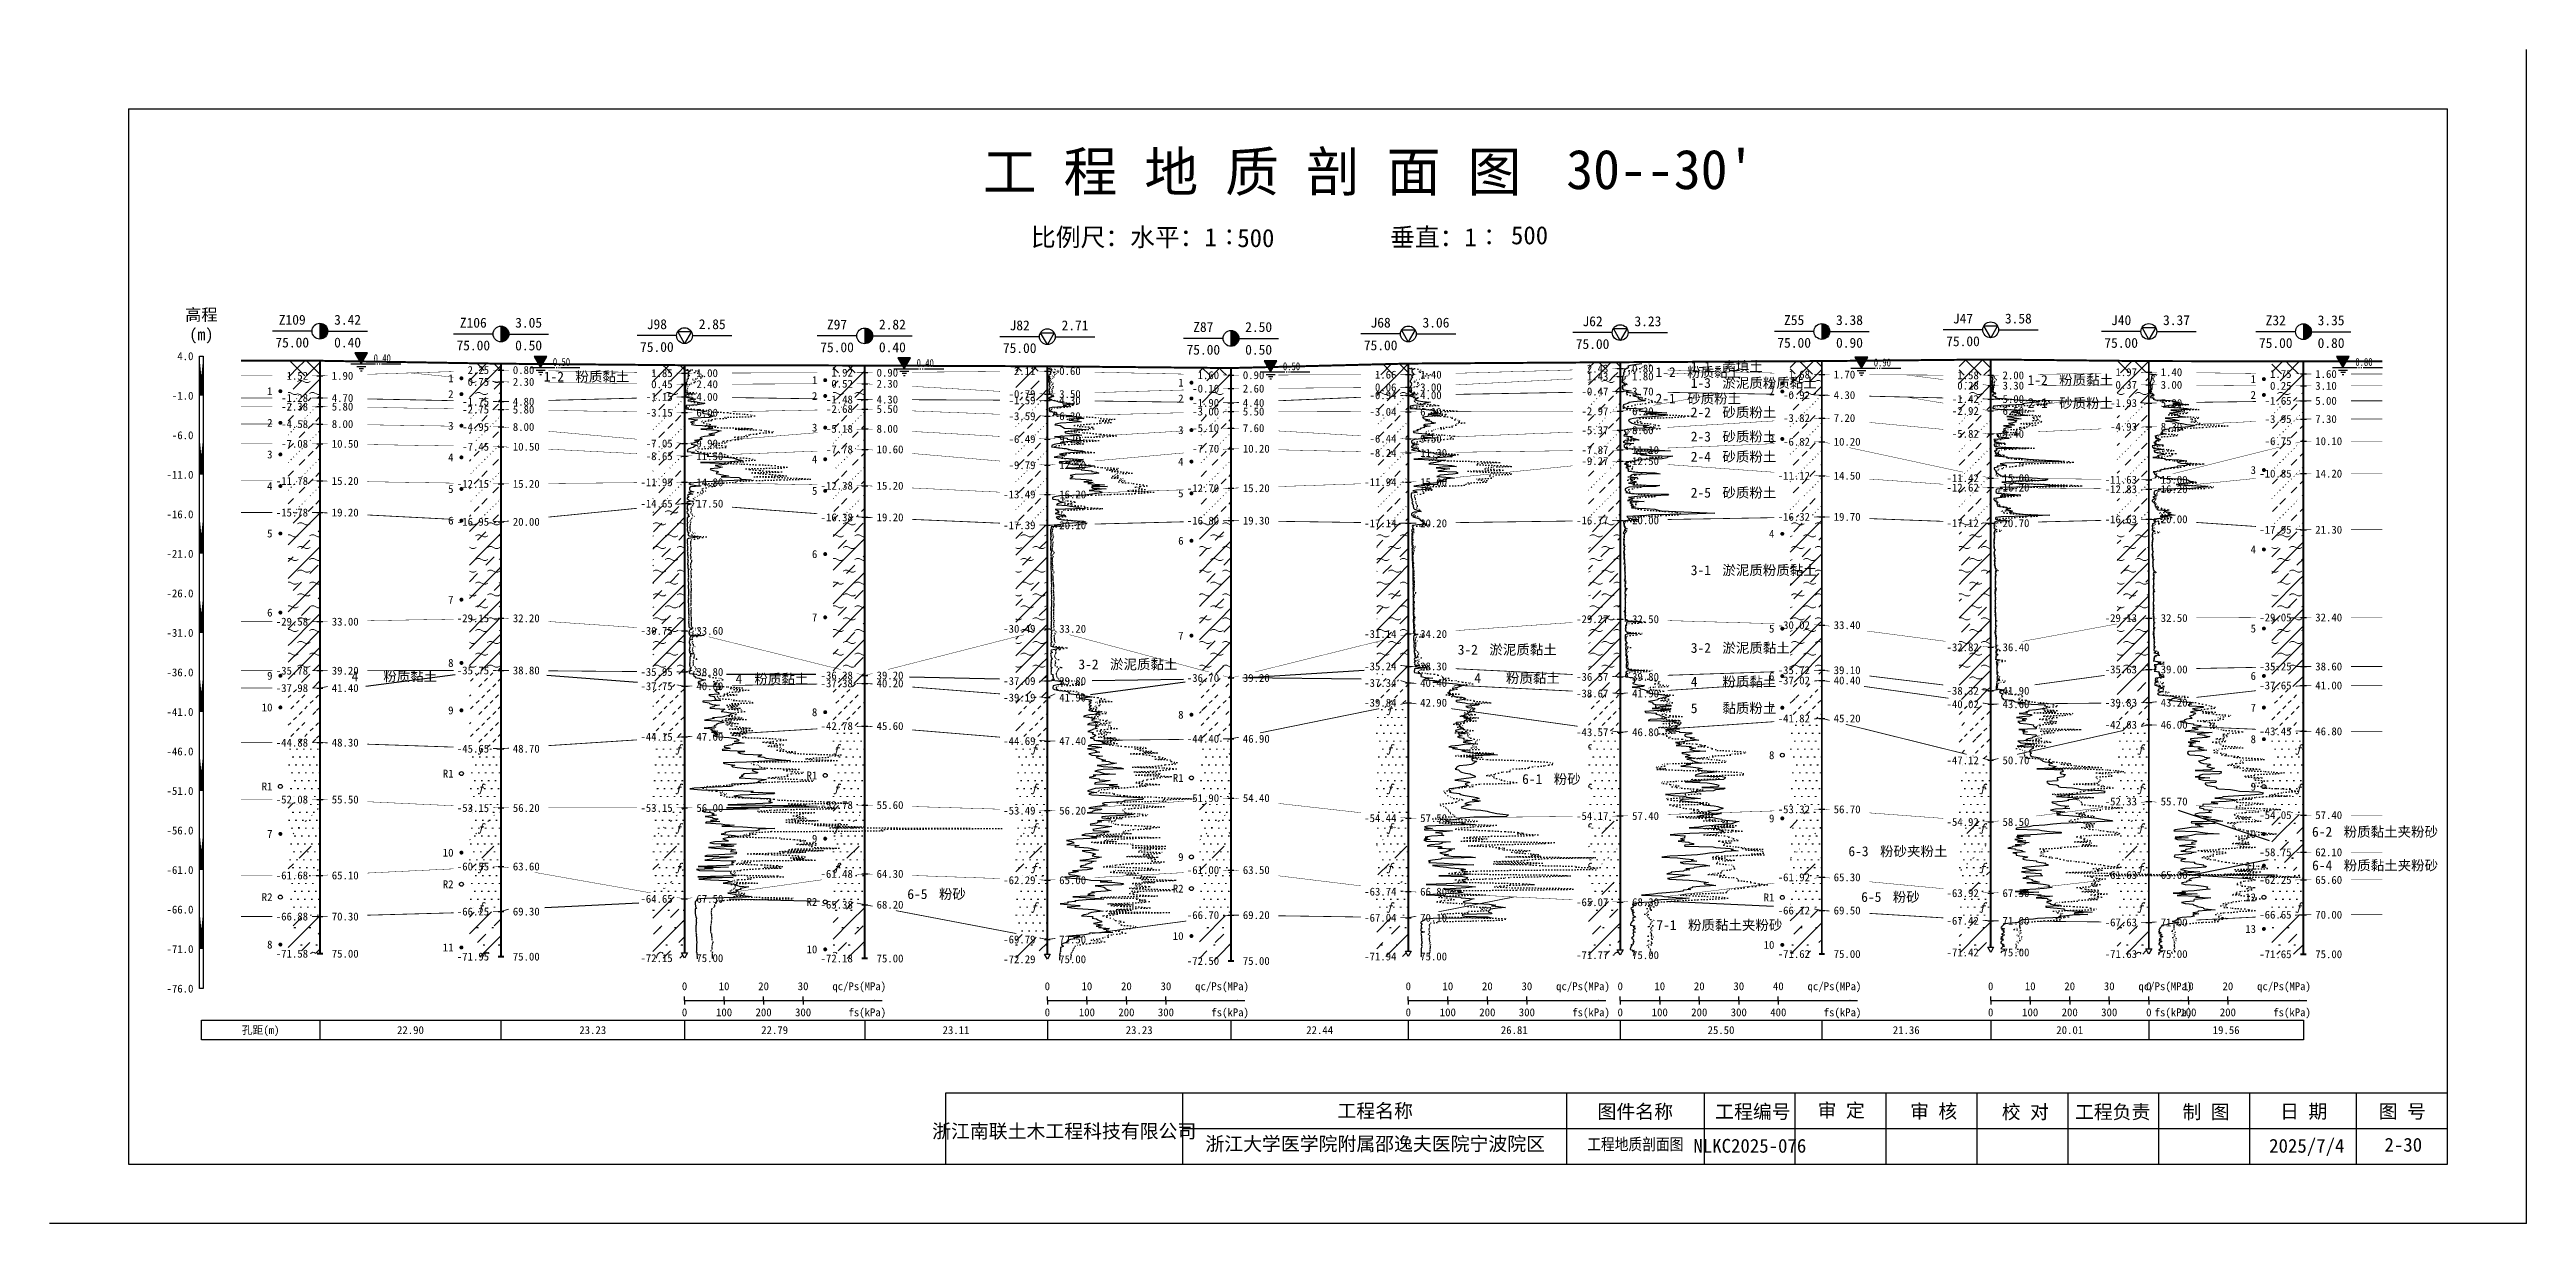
# Model space of a CAD drawing. Extents: x -37 to 3540, y -1485 to 297.
# Drawn here: x 709 to 1336, y -1485 to -1188 of the extents above; entities that cross this region are included whole.
import ezdxf
from ezdxf.enums import TextEntityAlignment as Align

# ---------------------------------------------------------------- set-up
doc = ezdxf.new("R2010")
doc.units = 0
doc.linetypes.add('DOT', pattern=[6.35, 0, -6.35])
doc.layers.get('0').update_dxf_attribs({"linetype": 'CONTINUOUS'})
for name, color, linetype in [('CURVE', 200, 'CONTINUOUS'), ('FRAME', 7, 'CONTINUOUS'), ('HOLE', 41, 'CONTINUOUS'), ('RULER', 7, 'CONTINUOUS'), ('SAMPLE', 1, 'CONTINUOUS'), ('STRATUM', 241, 'CONTINUOUS')]:
    doc.layers.add(name, color=color, linetype=linetype)
doc.layers.add('HATCH', color=7, linetype='CONTINUOUS', lineweight=13)
doc.styles.add('ST', font='')
doc.styles.get('ST').set_extended_font_data('SimSun')
pattern_1 = [(45, (818.5277, -1485), (-2.12132, 2.12132), [10, 0]), (135, (818.5277, -1485), (-2.12132, -2.12132), [10, 0])]
pattern_2 = [(45, (818.5277, -1485), (-4.24264, 4.24264), [10, 0]), (45, (819.5887, -1488.182), (-2.12132, 6.36396), [3, -3]), (26.565, (819.6018, -1485.2536), (5.999823, 5.999812), [0.567, -12.849]), (0, (819.035, -1485.2536), (0, 6), [0.567, -5.433]), (26.565, (816.9464, -1485), (5.999823, 5.999812), [0.567, -12.849]), (0, (817.4535, -1484.7464), (0, 6), [0.567, -5.433]), (153.435, (819.0348, -1485.2536), (-5.999818, -5e-06), [1.134, -12.2826]), (26.565, (822.6018, -1482.2536), (5.999823, 5.999812), [0.567, -12.849]), (0, (822.035, -1482.2536), (0, 6), [0.567, -5.433]), (26.565, (819.9464, -1482), (5.999823, 5.999812), [0.567, -12.849]), (0, (820.4535, -1481.7464), (0, 6), [0.567, -5.433]), (153.435, (822.0348, -1482.2536), (-5.999818, -5e-06), [1.134, -12.2826])]
pattern_3 = [(45, (818.5277, -1485), (-7e-07, 6.99998), [1.97196, -7.927535]), (45, (821.3405, -1482.171), (-7e-07, 6.99998), [1.99367, -7.90583]), (45, (823.595, -1479.918), (-7e-07, 6.99998), [1.81361, -8.08588]), (26.56505, (818.5277, -1481.5), (7, 7), [0.0965, -15.55598]), (36.8699, (819.2277, -1480.8), (7, 7), [0.19775, -34.80225]), (315, (822.0277, -1478.024), (6.99998, 1e-06), [0.03305, -9.86644]), (26.56505, (822.0277, -1485), (7, 7), [0.14475, -15.50773]), (26.56505, (822.7277, -1484.3), (7, 7), [0.10528, -15.5472]), (90, (823.078, -1483.95), (-7, -5e-07), [0.02877, -6.97123]), (26.56505, (823.4277, -1483.6), (7, 7), [0.09101, -31.21394]), (36.8699, (824.1277, -1482.9), (7, 7), [0.11069, -34.88931]), (45, (824.8277, -1482.2), (-2e-07, 6.99998), [0.10911, -9.79038]), (315, (825.442, -1481.452), (6.99998, 1e-06), [0.03305, -9.86644]), (36.8699, (819.9277, -1480.1), (7, 7), [0.10224, -34.89776]), (53.1301, (820.6277, -1479.4), (13.9999998, 21), [0.13438, -34.86562]), (53.1301, (821.3277, -1478.7), (13.9999998, 21), [0.12625, -34.87375])]
pattern_4 = [(45, (818.5277, -1485), (-2.12132, 2.12132), [10, 0]), (26.565, (819.6018, -1485.2536), (5.999823, 5.999812), [0.567, -12.849]), (0, (819.035, -1485.2536), (0, 6), [0.567, -5.433]), (26.565, (816.9464, -1485), (5.999823, 5.999812), [0.567, -12.849]), (0, (817.4535, -1484.7464), (0, 6), [0.567, -5.433]), (153.435, (819.0348, -1485.2536), (-5.999818, -5e-06), [1.134, -12.2826]), (26.565, (822.6018, -1482.2536), (5.999823, 5.999812), [0.567, -12.849]), (0, (822.035, -1482.2536), (0, 6), [0.567, -5.433]), (26.565, (819.9464, -1482), (5.999823, 5.999812), [0.567, -12.849]), (0, (820.4535, -1481.7464), (0, 6), [0.567, -5.433]), (153.435, (822.0348, -1482.2536), (-5.999818, -5e-06), [1.134, -12.2826])]
pattern_5 = [(45, (818.5277, -1485), (-4.24264, 4.24264), [10, 0]), (45, (819.5887, -1488.182), (-2.12132, 6.36396), [3, -3])]
pattern_6 = [(45, (818.5277, -1485), (-6e-07, 6.99998), [0.9473, -8.9522]), (45, (819.9277, -1483.6), (-6e-07, 6.99998), [0.9869, -8.9126]), (45, (821.3277, -1482.2), (-6e-07, 6.99998), [1.06018, -8.83931]), (45, (822.7277, -1480.8), (-6e-07, 6.99998), [0.94918, -8.95032]), (45, (824.1277, -1479.4), (-6e-07, 6.99998), [1.0365, -8.86299]), (45, (822.0277, -1485), (-6e-07, 6.99998), [1.01335, -8.88615]), (45, (823.4277, -1483.6), (-6e-07, 6.99998), [1.07896, -12.12037]), (45, (824.8277, -1482.2), (-6e-07, 6.99998), [0.99882, -8.90067]), (45, (819.2277, -1480.8), (-4e-07, 6.99998), [1.05533, -8.844165]), (45, (820.6277, -1479.4), (-4e-07, 6.99998), [1.0365, -8.86299])]
pattern_7 = [(82.875, (817.693, -1486.206), (0.0003693, 10.0001764), [0.08929, -80.53371]), (143.13, (817.794, -1486.2818), (-29.999964, 20.000054), [0.12627, -49.87373]), (172.875, (817.9713, -1486.304), (-70.0002457, 9.9996603), [0.17857, -80.44443]), (206.565, (818.1497, -1486.2147), (-9.999705, -9.999687), [0.19954, -22.16046]), (243.435, (818.239, -1486.0363), (9e-06, -9.999696), [0.19954, -22.16146]), (255.964, (818.3282, -1485.679), (-0.0002, -9.999501), [0.36813, -40.86287]), (255.964, (818.6383, -1484.439), (-0.0002, -9.999501), [1.27838, -39.95262]), (255.964, (818.7068, -1484.165), (-0.0002, -9.999501), [0.28235, -40.94865]), (216.87, (818.897, -1483.9108), (-9.999982, -10.000018), [0.12627, -49.87373]), (243.435, (818.796, -1483.9865), (9e-06, -9.999696), [0.19954, -22.16146]), (206.565, (819.0755, -1483.8215), (-9.999705, -9.999687), [0.19954, -22.16046]), (172.875, (819.2527, -1483.8437), (-70.0002457, 9.9996603), [0.17857, -80.44443]), (143.13, (819.3537, -1483.9194), (-29.999964, 20.000054), [0.12627, -49.87373]), (82.875, (819.3426, -1484.008), (0.0003693, 10.0001764), [0.08929, -80.53371]), (0, (818.198, -1484.66), (0, 10), [0.89286, -9.10714]), (0, (818.5527, -1485), (1, 2), [0, -1.75]), (0, (818.5277, -1484.975), (1, 2), [0, -1.75]), (0, (818.5277, -1485), (1, 2), [0, -1.75]), (0, (818.5027, -1485), (1, 2), [0, -1.75]), (0, (818.5277, -1485.025), (1, 2), [0, -1.75])]
pattern_8 = [(45, (818.528, -1485), (-2e-06, 15.39996), [4.3383, -17.4406]), (45, (824.716, -1478.777), (-2e-06, 15.39996), [4.3861, -17.3928]), (45, (829.676, -1473.819), (-2e-06, 15.39996), [3.98994, -17.78894]), (26.565, (818.528, -1477.3), (15.4, 15.4), [0.2123, -34.22315]), (36.8699, (820.0677, -1475.76), (15.4, 15.4), [0.43504, -76.56496]), (315, (826.228, -1469.653), (15.39996, 3e-06), [0.0727, -21.70617]), (26.565, (826.228, -1485), (15.4, 15.4), [0.31845, -34.117]), (26.565, (827.768, -1483.46), (15.4, 15.4), [0.2316, -34.20383]), (90, (828.538, -1482.69), (-15.4, -1e-06), [0.0633, -15.3367]), (26.565, (829.308, -1481.92), (15.4, 15.4), [0.2002, -68.6707]), (36.8699, (830.8477, -1480.38), (15.4, 15.4), [0.2435, -76.7565]), (45, (832.388, -1478.84), (-5e-07, 15.39996), [0.24005, -21.53884]), (315, (833.739, -1477.195), (15.39996, 3e-06), [0.0727, -21.70617]), (36.8699, (821.6077, -1474.22), (15.4, 15.4), [0.22493, -76.77507]), (53.1301, (823.1477, -1472.68), (30.8, 46.2), [0.29564, -76.70436]), (53.1301, (824.6877, -1471.14), (30.8, 46.2), [0.27774, -76.72226])]
pattern_9 = [(82.875, (816.6915, -1487.6533), (0.000812, 22.000388), [0.19644, -177.17416]), (143.13, (816.9138, -1487.82), (-65.99992, 44.000118), [0.2778, -109.7222]), (172.875, (817.3036, -1487.8687), (-154.00054, 21.999253), [0.39285, -176.97775]), (206.565, (817.696, -1487.672), (-21.99935, -21.99931), [0.439, -48.753]), (243.435, (817.893, -1487.28), (2e-05, -21.99933), [0.439, -48.7552]), (255.964, (818.089, -1486.494), (-0.00044, -21.9989), [0.8099, -89.8983]), (255.964, (818.771, -1483.7656), (-0.00044, -21.9989), [2.8124, -87.8958]), (255.964, (818.9217, -1483.163), (-0.00044, -21.9989), [0.6212, -90.087]), (216.87, (819.3402, -1482.6037), (-21.99996, -22.00004), [0.2778, -109.7222]), (243.435, (819.118, -1482.77), (2e-05, -21.99933), [0.439, -48.7552]), (206.565, (819.733, -1482.407), (-21.99935, -21.99931), [0.439, -48.753]), (172.875, (820.1227, -1482.456), (-154.00054, 21.999253), [0.39285, -176.97775]), (143.13, (820.345, -1482.6228), (-65.99992, 44.000118), [0.2778, -109.7222]), (82.875, (820.3206, -1482.8177), (0.000812, 22.000388), [0.19644, -177.17416]), (0, (817.802, -1484.252), (0, 22), [1.9643, -20.0357]), (0, (818.5827, -1485), (2.2, 4.4), [0, -3.85]), (0, (818.5277, -1484.945), (2.2, 4.4), [0, -3.85]), (0, (818.5277, -1485), (2.2, 4.4), [0, -3.85]), (0, (818.4727, -1485), (2.2, 4.4), [0, -3.85]), (0, (818.5277, -1485.055), (2.2, 4.4), [0, -3.85])]

msp = doc.modelspace()

# ---------------------------------------------------------------- texts
at = {"layer": 'HOLE', "style": 'ST'}
for s, p in [('Z109', (770.59, -1256.37)), ('3.42', (784.59, -1256.37)), ('Z106', (816.4, -1257.11)), ('3.05', (830.4, -1257.11)), ('J98', (862.85, -1257.49)), ('2.85', (876.85, -1257.49)), ('Z97', (908.44, -1257.57)), ('2.82', (922.44, -1257.57)), ('J82', (954.65, -1257.78)), ('2.71', (968.65, -1257.78)), ('Z87', (1001.11, -1258.2)), ('2.50', (1015.11, -1258.2)), ('J68', (1045.98, -1257.08)), ('3.06', (1059.98, -1257.08)), ('J62', (1099.6, -1256.74)), ('3.23', (1113.6, -1256.74)), ('Z55', (1150.61, -1256.44)), ('3.38', (1164.61, -1256.44)), ('J47', (1193.33, -1256.05)), ('3.58', (1207.33, -1256.05)), ('J40', (1233.35, -1256.46)), ('3.37', (1247.35, -1256.46)), ('Z32', (1272.46, -1256.5)), ('3.35', (1286.46, -1256.5)), ('75.00', (770.59, -1262.12)), ('0.40', (784.59, -1262.12)), ('75.00', (816.4, -1262.86)), ('0.50', (830.4, -1262.86)), ('75.00', (862.85, -1263.24)), ('75.00', (908.44, -1263.32)), ('0.40', (922.44, -1263.32)), ('75.00', (954.65, -1263.53)), ('75.00', (1001.11, -1263.95)), ('0.50', (1015.11, -1263.95)), ('75.00', (1045.98, -1262.83)), ('75.00', (1099.6, -1262.49)), ('75.00', (1150.61, -1262.19)), ('0.90', (1164.61, -1262.19)), ('75.00', (1193.33, -1261.8)), ('75.00', (1233.35, -1262.21)), ('75.00', (1272.46, -1262.25)), ('0.80', (1286.46, -1262.25))]:
    msp.add_text(s, height=2.5, dxfattribs=at).set_placement(p, align=Align.MIDDLE_CENTER)
for s, p in [('1.52', (774.59, -1270.54)), ('2.25', (820.4, -1269.08)), ('0.75', (820.4, -1272.08)), ('0.45', (866.85, -1272.67)), ('1.85', (866.85, -1269.87)), ('0.52', (912.44, -1272.55)), ('1.92', (912.44, -1269.75)), ('2.11', (958.65, -1269.35)), ('1.60', (1005.11, -1270.38)), ('1.66', (1049.98, -1270.25)), ('2.43', (1103.6, -1268.71)), ('1.43', (1103.6, -1270.71)), ('1.68', (1154.61, -1270.22)), ('0.28', (1197.33, -1273.02)), ('1.58', (1197.33, -1270.42)), ('0.37', (1237.35, -1272.83)), ('1.97', (1237.35, -1269.63)), ('0.25', (1276.46, -1273.08)), ('1.75', (1276.46, -1270.08)), ('-1.28', (774.59, -1276.14)), ('-2.38', (774.59, -1278.34)), ('-1.75', (820.4, -1277.08)), ('-2.75', (820.4, -1279.08)), ('-1.15', (866.85, -1275.87)), ('-1.48', (912.44, -1276.55)), ('-2.68', (912.44, -1278.95)), ('-0.79', (958.65, -1275.15)), ('-1.59', (958.65, -1276.75)), ('-0.10', (1005.11, -1273.78)), ('-1.90', (1005.11, -1277.38)), ('-0.94', (1049.98, -1275.45)), ('0.06', (1049.98, -1273.45)), ('-0.47', (1103.6, -1274.51)), ('-0.92', (1154.61, -1275.42)), ('-1.42', (1197.33, -1276.42)), ('-2.92', (1197.33, -1279.42)), ('-1.93', (1237.35, -1277.43)), ('-1.65', (1276.46, -1276.88)), ('-4.58', (774.59, -1282.74)), ('-4.95', (820.4, -1283.48)), ('-3.15', (866.85, -1279.87)), ('-5.18', (912.44, -1283.95)), ('-3.59', (958.65, -1280.75)), ('-3.00', (1005.11, -1279.58)), ('-5.10', (1005.11, -1283.78)), ('-3.04', (1049.98, -1279.65)), ('-2.97', (1103.6, -1279.51)), ('-5.37', (1103.6, -1284.31)), ('-3.82', (1154.61, -1281.22)), ('-5.82', (1197.33, -1285.22)), ('-4.93', (1237.35, -1283.43)), ('-3.95', (1276.46, -1281.48)), ('-7.08', (774.59, -1287.74)), ('-7.45', (820.4, -1288.48)), ('-7.05', (866.85, -1287.67)), ('-8.65', (866.85, -1290.87)), ('-7.78', (912.44, -1289.15)), ('-6.49', (958.65, -1286.55)), ('-7.70', (1005.11, -1288.98)), ('-6.44', (1049.98, -1286.45)), ('-8.24', (1049.98, -1290.05)), ('-7.87', (1103.6, -1289.31)), ('-6.82', (1154.61, -1287.22)), ('-6.75', (1276.46, -1287.08)), ('-11.78', (774.59, -1297.14)), ('-12.15', (820.4, -1297.88)), ('-11.95', (866.85, -1297.47)), ('-9.79', (958.65, -1293.15)), ('-11.94', (1049.98, -1297.45)), ('-9.27', (1103.6, -1292.11)), ('-11.12', (1154.61, -1295.82)), ('-11.42', (1197.33, -1296.42)), ('-11.63', (1237.35, -1296.83)), ('-10.85', (1276.46, -1295.28)), ('-14.65', (866.85, -1302.87)), ('-12.38', (912.44, -1298.35)), ('-13.49', (958.65, -1300.55)), ('-12.70', (1005.11, -1298.98)), ('-12.62', (1197.33, -1298.82)), ('-12.83', (1237.35, -1299.23)), ('-15.78', (774.59, -1305.14)), ('-16.95', (820.4, -1307.48)), ('-16.38', (912.44, -1306.35)), ('-17.39', (958.65, -1308.35)), ('-16.80', (1005.11, -1307.18)), ('-17.14', (1049.98, -1307.85)), ('-16.77', (1103.6, -1307.11)), ('-16.32', (1154.61, -1306.22)), ('-17.12', (1197.33, -1307.82)), ('-16.63', (1237.35, -1306.83)), ('-17.95', (1276.46, -1309.48)), ('-29.58', (774.59, -1332.74)), ('-29.15', (820.4, -1331.88)), ('-30.75', (866.85, -1335.07)), ('-30.49', (958.65, -1334.55)), ('-31.14', (1049.98, -1335.85)), ('-29.27', (1103.6, -1332.11)), ('-30.02', (1154.61, -1333.62)), ('-29.13', (1237.35, -1331.83)), ('-29.05', (1276.46, -1331.68)), ('-32.82', (1197.33, -1339.22)), ('-35.78', (774.59, -1345.14)), ('-35.75', (820.4, -1345.08)), ('-35.95', (866.85, -1345.47)), ('-36.38', (912.44, -1346.35)), ('-37.38', (912.44, -1348.35)), ('-37.09', (958.65, -1347.75)), ('-36.70', (1005.11, -1346.98)), ('-35.24', (1049.98, -1344.05)), ('-37.34', (1049.98, -1348.25)), ('-36.57', (1103.6, -1346.71)), ('-35.72', (1154.61, -1345.02)), ('-37.02', (1154.61, -1347.62)), ('-35.63', (1237.35, -1344.83)), ('-35.25', (1276.46, -1344.08)), ('-37.98', (774.59, -1349.54)), ('-37.75', (866.85, -1349.07)), ('-39.19', (958.65, -1351.95)), ('-39.84', (1049.98, -1353.25)), ('-38.67', (1103.6, -1350.91)), ('-38.32', (1197.33, -1350.22)), ('-40.02', (1197.33, -1353.62)), ('-39.83', (1237.35, -1353.23)), ('-37.65', (1276.46, -1348.88)), ('-42.78', (912.44, -1359.15)), ('-43.57', (1103.6, -1360.71)), ('-41.82', (1154.61, -1357.22)), ('-42.63', (1237.35, -1358.83)), ('-43.45', (1276.46, -1360.48)), ('-44.88', (774.59, -1363.34)), ('-45.65', (820.4, -1364.88)), ('-44.15', (866.85, -1361.87)), ('-44.69', (958.65, -1362.95)), ('-44.40', (1005.11, -1362.38)), ('-47.12', (1197.33, -1367.82)), ('-52.08', (774.59, -1377.74)), ('-52.78', (912.44, -1379.15)), ('-51.90', (1005.11, -1377.38)), ('-52.33', (1237.35, -1378.23)), ('-53.15', (820.4, -1379.88)), ('-53.15', (866.85, -1379.87)), ('-53.49', (958.65, -1380.55)), ('-54.44', (1049.98, -1382.45)), ('-54.17', (1103.6, -1381.91)), ('-53.32', (1154.61, -1380.22)), ('-54.92', (1197.33, -1383.42)), ('-54.05', (1276.46, -1381.68)), ('-58.75', (1276.46, -1391.08)), ('-61.68', (774.59, -1396.94)), ('-60.55', (820.4, -1394.68)), ('-61.48', (912.44, -1396.55)), ('-62.29', (958.65, -1398.15)), ('-61.00', (1005.11, -1395.58)), ('-61.92', (1154.61, -1397.42)), ('-61.63', (1237.35, -1396.83)), ('-62.25', (1276.46, -1398.08)), ('-64.65', (866.85, -1402.87)), ('-65.38', (912.44, -1404.35)), ('-63.74', (1049.98, -1401.05)), ('-65.07', (1103.6, -1403.71)), ('-63.92', (1197.33, -1401.42)), ('-66.88', (774.59, -1407.34)), ('-66.25', (820.4, -1406.08)), ('-66.70', (1005.11, -1406.98)), ('-67.04', (1049.98, -1407.65)), ('-66.12', (1154.61, -1405.82)), ('-67.42', (1197.33, -1408.42)), ('-67.63', (1237.35, -1408.83)), ('-66.65', (1276.46, -1406.88)), ('-71.58', (774.59, -1416.74)), ('-69.79', (958.65, -1413.15)), ('-71.77', (1103.6, -1417.11)), ('-71.62', (1154.61, -1416.82)), ('-71.42', (1197.33, -1416.42)), ('-71.63', (1237.35, -1416.83)), ('-71.65', (1276.46, -1416.88)), ('-71.95', (820.4, -1417.48)), ('-72.15', (866.85, -1417.87)), ('-72.18', (912.44, -1417.95)), ('-72.29', (958.65, -1418.15)), ('-72.50', (1005.11, -1418.58)), ('-71.94', (1049.98, -1417.45))]:
    msp.add_text(s, height=2, dxfattribs=at).set_placement(p, align=Align.MIDDLE_RIGHT)
for s, p in [('1.90', (780.59, -1270.54)), ('2.30', (826.4, -1272.08)), ('0.80', (826.4, -1269.08)), ('2.40', (872.85, -1272.67)), ('1.00', (872.85, -1269.87)), ('2.30', (918.44, -1272.55)), ('0.90', (918.44, -1269.75)), ('0.60', (964.65, -1269.35)), ('0.90', (1011.11, -1270.38)), ('1.40', (1055.98, -1270.25)), ('0.80', (1109.6, -1268.71)), ('1.80', (1109.6, -1270.71)), ('1.70', (1160.61, -1270.22)), ('3.30', (1203.33, -1273.02)), ('2.00', (1203.33, -1270.42)), ('3.00', (1243.35, -1272.83)), ('1.40', (1243.35, -1269.63)), ('3.10', (1282.46, -1273.08)), ('1.60', (1282.46, -1270.08)), ('4.70', (780.59, -1276.14)), ('5.80', (780.59, -1278.34)), ('4.80', (826.4, -1277.08)), ('5.80', (826.4, -1279.08)), ('4.00', (872.85, -1275.87)), ('4.30', (918.44, -1276.55)), ('5.50', (918.44, -1278.95)), ('4.30', (964.65, -1276.75)), ('3.50', (964.65, -1275.15)), ('4.40', (1011.11, -1277.38)), ('2.60', (1011.11, -1273.78)), ('4.00', (1055.98, -1275.45)), ('3.00', (1055.98, -1273.45)), ('3.70', (1109.6, -1274.51)), ('4.30', (1160.61, -1275.42)), ('5.00', (1203.33, -1276.42)), ('6.50', (1203.33, -1279.42)), ('5.30', (1243.35, -1277.43)), ('5.00', (1282.46, -1276.88)), ('8.00', (780.59, -1282.74)), ('8.00', (826.4, -1283.48)), ('6.00', (872.85, -1279.87)), ('8.00', (918.44, -1283.95)), ('6.30', (964.65, -1280.75)), ('5.50', (1011.11, -1279.58)), ('7.60', (1011.11, -1283.78)), ('6.10', (1055.98, -1279.65)), ('8.60', (1109.6, -1284.31)), ('6.20', (1109.6, -1279.51)), ('7.20', (1160.61, -1281.22)), ('9.40', (1203.33, -1285.22)), ('8.30', (1243.35, -1283.43)), ('7.30', (1282.46, -1281.48)), ('10.50', (780.59, -1287.74)), ('10.50', (826.4, -1288.48)), ('9.90', (872.85, -1287.67)), ('11.50', (872.85, -1290.87)), ('10.60', (918.44, -1289.15)), ('9.20', (964.65, -1286.55)), ('10.20', (1011.11, -1288.98)), ('9.50', (1055.98, -1286.45)), ('11.30', (1055.98, -1290.05)), ('11.10', (1109.6, -1289.31)), ('10.20', (1160.61, -1287.22)), ('10.10', (1282.46, -1287.08)), ('15.20', (780.59, -1297.14)), ('15.20', (826.4, -1297.88)), ('14.80', (872.85, -1297.47)), ('12.50', (964.65, -1293.15)), ('15.00', (1055.98, -1297.45)), ('12.50', (1109.6, -1292.11)), ('14.50', (1160.61, -1295.82)), ('15.00', (1203.33, -1296.42)), ('15.00', (1243.35, -1296.83)), ('14.20', (1282.46, -1295.28)), ('17.50', (872.85, -1302.87)), ('15.20', (918.44, -1298.35)), ('16.20', (964.65, -1300.55)), ('15.20', (1011.11, -1298.98)), ('16.20', (1203.33, -1298.82)), ('16.20', (1243.35, -1299.23)), ('19.20', (780.59, -1305.14)), ('20.00', (826.4, -1307.48)), ('19.20', (918.44, -1306.35)), ('20.10', (964.65, -1308.35)), ('19.30', (1011.11, -1307.18)), ('20.20', (1055.98, -1307.85)), ('20.00', (1109.6, -1307.11)), ('19.70', (1160.61, -1306.22)), ('20.70', (1203.33, -1307.82)), ('20.00', (1243.35, -1306.83)), ('21.30', (1282.46, -1309.48)), ('33.00', (780.59, -1332.74)), ('32.20', (826.4, -1331.88)), ('33.60', (872.85, -1335.07)), ('33.20', (964.65, -1334.55)), ('34.20', (1055.98, -1335.85)), ('32.50', (1109.6, -1332.11)), ('33.40', (1160.61, -1333.62)), ('32.50', (1243.35, -1331.83)), ('32.40', (1282.46, -1331.68)), ('36.40', (1203.33, -1339.22)), ('39.20', (780.59, -1345.14)), ('38.80', (826.4, -1345.08)), ('38.80', (872.85, -1345.47)), ('40.20', (918.44, -1348.35)), ('39.20', (918.44, -1346.35)), ('39.80', (964.65, -1347.75)), ('39.20', (1011.11, -1346.98)), ('40.40', (1055.98, -1348.25)), ('38.30', (1055.98, -1344.05)), ('39.80', (1109.6, -1346.71)), ('39.10', (1160.61, -1345.02)), ('40.40', (1160.61, -1347.62)), ('39.00', (1243.35, -1344.83)), ('38.60', (1282.46, -1344.08)), ('41.40', (780.59, -1349.54)), ('40.60', (872.85, -1349.07)), ('41.90', (964.65, -1351.95)), ('42.90', (1055.98, -1353.25)), ('41.90', (1109.6, -1350.91)), ('41.90', (1203.33, -1350.22)), ('43.60', (1203.33, -1353.62)), ('43.20', (1243.35, -1353.23)), ('41.00', (1282.46, -1348.88)), ('45.60', (918.44, -1359.15)), ('46.80', (1109.6, -1360.71)), ('45.20', (1160.61, -1357.22)), ('46.00', (1243.35, -1358.83)), ('46.80', (1282.46, -1360.48)), ('48.30', (780.59, -1363.34)), ('48.70', (826.4, -1364.88)), ('47.00', (872.85, -1361.87)), ('47.40', (964.65, -1362.95)), ('46.90', (1011.11, -1362.38)), ('50.70', (1203.33, -1367.82)), ('55.50', (780.59, -1377.74)), ('55.60', (918.44, -1379.15)), ('54.40', (1011.11, -1377.38)), ('55.70', (1243.35, -1378.23)), ('56.20', (826.4, -1379.88)), ('56.00', (872.85, -1379.87)), ('56.20', (964.65, -1380.55)), ('57.50', (1055.98, -1382.45)), ('57.40', (1109.6, -1381.91)), ('56.70', (1160.61, -1380.22)), ('58.50', (1203.33, -1383.42)), ('57.40', (1282.46, -1381.68)), ('62.10', (1282.46, -1391.08)), ('65.10', (780.59, -1396.94)), ('63.60', (826.4, -1394.68)), ('64.30', (918.44, -1396.55)), ('65.00', (964.65, -1398.15)), ('63.50', (1011.11, -1395.58)), ('65.30', (1160.61, -1397.42)), ('65.00', (1243.35, -1396.83)), ('65.60', (1282.46, -1398.08)), ('67.50', (872.85, -1402.87)), ('68.20', (918.44, -1404.35)), ('66.80', (1055.98, -1401.05)), ('68.30', (1109.6, -1403.71)), ('67.50', (1203.33, -1401.42)), ('70.30', (780.59, -1407.34)), ('69.30', (826.4, -1406.08)), ('69.20', (1011.11, -1406.98)), ('70.10', (1055.98, -1407.65)), ('69.50', (1160.61, -1405.82)), ('71.00', (1203.33, -1408.42)), ('71.00', (1243.35, -1408.83)), ('70.00', (1282.46, -1406.88)), ('75.00', (780.59, -1416.74)), ('72.50', (964.65, -1413.15)), ('75.00', (1109.6, -1417.11)), ('75.00', (1160.61, -1416.82)), ('75.00', (1203.33, -1416.42)), ('75.00', (1243.35, -1416.83)), ('75.00', (1282.46, -1416.88)), ('75.00', (826.4, -1417.48)), ('75.00', (872.85, -1417.87)), ('75.00', (918.44, -1417.95)), ('75.00', (964.65, -1418.15)), ('75.00', (1011.11, -1418.58)), ('75.00', (1055.98, -1417.45))]:
    msp.add_text(s, height=2, dxfattribs=at).set_placement(p, align=Align.MIDDLE_LEFT)
at = {"layer": 'RULER', "style": 'ST'}
for s, height, p in [('高程', 3, (747.59, -1253.58)), ('(m)', 3, (747.59, -1258.58)), ('0', 2, (869.85, -1430.58)), ('100', 2, (879.85, -1430.58)), ('200', 2, (889.85, -1430.58)), ('300', 2, (899.85, -1430.58)), ('0', 2, (961.65, -1430.58)), ('100', 2, (971.65, -1430.58)), ('200', 2, (981.65, -1430.58)), ('300', 2, (991.65, -1430.58)), ('0', 2, (1052.98, -1430.58)), ('100', 2, (1062.98, -1430.58)), ('200', 2, (1072.98, -1430.58)), ('300', 2, (1082.98, -1430.58)), ('0', 2, (1106.6, -1430.58)), ('100', 2, (1116.6, -1430.58)), ('200', 2, (1126.6, -1430.58)), ('300', 2, (1136.6, -1430.58)), ('400', 2, (1146.6, -1430.58)), ('0', 2, (1200.33, -1430.58)), ('100', 2, (1210.33, -1430.58)), ('200', 2, (1220.33, -1430.58)), ('300', 2, (1230.33, -1430.58)), ('0', 2, (1240.35, -1430.58)), ('100', 2, (1250.35, -1430.58)), ('200', 2, (1260.35, -1430.58))]:
    msp.add_text(s, height=height, dxfattribs=at).set_placement(p, align=Align.TOP_CENTER)
for s, p in [('4.0', (745.59, -1265.58)), ('-1.0', (745.59, -1275.58)), ('-6.0', (745.59, -1285.58)), ('-11.0', (745.59, -1295.58)), ('-16.0', (745.59, -1305.58)), ('-21.0', (745.59, -1315.58)), ('-26.0', (745.59, -1325.58)), ('-31.0', (745.59, -1335.58)), ('-36.0', (745.59, -1345.58)), ('-41.0', (745.59, -1355.58)), ('-46.0', (745.59, -1365.58)), ('-51.0', (745.59, -1375.58)), ('-56.0', (745.59, -1385.58)), ('-61.0', (745.59, -1395.58)), ('-66.0', (745.59, -1405.58)), ('-71.0', (745.59, -1415.58)), ('-76.0', (745.59, -1425.58))]:
    msp.add_text(s, height=2, dxfattribs=at).set_placement(p, align=Align.MIDDLE_RIGHT)
for s, p in [('0', (869.85, -1426.58)), ('10', (879.85, -1426.58)), ('20', (889.85, -1426.58)), ('30', (899.85, -1426.58)), ('0', (961.65, -1426.58)), ('10', (971.65, -1426.58)), ('20', (981.65, -1426.58)), ('30', (991.65, -1426.58)), ('0', (1052.98, -1426.58)), ('10', (1062.98, -1426.58)), ('20', (1072.98, -1426.58)), ('30', (1082.98, -1426.58)), ('0', (1106.6, -1426.58)), ('10', (1116.6, -1426.58)), ('20', (1126.6, -1426.58)), ('30', (1136.6, -1426.58)), ('40', (1146.6, -1426.58)), ('0', (1200.33, -1426.58)), ('10', (1210.33, -1426.58)), ('20', (1220.33, -1426.58)), ('30', (1230.33, -1426.58)), ('0', (1240.35, -1426.58)), ('10', (1250.35, -1426.58)), ('20', (1260.35, -1426.58))]:
    msp.add_text(s, height=2, dxfattribs=at).set_placement(p, align=Align.BOTTOM_CENTER)
for p in [(920.85, -1426.58), (1012.65, -1426.58), (1103.98, -1426.58), (1167.6, -1426.58), (1251.33, -1426.58), (1281.35, -1426.58)]:
    msp.add_text('qc/Ps(MPa)', height=2, dxfattribs=at).set_placement(p, align=Align.BOTTOM_RIGHT)
for s, p in [('孔距(m)', (762.59, -1436.08)), ('22.90', (800.5, -1436.08)), ('23.23', (846.63, -1436.08)), ('22.79', (892.65, -1436.08)), ('23.11', (938.55, -1436.08)), ('23.23', (984.88, -1436.08)), ('22.44', (1030.55, -1436.08)), ('26.81', (1079.79, -1436.08)), ('25.50', (1132.1, -1436.08)), ('21.36', (1178.97, -1436.08)), ('20.01', (1220.34, -1436.08)), ('19.56', (1259.91, -1436.08))]:
    msp.add_text(s, height=2, dxfattribs=at).set_placement(p, align=Align.MIDDLE_CENTER)
for p in [(920.85, -1430.58), (1012.65, -1430.58), (1103.98, -1430.58), (1167.6, -1430.58), (1251.33, -1430.58), (1281.35, -1430.58)]:
    msp.add_text('fs(kPa)', height=2, dxfattribs=at).set_placement(p, align=Align.TOP_RIGHT)
at = {"layer": 'SAMPLE', "style": 'ST'}
for s, p in [('1', (811.4, -1271.18)), ('1', (903.44, -1271.65)), ('1', (996.11, -1272.28)), ('1', (1145.61, -1272.42)), ('1', (1267.46, -1271.38)), ('1', (765.59, -1274.44)), ('2', (811.4, -1275.18)), ('2', (903.44, -1275.65)), ('2', (996.11, -1276.28)), ('2', (1145.61, -1274.52)), ('2', (1267.46, -1275.38)), ('2', (765.59, -1282.44)), ('3', (811.4, -1283.18)), ('3', (903.44, -1283.65)), ('3', (996.11, -1284.28)), ('3', (765.59, -1290.44)), ('4', (811.4, -1291.18)), ('4', (903.44, -1291.65)), ('3', (1145.61, -1286.52)), ('4', (996.11, -1292.25)), ('3', (1267.46, -1294.38)), ('4', (765.59, -1298.44)), ('5', (811.4, -1299.18)), ('5', (903.44, -1299.65)), ('5', (996.11, -1300.28)), ('5', (765.59, -1310.44)), ('6', (811.4, -1307.18)), ('4', (1145.61, -1310.52)), ('6', (903.44, -1315.65)), ('6', (996.11, -1312.28)), ('4', (1267.46, -1314.48)), ('7', (811.4, -1327.18)), ('6', (765.59, -1330.44)), ('7', (903.44, -1331.65)), ('5', (1145.61, -1334.52)), ('5', (1267.46, -1334.48)), ('7', (996.11, -1336.28)), ('9', (765.59, -1346.44)), ('8', (811.4, -1343.18)), ('6', (1145.61, -1346.52)), ('6', (1267.46, -1346.48)), ('10', (765.59, -1354.44)), ('7', (1145.61, -1354.52)), ('7', (1267.46, -1354.48)), ('9', (811.4, -1355.18)), ('8', (903.44, -1355.65)), ('8', (996.11, -1356.28)), ('8', (1145.61, -1366.52)), ('8', (1267.46, -1362.48)), ('R1', (811.4, -1371.18)), ('R1', (903.44, -1371.65)), ('R1', (996.11, -1372.28)), ('R1', (765.59, -1374.44)), ('9', (1267.46, -1374.48)), ('9', (1145.61, -1382.52)), ('7', (765.59, -1386.44)), ('10', (811.4, -1391.18)), ('9', (903.44, -1387.65)), ('9', (996.11, -1392.28)), ('10', (1267.46, -1386.48)), ('11', (1267.46, -1394.48)), ('R2', (765.59, -1402.44)), ('R2', (811.4, -1399.18)), ('R2', (903.44, -1403.65)), ('R2', (996.11, -1400.28)), ('R1', (1145.61, -1402.52)), ('12', (1267.46, -1402.48)), ('13', (1267.46, -1410.48)), ('8', (765.59, -1414.44)), ('11', (811.4, -1415.18)), ('10', (903.44, -1415.65)), ('10', (996.11, -1412.28)), ('10', (1145.61, -1414.52))]:
    msp.add_text(s, height=2, dxfattribs=at).set_placement(p, align=Align.MIDDLE_RIGHT)
at = {"layer": 'STRATUM', "style": 'ST'}
for s, p in [('1-2', (834.24, -1270.74)), ('粉质黏土', (842.24, -1270.74)), ('1-2', (1115.53, -1269.63)), ('粉质黏土', (1123.53, -1269.63)), ('1-1', (1124.45, -1268.18)), ('1-3', (1124.45, -1272.34)), ('淤泥质粉质黏土', (1132.45, -1272.34)), ('素填土', (1132.45, -1268.18)), ('1-2', (1209.67, -1271.61)), ('粉质黏土', (1217.67, -1271.61)), ('2-1', (1115.53, -1276.3)), ('砂质粉土', (1123.53, -1276.3)), ('砂质粉土', (1132.45, -1279.78)), ('2-1', (1209.67, -1277.46)), ('砂质粉土', (1217.67, -1277.46)), ('2-2', (1124.45, -1279.78)), ('2-3', (1124.45, -1285.91)), ('砂质粉土', (1132.45, -1285.91)), ('2-4', (1124.45, -1291)), ('砂质粉土', (1132.45, -1291)), ('2-5', (1124.45, -1300.11)), ('砂质粉土', (1132.45, -1300.11)), ('3-1', (1124.45, -1319.72)), ('淤泥质粉质黏土', (1132.45, -1319.72)), ('3-2', (1065.49, -1339.82)), ('淤泥质黏土', (1073.49, -1339.82)), ('3-2', (1124.45, -1339.38)), ('淤泥质黏土', (1132.45, -1339.38)), ('4', (785.61, -1346.56)), ('粉质黏土', (793.61, -1346.56)), ('4', (882.76, -1347.22)), ('粉质黏土', (887.52, -1347.22)), ('3-2', (969.51, -1343.54)), ('淤泥质黏土', (977.51, -1343.54)), ('4', (1069.68, -1347.02)), ('粉质黏土', (1077.68, -1347.02)), ('4', (1124.45, -1347.94)), ('粉质黏土', (1132.45, -1347.94)), ('5', (1124.45, -1354.63)), ('黏质粉土', (1132.45, -1354.63)), ('6-1', (1081.78, -1372.56)), ('粉砂', (1089.78, -1372.56)), ('6-2', (1281.64, -1385.91)), ('粉质黏土夹粉砂', (1289.64, -1385.91)), ('6-3', (1164.34, -1390.83)), ('粉砂夹粉土', (1172.34, -1390.83)), ('6-4', (1281.66, -1394.41)), ('粉质黏土夹粉砂', (1289.66, -1394.41)), ('6-5', (926.22, -1401.66)), ('粉砂', (934.22, -1401.66)), ('6-5', (1167.57, -1402.39)), ('粉砂', (1175.57, -1402.39)), ('7-1', (1115.75, -1409.5)), ('粉质黏土夹粉砂', (1123.75, -1409.5))]:
    msp.add_text(s, height=2.5, dxfattribs=at).set_placement(p, align=Align.MIDDLE_LEFT)

# ---------------------------------------------------------------- blocks, each defined once
blk = doc.blocks.new('图头_剖面图A3')
at = {"style": 'ST'}
for s, height, p in [('工 程 地 质 剖 面 图', 10, (-15.09, 10.79)), ('比例尺：水平：1∶            垂直：1∶', 4.6, (-11.5, -5.76))]:
    blk.add_text(s, height=height, dxfattribs=at).set_placement(p, align=Align.MIDDLE_CENTER)
for tag, height, p in [('01_剖面号', 10, (64.41, 11.39)), ('02_横向比例', 4.6, (-18.82, -5.99)), ('03＿纵向比例', 4.6, (50.43, -5.28))]:
    blk.add_attdef(tag, text='', height=height, dxfattribs=at).set_placement(p, align=Align.MIDDLE_LEFT)
blk = doc.blocks.new('H_sam_hole')
blk.add_line((0, 2), (0, -2))
at = {"const_width": 2}
blk.add_lwpolyline([(0, -1, 0.414214), (1, 0, 0.414214), (0, 1, 1)], format="xyb", dxfattribs=at)
blk.add_circle((0, 0), 2)
blk = doc.blocks.new('H_cpt_hole')
for p, q in [((-1.73, 1), (1.73, 1)), ((0, -2), (-1.73, 1)), ((1.73, 1), (0, -2))]:
    blk.add_line(p, q)
blk.add_circle((0, 0), 2)
blk = doc.blocks.new('Arrow')
for points in [[(-3.984779, 0.348623), (0, 0), (-3.189535, 0)], [(-3.189535, 0), (0, 0), (-3.984779, -0.348623)]]:
    blk.add_solid(points)
blk = doc.blocks.new('SampleSoilUndisturbed')
at = {"const_width": 0.5}
blk.add_lwpolyline([(-0.25, 0, 1), (0.25, 0, 1)], format="xyb", close=True, dxfattribs=at)
blk = doc.blocks.new('SampleSoilDisturbed')
blk.add_circle((0, 0), 0.5)
blk = doc.blocks.new('Gwl')
for points in [[(-2.63, 0), (3.61, 0)], [(3.93, 0), (4.21, 0)], [(4.53, 0), (4.8, 0)], [(5.09, 0), (9.99, 0)], [(-1.09, -0.61), (1.16, -0.61)], [(-0.54, -1.14), (0.61, -1.14)], [(-0.19, -1.74), (0.26, -1.74)]]:
    blk.add_lwpolyline(points)
blk.add_lwpolyline([(0, 0, 0, 3.22, 0), (0, 2.79, 3.22, 3.22, 0)], format="xyseb")
blk.add_lwpolyline([(0, 0), (1.61, 2.79), (-1.61, 2.79)], close=True)
at = {"style": 'ST', "width": 0.8}
blk.add_attdef('*GWL', (3.14, 0.45), '', height=2, dxfattribs=at)
blk = doc.blocks.new('图签_A3长')
for p, q in [((0, 18), (-380, 18)), ((-380, 18), (-380, 0)), ((-320, 0), (-320, 18)), ((-222.82, 0), (-222.82, 18)), ((-188, 0), (-188, 18)), ((-165, 0), (-165, 18)), ((-142, 0), (-142, 18)), ((-119, 0), (-119, 18)), ((-96, 0), (-96, 18)), ((-73, 0), (-73, 18)), ((-50, 0), (-50, 18)), ((-23, 0), (-23, 18)), ((0, 0), (0, 18)), ((-320, 9), (0, 9)), ((-380, 0), (0, 0))]:
    blk.add_line(p, q)
at = {"style": 'ST'}
for s, p in [('工程名称', (-271.3, 13.5)), ('图件名称', (-205.49, 13.3)), ('工程编号', (-175.73, 13.3)), ('审 定', (-153.38, 13.61)), ('审 核', (-129.99, 13.36)), ('校 对', (-106.8, 13.23)), ('工程负责', (-84.71, 13.23)), ('制 图', (-61.06, 13.23)), ('日 期', (-36.37, 13.36)), ('图 号', (-11.42, 13.36))]:
    blk.add_text(s, height=3.5, dxfattribs=at).set_placement(p, align=Align.MIDDLE_CENTER)
for tag, p in [('01＿单位名称', (-349.98, 8.36)), ('02＿工程名称', (-271.3, 5.16)), ('04＿工程编号', (-176.51, 4.65)), ('05＿日期', (-35.59, 4.65)), ('06＿图号', (-11.16, 4.91))]:
    blk.add_attdef(tag, text='', height=3.5, dxfattribs=at).set_placement(p, align=Align.MIDDLE_CENTER)
at = {"style": 'ST', "width": 0.85}
blk.add_attdef('03＿图件名称', text='', height=3, dxfattribs=at).set_placement((-205.49, 5.05), align=Align.MIDDLE_CENTER)

# ---------------------------------------------------------------- hatches: boundary and pattern name
at = {"layer": 'HATCH'}
h = msp.add_hatch(dxfattribs=at)
h.set_pattern_fill('YNFNT', color=251, style=0)
h.set_pattern_definition(pattern_2)
h.paths.add_polyline_path([(777.59, -1270.54), (769.59, -1270.54), (769.59, -1276.14), (777.59, -1276.14)])
h.paths.add_polyline_path([(766.95, -1277.63), (775.08, -1277.63), (775.08, -1274.7), (766.95, -1274.7)], flags=9)
h.paths.add_polyline_path([(768.39, -1272.03), (775.08, -1272.03), (775.08, -1269.11), (768.39, -1269.11)], flags=9)
h = msp.add_hatch(dxfattribs=at)
h.set_pattern_fill('STT', color=50, style=0)
h.set_pattern_definition(pattern_1)
h.paths.add_polyline_path([(777.59, -1266.74), (769.59, -1266.74), (769.59, -1270.54), (777.59, -1270.54)])
h.paths.add_polyline_path([(768.39, -1272.03), (775.08, -1272.03), (775.08, -1269.11), (768.39, -1269.11)], flags=9)
h = msp.add_hatch(dxfattribs=at)
h.set_pattern_fill('YNFNT', color=251, style=0)
h.set_pattern_definition(pattern_2)
h.paths.add_polyline_path([(823.4, -1272.08), (815.4, -1271.29), (815.4, -1276.92), (823.4, -1277.08)])
h.paths.add_polyline_path([(812.76, -1278.57), (820.88, -1278.57), (820.88, -1275.65), (812.76, -1275.65)], flags=9)
h.paths.add_polyline_path([(814.19, -1273.57), (820.89, -1273.57), (820.89, -1270.64), (814.19, -1270.64)], flags=9)
h = msp.add_hatch(dxfattribs=at)
h.set_pattern_fill('STT', color=50, style=0)
h.set_pattern_definition(pattern_1)
h.paths.add_polyline_path([(823.4, -1267.48), (815.4, -1267.35), (815.4, -1269.34), (823.4, -1269.08)])
h.paths.add_polyline_path([(814.19, -1270.57), (820.88, -1270.57), (820.88, -1267.67), (814.19, -1267.67)], flags=9)
h = msp.add_hatch(dxfattribs=at)
h.set_pattern_fill('FZNT', color=32, style=0)
h.set_pattern_definition(pattern_5)
h.paths.add_polyline_path([(823.4, -1269.08), (815.4, -1269.34), (815.4, -1271.29), (823.4, -1272.08)])
h.paths.add_polyline_path([(814.19, -1273.57), (820.89, -1273.57), (820.89, -1270.64), (814.19, -1270.64)], flags=9)
h.paths.add_polyline_path([(814.19, -1270.57), (820.88, -1270.57), (820.88, -1267.67), (814.19, -1267.67)], flags=9)
h = msp.add_hatch(dxfattribs=at)
h.set_pattern_fill('YNFNT', color=251, style=0)
h.set_pattern_definition(pattern_2)
h.paths.add_polyline_path([(869.85, -1272.67), (861.85, -1272.57), (861.85, -1276.08), (869.85, -1275.87)])
h.paths.add_polyline_path([(859.22, -1277.36), (867.34, -1277.36), (867.34, -1274.44), (859.22, -1274.44)], flags=9)
h.paths.add_polyline_path([(860.64, -1274.16), (867.34, -1274.16), (867.34, -1271.23), (860.64, -1271.23)], flags=9)
h = msp.add_hatch(dxfattribs=at)
h.set_pattern_fill('STT', color=50, style=0)
h.set_pattern_definition(pattern_1)
h.paths.add_polyline_path([(869.85, -1267.87), (861.85, -1267.8), (861.85, -1269.73), (869.85, -1269.87)])
h.paths.add_polyline_path([(860.64, -1271.36), (867.34, -1271.36), (867.34, -1268.43), (860.64, -1268.43)], flags=9)
h = msp.add_hatch(dxfattribs=at)
h.set_pattern_fill('FZNT', color=32, style=0)
h.set_pattern_definition(pattern_5)
h.paths.add_polyline_path([(869.85, -1269.87), (861.85, -1269.73), (861.85, -1272.57), (869.85, -1272.67)])
h.paths.add_polyline_path([(860.64, -1274.16), (867.34, -1274.16), (867.34, -1271.23), (860.64, -1271.23)], flags=9)
h.paths.add_polyline_path([(860.64, -1271.36), (867.34, -1271.36), (867.34, -1268.43), (860.64, -1268.43)], flags=9)
h = msp.add_hatch(dxfattribs=at)
h.set_pattern_fill('YNFNT', color=251, style=0)
h.set_pattern_definition(pattern_2)
h.paths.add_polyline_path([(915.44, -1272.55), (907.44, -1272.57), (907.44, -1276.43), (915.44, -1276.55)])
h.paths.add_polyline_path([(904.8, -1278.03), (912.93, -1278.03), (912.93, -1275.1), (904.8, -1275.1)], flags=9)
h.paths.add_polyline_path([(906.23, -1274.03), (912.93, -1274.03), (912.93, -1271.1), (906.23, -1271.1)], flags=9)
h = msp.add_hatch(dxfattribs=at)
h.set_pattern_fill('STT', color=50, style=0)
h.set_pattern_definition(pattern_1)
h.paths.add_polyline_path([(915.44, -1267.95), (907.44, -1267.93), (907.44, -1269.77), (915.44, -1269.75)])
h.paths.add_polyline_path([(906.23, -1271.23), (912.93, -1271.23), (912.93, -1268.3), (906.23, -1268.3)], flags=9)
h = msp.add_hatch(dxfattribs=at)
h.set_pattern_fill('FZNT', color=32, style=0)
h.set_pattern_definition(pattern_5)
h.paths.add_polyline_path([(915.44, -1269.75), (907.44, -1269.77), (907.44, -1272.57), (915.44, -1272.55)])
h.paths.add_polyline_path([(906.23, -1274.03), (912.93, -1274.03), (912.93, -1271.1), (906.23, -1271.1)], flags=9)
h.paths.add_polyline_path([(906.23, -1271.23), (912.93, -1271.23), (912.93, -1268.3), (906.23, -1268.3)], flags=9)
h = msp.add_hatch(dxfattribs=at)
h.set_pattern_fill('FZNT', color=32, style=0)
h.set_pattern_definition(pattern_5)
h.paths.add_polyline_path([(961.65, -1269.35), (953.65, -1269.42), (953.65, -1274.7), (961.65, -1275.15)])
h.paths.add_polyline_path([(951.01, -1276.64), (959.14, -1276.64), (959.14, -1273.71), (951.01, -1273.71)], flags=9)
h.paths.add_polyline_path([(952.44, -1270.84), (959.14, -1270.84), (959.14, -1267.92), (952.44, -1267.92)], flags=9)
h = msp.add_hatch(dxfattribs=at)
h.set_pattern_fill('STT', color=50, style=0)
h.set_pattern_definition(pattern_1)
h.paths.add_polyline_path([(961.65, -1268.15), (953.65, -1268.12), (953.65, -1269.42), (961.65, -1269.35)])
h.paths.add_polyline_path([(952.44, -1270.84), (959.14, -1270.84), (959.14, -1267.92), (952.44, -1267.92)], flags=9)
h = msp.add_hatch(dxfattribs=at)
h.set_pattern_fill('FZNT', color=32, style=0)
h.set_pattern_definition(pattern_5)
h.paths.add_polyline_path([(1008.11, -1270.38), (1000.11, -1270.2), (1000.11, -1274.01), (1008.11, -1273.78)])
h.paths.add_polyline_path([(997.47, -1275.26), (1005.6, -1275.26), (1005.6, -1272.33), (997.47, -1272.33)], flags=9)
h.paths.add_polyline_path([(998.9, -1271.86), (1005.6, -1271.86), (1005.6, -1268.93), (998.9, -1268.93)], flags=9)
h = msp.add_hatch(dxfattribs=at)
h.set_pattern_fill('STT', color=50, style=0)
h.set_pattern_definition(pattern_1)
h.paths.add_polyline_path([(1008.11, -1268.58), (1000.11, -1268.5), (1000.11, -1270.2), (1008.11, -1270.38)])
h.paths.add_polyline_path([(998.9, -1271.86), (1005.6, -1271.86), (1005.6, -1268.93), (998.9, -1268.93)], flags=9)
h = msp.add_hatch(dxfattribs=at)
h.set_pattern_fill('YNFNT', color=251, style=0)
h.set_pattern_definition(pattern_2)
h.paths.add_polyline_path([(1052.98, -1273.45), (1044.98, -1273.51), (1044.98, -1275.79), (1052.98, -1275.45)])
h.paths.add_polyline_path([(1042.34, -1276.94), (1050.47, -1276.94), (1050.47, -1274.01), (1042.34, -1274.01)], flags=9)
h.paths.add_polyline_path([(1043.77, -1274.94), (1050.47, -1274.94), (1050.47, -1272.01), (1043.77, -1272.01)], flags=9)
h = msp.add_hatch(dxfattribs=at)
h.set_pattern_fill('STT', color=50, style=0)
h.set_pattern_definition(pattern_1)
h.paths.add_polyline_path([(1052.98, -1267.45), (1044.98, -1267.65), (1044.98, -1270.27), (1052.98, -1270.25)])
h.paths.add_polyline_path([(1043.77, -1271.74), (1050.47, -1271.74), (1050.47, -1268.81), (1043.77, -1268.81)], flags=9)
h = msp.add_hatch(dxfattribs=at)
h.set_pattern_fill('FZNT', color=32, style=0)
h.set_pattern_definition(pattern_5)
h.paths.add_polyline_path([(1052.98, -1270.25), (1044.98, -1270.27), (1044.98, -1273.51), (1052.98, -1273.45)])
h.paths.add_polyline_path([(1043.77, -1274.94), (1050.47, -1274.94), (1050.47, -1272.01), (1043.77, -1272.01)], flags=9)
h.paths.add_polyline_path([(1043.77, -1271.74), (1050.47, -1271.74), (1050.47, -1268.81), (1043.77, -1268.81)], flags=9)
h = msp.add_hatch(dxfattribs=at)
h.set_pattern_fill('YNFNT', color=251, style=0)
h.set_pattern_definition(pattern_2)
h.paths.add_polyline_path([(1106.6, -1270.71), (1098.6, -1271.12), (1098.6, -1274.65), (1106.6, -1274.51)])
h.paths.add_polyline_path([(1095.96, -1276), (1104.09, -1276), (1104.09, -1273.07), (1095.96, -1273.07)], flags=9)
h.paths.add_polyline_path([(1097.39, -1272.2), (1104.09, -1272.2), (1104.09, -1269.27), (1097.39, -1269.27)], flags=9)
h = msp.add_hatch(dxfattribs=at)
h.set_pattern_fill('STT', color=50, style=0)
h.set_pattern_definition(pattern_1)
h.paths.add_polyline_path([(1106.6, -1267.11), (1098.6, -1267.16), (1098.6, -1268.94), (1106.6, -1268.71)])
h.paths.add_polyline_path([(1097.39, -1270.2), (1104.09, -1270.2), (1104.09, -1267.27), (1097.39, -1267.27)], flags=9)
h = msp.add_hatch(dxfattribs=at)
h.set_pattern_fill('FZNT', color=32, style=0)
h.set_pattern_definition(pattern_5)
h.paths.add_polyline_path([(1106.6, -1268.71), (1098.6, -1268.94), (1098.6, -1271.12), (1106.6, -1270.71)])
h.paths.add_polyline_path([(1097.39, -1272.2), (1104.09, -1272.2), (1104.09, -1269.27), (1097.39, -1269.27)], flags=9)
h.paths.add_polyline_path([(1097.39, -1270.2), (1104.09, -1270.2), (1104.09, -1267.27), (1097.39, -1267.27)], flags=9)
h = msp.add_hatch(dxfattribs=at)
h.set_pattern_fill('YNFNT', color=251, style=0)
h.set_pattern_definition(pattern_2)
h.paths.add_polyline_path([(1157.61, -1270.22), (1149.61, -1269.98), (1149.61, -1275.28), (1157.61, -1275.42)])
h.paths.add_polyline_path([(1131.63, -1274.77), (1158.3, -1274.77), (1158.3, -1269.83), (1131.63, -1269.83)], flags=9)
h.paths.add_polyline_path([(1146.97, -1276.91), (1155.09, -1276.91), (1155.09, -1273.97), (1146.97, -1273.97)], flags=9)
h.paths.add_polyline_path([(1148.4, -1271.71), (1155.09, -1271.71), (1155.09, -1268.77), (1148.4, -1268.77)], flags=9)
h = msp.add_hatch(dxfattribs=at)
h.set_pattern_fill('STT', color=50, style=0)
h.set_pattern_definition(pattern_1)
h.paths.add_polyline_path([(1157.61, -1266.82), (1149.61, -1266.86), (1149.61, -1269.98), (1157.61, -1270.22)])
h.paths.add_polyline_path([(1148.4, -1271.71), (1155.09, -1271.71), (1155.09, -1268.77), (1148.4, -1268.77)], flags=9)
h = msp.add_hatch(dxfattribs=at)
h.set_pattern_fill('YNFNT', color=251, style=0)
h.set_pattern_definition(pattern_2)
h.paths.add_polyline_path([(1200.33, -1273.02), (1192.33, -1272.01), (1192.33, -1276.24), (1200.33, -1276.42)])
h.paths.add_polyline_path([(1189.69, -1277.91), (1197.81, -1277.91), (1197.81, -1274.99), (1189.69, -1274.99)], flags=9)
h.paths.add_polyline_path([(1191.12, -1274.51), (1197.82, -1274.51), (1197.82, -1271.58), (1191.12, -1271.58)], flags=9)
h = msp.add_hatch(dxfattribs=at)
h.set_pattern_fill('STT', color=50, style=0)
h.set_pattern_definition(pattern_1)
h.paths.add_polyline_path([(1200.33, -1266.42), (1192.33, -1266.5), (1192.33, -1270.39), (1200.33, -1270.42)])
h.paths.add_polyline_path([(1191.12, -1271.91), (1197.82, -1271.91), (1197.82, -1268.98), (1191.12, -1268.98)], flags=9)
h = msp.add_hatch(dxfattribs=at)
h.set_pattern_fill('FZNT', color=32, style=0)
h.set_pattern_definition(pattern_5)
h.paths.add_polyline_path([(1200.33, -1270.42), (1192.33, -1270.39), (1192.33, -1272.01), (1200.33, -1273.02)])
h.paths.add_polyline_path([(1191.12, -1274.51), (1197.82, -1274.51), (1197.82, -1271.58), (1191.12, -1271.58)], flags=9)
h.paths.add_polyline_path([(1191.12, -1271.91), (1197.82, -1271.91), (1197.82, -1268.98), (1191.12, -1268.98)], flags=9)
h = msp.add_hatch(dxfattribs=at)
h.set_pattern_fill('YNFNT', color=251, style=0)
h.set_pattern_definition(pattern_2)
h.paths.add_polyline_path([(1240.35, -1272.83), (1232.35, -1272.87), (1232.35, -1277.23), (1240.35, -1277.43)])
h.paths.add_polyline_path([(1229.71, -1278.92), (1237.84, -1278.92), (1237.84, -1275.99), (1229.71, -1275.99)], flags=9)
h.paths.add_polyline_path([(1231.14, -1274.32), (1237.84, -1274.32), (1237.84, -1271.39), (1231.14, -1271.39)], flags=9)
h = msp.add_hatch(dxfattribs=at)
h.set_pattern_fill('STT', color=50, style=0)
h.set_pattern_definition(pattern_1)
h.paths.add_polyline_path([(1240.35, -1266.83), (1232.35, -1266.75), (1232.35, -1269.79), (1240.35, -1269.63)])
h.paths.add_polyline_path([(1231.14, -1271.12), (1237.84, -1271.12), (1237.84, -1268.19), (1231.14, -1268.19)], flags=9)
h = msp.add_hatch(dxfattribs=at)
h.set_pattern_fill('FZNT', color=32, style=0)
h.set_pattern_definition(pattern_5)
h.paths.add_polyline_path([(1240.35, -1269.63), (1232.35, -1269.79), (1232.35, -1272.87), (1240.35, -1272.83)])
h.paths.add_polyline_path([(1231.14, -1274.32), (1237.84, -1274.32), (1237.84, -1271.39), (1231.14, -1271.39)], flags=9)
h.paths.add_polyline_path([(1231.14, -1271.12), (1237.84, -1271.12), (1237.84, -1268.19), (1231.14, -1268.19)], flags=9)
h = msp.add_hatch(dxfattribs=at)
h.set_pattern_fill('YNFNT', color=251, style=0)
h.set_pattern_definition(pattern_2)
h.paths.add_polyline_path([(1279.46, -1273.08), (1271.46, -1273.03), (1271.46, -1276.99), (1279.46, -1276.88)])
h.paths.add_polyline_path([(1268.82, -1278.36), (1276.95, -1278.36), (1276.95, -1275.43), (1268.82, -1275.43)], flags=9)
h.paths.add_polyline_path([(1270.25, -1274.56), (1276.95, -1274.56), (1276.95, -1271.63), (1270.25, -1271.63)], flags=9)
h = msp.add_hatch(dxfattribs=at)
h.set_pattern_fill('FZNT', color=32, style=0)
h.set_pattern_definition(pattern_5)
h.paths.add_polyline_path([(1279.46, -1270.08), (1271.46, -1269.99), (1271.46, -1273.03), (1279.46, -1273.08)])
h.paths.add_polyline_path([(1270.25, -1274.56), (1276.95, -1274.56), (1276.95, -1271.63), (1270.25, -1271.63)], flags=9)
h.paths.add_polyline_path([(1270.26, -1271.56), (1276.95, -1271.56), (1276.95, -1268.65), (1270.26, -1268.65)], flags=9)
h = msp.add_hatch(dxfattribs=at)
h.set_pattern_fill('STT', color=50, style=0)
h.set_pattern_definition(pattern_1)
h.paths.add_polyline_path([(1279.46, -1266.88), (1271.46, -1266.87), (1271.46, -1269.99), (1279.46, -1270.08)])
h.paths.add_polyline_path([(1270.26, -1271.56), (1276.95, -1271.56), (1276.95, -1268.65), (1270.26, -1268.65)], flags=9)
h = msp.add_hatch(dxfattribs=at)
h.set_pattern_fill('SZFT', color=52, style=0)
h.set_pattern_definition(pattern_3)
h.paths.add_polyline_path([(777.59, -1276.14), (769.59, -1276.14), (769.59, -1278.34), (777.59, -1278.34)])
h.paths.add_polyline_path([(766.95, -1279.83), (775.08, -1279.83), (775.08, -1276.9), (766.95, -1276.9)], flags=9)
h.paths.add_polyline_path([(766.95, -1277.63), (775.08, -1277.63), (775.08, -1274.7), (766.95, -1274.7)], flags=9)
h = msp.add_hatch(dxfattribs=at)
h.set_pattern_fill('SZFT', color=52, style=0)
h.set_pattern_definition(pattern_3)
h.paths.add_polyline_path([(777.59, -1278.34), (769.59, -1278.34), (769.59, -1282.74), (777.59, -1282.74)])
h.paths.add_polyline_path([(766.95, -1284.23), (775.08, -1284.23), (775.08, -1281.3), (766.95, -1281.3)], flags=9)
h.paths.add_polyline_path([(766.95, -1279.83), (775.08, -1279.83), (775.08, -1276.9), (766.95, -1276.9)], flags=9)
h = msp.add_hatch(dxfattribs=at)
h.set_pattern_fill('SZFT', color=52, style=0)
h.set_pattern_definition(pattern_3)
h.paths.add_polyline_path([(823.4, -1277.08), (815.4, -1276.92), (815.4, -1278.95), (823.4, -1279.08)])
h.paths.add_polyline_path([(812.76, -1280.57), (820.88, -1280.57), (820.88, -1277.67), (812.76, -1277.67)], flags=9)
h.paths.add_polyline_path([(812.76, -1278.57), (820.88, -1278.57), (820.88, -1275.65), (812.76, -1275.65)], flags=9)
h = msp.add_hatch(dxfattribs=at)
h.set_pattern_fill('SZFT', color=52, style=0)
h.set_pattern_definition(pattern_3)
h.paths.add_polyline_path([(823.4, -1279.08), (815.4, -1278.95), (815.4, -1283.35), (823.4, -1283.48)])
h.paths.add_polyline_path([(812.76, -1284.97), (820.89, -1284.97), (820.89, -1282.04), (812.76, -1282.04)], flags=9)
h.paths.add_polyline_path([(812.76, -1280.57), (820.88, -1280.57), (820.88, -1277.67), (812.76, -1277.67)], flags=9)
h = msp.add_hatch(dxfattribs=at)
h.set_pattern_fill('SZFT', color=52, style=0)
h.set_pattern_definition(pattern_3)
h.paths.add_polyline_path([(869.85, -1275.87), (861.85, -1276.08), (861.85, -1279.73), (869.85, -1279.87)])
h.paths.add_polyline_path([(859.21, -1281.36), (867.34, -1281.36), (867.34, -1278.43), (859.21, -1278.43)], flags=9)
h.paths.add_polyline_path([(859.22, -1277.36), (867.34, -1277.36), (867.34, -1274.44), (859.22, -1274.44)], flags=9)
h = msp.add_hatch(dxfattribs=at)
h.set_pattern_fill('SZFT', color=52, style=0)
h.set_pattern_definition(pattern_3)
h.paths.add_polyline_path([(869.85, -1279.87), (861.85, -1279.73), (861.85, -1286.95), (869.85, -1287.67)])
h.paths.add_polyline_path([(859.21, -1289.16), (867.34, -1289.16), (867.34, -1286.23), (859.21, -1286.23)], flags=9)
h.paths.add_polyline_path([(859.21, -1281.36), (867.34, -1281.36), (867.34, -1278.43), (859.21, -1278.43)], flags=9)
h = msp.add_hatch(dxfattribs=at)
h.set_pattern_fill('SZFT', color=52, style=0)
h.set_pattern_definition(pattern_3)
h.paths.add_polyline_path([(915.44, -1276.55), (907.44, -1276.43), (907.44, -1279.11), (915.44, -1278.95)])
h.paths.add_polyline_path([(904.8, -1280.43), (912.93, -1280.43), (912.93, -1277.5), (904.8, -1277.5)], flags=9)
h.paths.add_polyline_path([(904.8, -1278.03), (912.93, -1278.03), (912.93, -1275.1), (904.8, -1275.1)], flags=9)
h = msp.add_hatch(dxfattribs=at)
h.set_pattern_fill('SZFT', color=52, style=0)
h.set_pattern_definition(pattern_3)
h.paths.add_polyline_path([(915.44, -1278.95), (907.44, -1279.11), (907.44, -1284.6), (915.44, -1283.95)])
h.paths.add_polyline_path([(904.8, -1285.43), (912.93, -1285.43), (912.93, -1282.5), (904.8, -1282.5)], flags=9)
h.paths.add_polyline_path([(904.8, -1280.43), (912.93, -1280.43), (912.93, -1277.5), (904.8, -1277.5)], flags=9)
h = msp.add_hatch(dxfattribs=at)
h.set_pattern_fill('YNFNT', color=251, style=0)
h.set_pattern_definition(pattern_2)
h.paths.add_polyline_path([(961.65, -1275.15), (953.65, -1274.7), (953.65, -1276.72), (961.65, -1276.75)])
h.paths.add_polyline_path([(951.01, -1278.24), (959.14, -1278.24), (959.14, -1275.31), (951.01, -1275.31)], flags=9)
h.paths.add_polyline_path([(951.01, -1276.64), (959.14, -1276.64), (959.14, -1273.71), (951.01, -1273.71)], flags=9)
h = msp.add_hatch(dxfattribs=at)
h.set_pattern_fill('SZFT', color=52, style=0)
h.set_pattern_definition(pattern_3)
h.paths.add_polyline_path([(961.65, -1276.75), (953.65, -1276.72), (953.65, -1280.44), (961.65, -1280.75)])
h.paths.add_polyline_path([(951.01, -1282.24), (959.14, -1282.24), (959.14, -1279.31), (951.01, -1279.31)], flags=9)
h.paths.add_polyline_path([(951.01, -1278.24), (959.14, -1278.24), (959.14, -1275.31), (951.01, -1275.31)], flags=9)
h = msp.add_hatch(dxfattribs=at)
h.set_pattern_fill('YNFNT', color=251, style=0)
h.set_pattern_definition(pattern_2)
h.paths.add_polyline_path([(1008.11, -1273.78), (1000.11, -1274.01), (1000.11, -1277.27), (1008.11, -1277.38)])
h.paths.add_polyline_path([(997.47, -1278.86), (1005.6, -1278.86), (1005.6, -1275.93), (997.47, -1275.93)], flags=9)
h.paths.add_polyline_path([(997.47, -1275.26), (1005.6, -1275.26), (1005.6, -1272.33), (997.47, -1272.33)], flags=9)
h = msp.add_hatch(dxfattribs=at)
h.set_pattern_fill('SZFT', color=52, style=0)
h.set_pattern_definition(pattern_3)
h.paths.add_polyline_path([(1008.11, -1277.38), (1000.11, -1277.27), (1000.11, -1279.78), (1008.11, -1279.58)])
h.paths.add_polyline_path([(997.47, -1281.06), (1005.6, -1281.06), (1005.6, -1278.13), (997.47, -1278.13)], flags=9)
h.paths.add_polyline_path([(997.47, -1278.86), (1005.6, -1278.86), (1005.6, -1275.93), (997.47, -1275.93)], flags=9)
h = msp.add_hatch(dxfattribs=at)
h.set_pattern_fill('SZFT', color=52, style=0)
h.set_pattern_definition(pattern_3)
h.paths.add_polyline_path([(1008.11, -1279.58), (1000.11, -1279.78), (1000.11, -1284.25), (1008.11, -1283.78)])
h.paths.add_polyline_path([(997.47, -1285.26), (1005.6, -1285.26), (1005.6, -1282.33), (997.47, -1282.33)], flags=9)
h.paths.add_polyline_path([(997.47, -1281.06), (1005.6, -1281.06), (1005.6, -1278.13), (997.47, -1278.13)], flags=9)
h = msp.add_hatch(dxfattribs=at)
h.set_pattern_fill('SZFT', color=52, style=0)
h.set_pattern_definition(pattern_3)
h.paths.add_polyline_path([(1052.98, -1275.45), (1044.98, -1275.79), (1044.98, -1279.64), (1052.98, -1279.65)])
h.paths.add_polyline_path([(1042.34, -1281.14), (1050.47, -1281.14), (1050.47, -1278.21), (1042.34, -1278.21)], flags=9)
h.paths.add_polyline_path([(1042.34, -1276.94), (1050.47, -1276.94), (1050.47, -1274.01), (1042.34, -1274.01)], flags=9)
h = msp.add_hatch(dxfattribs=at)
h.set_pattern_fill('SZFT', color=52, style=0)
h.set_pattern_definition(pattern_3)
h.paths.add_polyline_path([(1052.98, -1279.65), (1044.98, -1279.64), (1044.98, -1285.97), (1052.98, -1286.45)])
h.paths.add_polyline_path([(1042.34, -1287.94), (1050.47, -1287.94), (1050.47, -1285.01), (1042.34, -1285.01)], flags=9)
h.paths.add_polyline_path([(1042.34, -1281.14), (1050.47, -1281.14), (1050.47, -1278.21), (1042.34, -1278.21)], flags=9)
h = msp.add_hatch(dxfattribs=at)
h.set_pattern_fill('SZFT', color=52, style=0)
h.set_pattern_definition(pattern_3)
h.paths.add_polyline_path([(1106.6, -1274.51), (1098.6, -1274.65), (1098.6, -1279.53), (1106.6, -1279.51)])
h.paths.add_polyline_path([(1095.96, -1281), (1104.09, -1281), (1104.09, -1278.07), (1095.96, -1278.07)], flags=9)
h.paths.add_polyline_path([(1095.96, -1276), (1104.09, -1276), (1104.09, -1273.07), (1095.96, -1273.07)], flags=9)
h = msp.add_hatch(dxfattribs=at)
h.set_pattern_fill('SZFT', color=52, style=0)
h.set_pattern_definition(pattern_3)
h.paths.add_polyline_path([(1106.6, -1279.51), (1098.6, -1279.53), (1098.6, -1284.63), (1106.6, -1284.31)])
h.paths.add_polyline_path([(1095.96, -1285.8), (1104.09, -1285.8), (1104.09, -1282.87), (1095.96, -1282.87)], flags=9)
h.paths.add_polyline_path([(1095.96, -1281), (1104.09, -1281), (1104.09, -1278.07), (1095.96, -1278.07)], flags=9)
h = msp.add_hatch(dxfattribs=at)
h.set_pattern_fill('SZFT', color=52, style=0)
h.set_pattern_definition(pattern_3)
h.paths.add_polyline_path([(1157.61, -1275.42), (1149.61, -1275.28), (1149.61, -1281.7), (1157.61, -1281.22)])
h.paths.add_polyline_path([(1146.97, -1282.71), (1155.09, -1282.71), (1155.09, -1279.77), (1146.97, -1279.77)], flags=9)
h.paths.add_polyline_path([(1146.97, -1276.91), (1155.09, -1276.91), (1155.09, -1273.97), (1146.97, -1273.97)], flags=9)
h = msp.add_hatch(dxfattribs=at)
h.set_pattern_fill('SZFT', color=52, style=0)
h.set_pattern_definition(pattern_3)
h.paths.add_polyline_path([(1200.33, -1276.42), (1192.33, -1276.24), (1192.33, -1278.11), (1200.33, -1279.42)])
h.paths.add_polyline_path([(1189.69, -1280.91), (1197.82, -1280.91), (1197.82, -1277.98), (1189.69, -1277.98)], flags=9)
h.paths.add_polyline_path([(1189.69, -1277.91), (1197.81, -1277.91), (1197.81, -1274.99), (1189.69, -1274.99)], flags=9)
h = msp.add_hatch(dxfattribs=at)
h.set_pattern_fill('SZFT', color=52, style=0)
h.set_pattern_definition(pattern_3)
h.paths.add_polyline_path([(1200.33, -1279.42), (1192.33, -1278.11), (1192.33, -1284.47), (1200.33, -1285.22)])
h.paths.add_polyline_path([(1189.69, -1286.71), (1197.82, -1286.71), (1197.82, -1283.78), (1189.69, -1283.78)], flags=9)
h.paths.add_polyline_path([(1189.69, -1280.91), (1197.82, -1280.91), (1197.82, -1277.98), (1189.69, -1277.98)], flags=9)
h = msp.add_hatch(dxfattribs=at)
h.set_pattern_fill('SZFT', color=52, style=0)
h.set_pattern_definition(pattern_3)
h.paths.add_polyline_path([(1240.35, -1277.43), (1232.35, -1277.23), (1232.35, -1283.79), (1240.35, -1283.43)])
h.paths.add_polyline_path([(1229.71, -1284.92), (1237.84, -1284.92), (1237.84, -1281.99), (1229.71, -1281.99)], flags=9)
h.paths.add_polyline_path([(1229.71, -1278.92), (1237.84, -1278.92), (1237.84, -1275.99), (1229.71, -1275.99)], flags=9)
h = msp.add_hatch(dxfattribs=at)
h.set_pattern_fill('SZFT', color=52, style=0)
h.set_pattern_definition(pattern_3)
h.paths.add_polyline_path([(1279.46, -1276.88), (1271.46, -1276.99), (1271.46, -1281.88), (1279.46, -1281.48)])
h.paths.add_polyline_path([(1268.82, -1282.96), (1276.95, -1282.96), (1276.95, -1280.03), (1268.82, -1280.03)], flags=9)
h.paths.add_polyline_path([(1268.82, -1278.36), (1276.95, -1278.36), (1276.95, -1275.43), (1268.82, -1275.43)], flags=9)
h = msp.add_hatch(dxfattribs=at)
h.set_pattern_fill('SZFT', color=52, style=0)
h.set_pattern_definition(pattern_3)
h.paths.add_polyline_path([(777.59, -1282.74), (769.59, -1282.74), (769.59, -1287.74), (777.59, -1287.74)])
h.paths.add_polyline_path([(766.95, -1289.23), (775.08, -1289.23), (775.08, -1286.3), (766.95, -1286.3)], flags=9)
h.paths.add_polyline_path([(766.95, -1284.23), (775.08, -1284.23), (775.08, -1281.3), (766.95, -1281.3)], flags=9)
h = msp.add_hatch(dxfattribs=at)
h.set_pattern_fill('SZFT', color=52, style=0)
h.set_pattern_definition(pattern_3)
h.paths.add_polyline_path([(823.4, -1283.48), (815.4, -1283.35), (815.4, -1288.35), (823.4, -1288.48)])
h.paths.add_polyline_path([(812.76, -1289.97), (820.88, -1289.97), (820.88, -1287.07), (812.76, -1287.07)], flags=9)
h.paths.add_polyline_path([(812.76, -1284.97), (820.89, -1284.97), (820.89, -1282.04), (812.76, -1282.04)], flags=9)
h = msp.add_hatch(dxfattribs=at)
h.set_pattern_fill('SZFT', color=52, style=0)
h.set_pattern_definition(pattern_3)
h.paths.add_polyline_path([(915.44, -1283.95), (907.44, -1284.6), (907.44, -1289.45), (915.44, -1289.15)])
h.paths.add_polyline_path([(904.8, -1290.63), (912.93, -1290.63), (912.93, -1287.7), (904.8, -1287.7)], flags=9)
h.paths.add_polyline_path([(904.8, -1285.43), (912.93, -1285.43), (912.93, -1282.5), (904.8, -1282.5)], flags=9)
h = msp.add_hatch(dxfattribs=at)
h.set_pattern_fill('SZFT', color=52, style=0)
h.set_pattern_definition(pattern_3)
h.paths.add_polyline_path([(961.65, -1280.75), (953.65, -1280.44), (953.65, -1286.1), (961.65, -1286.55)])
h.paths.add_polyline_path([(951.01, -1288.04), (959.14, -1288.04), (959.14, -1285.11), (951.01, -1285.11)], flags=9)
h.paths.add_polyline_path([(951.01, -1282.24), (959.14, -1282.24), (959.14, -1279.31), (951.01, -1279.31)], flags=9)
h = msp.add_hatch(dxfattribs=at)
h.set_pattern_fill('SZFT', color=52, style=0)
h.set_pattern_definition(pattern_3)
h.paths.add_polyline_path([(1008.11, -1283.78), (1000.11, -1284.25), (1000.11, -1289.7), (1008.11, -1288.98)])
h.paths.add_polyline_path([(997.47, -1290.46), (1005.6, -1290.46), (1005.6, -1287.53), (997.47, -1287.53)], flags=9)
h.paths.add_polyline_path([(997.47, -1285.26), (1005.6, -1285.26), (1005.6, -1282.33), (997.47, -1282.33)], flags=9)
h = msp.add_hatch(dxfattribs=at)
h.set_pattern_fill('SZFT', color=52, style=0)
h.set_pattern_definition(pattern_3)
h.paths.add_polyline_path([(1106.6, -1284.31), (1098.6, -1284.63), (1098.6, -1289.42), (1106.6, -1289.31)])
h.paths.add_polyline_path([(1095.96, -1290.8), (1104.09, -1290.8), (1104.09, -1287.87), (1095.96, -1287.87)], flags=9)
h.paths.add_polyline_path([(1095.96, -1285.8), (1104.09, -1285.8), (1104.09, -1282.87), (1095.96, -1282.87)], flags=9)
h = msp.add_hatch(dxfattribs=at)
h.set_pattern_fill('SZFT', color=52, style=0)
h.set_pattern_definition(pattern_3)
h.paths.add_polyline_path([(1157.61, -1281.22), (1149.61, -1281.7), (1149.61, -1287.55), (1157.61, -1287.22)])
h.paths.add_polyline_path([(1146.97, -1288.71), (1155.09, -1288.71), (1155.09, -1285.77), (1146.97, -1285.77)], flags=9)
h.paths.add_polyline_path([(1146.97, -1282.71), (1155.09, -1282.71), (1155.09, -1279.77), (1146.97, -1279.77)], flags=9)
h = msp.add_hatch(dxfattribs=at)
h.set_pattern_fill('SZFT', color=52, style=0)
h.set_pattern_definition(pattern_3)
h.paths.add_polyline_path([(1200.33, -1285.22), (1192.33, -1284.47), (1192.33, -1294.7), (1200.33, -1296.42)])
h.paths.add_polyline_path([(1188.26, -1297.91), (1197.81, -1297.91), (1197.81, -1294.99), (1188.26, -1294.99)], flags=9)
h.paths.add_polyline_path([(1189.69, -1286.71), (1197.82, -1286.71), (1197.82, -1283.78), (1189.69, -1283.78)], flags=9)
h = msp.add_hatch(dxfattribs=at)
h.set_pattern_fill('SZFT', color=52, style=0)
h.set_pattern_definition(pattern_3)
h.paths.add_polyline_path([(1240.35, -1283.43), (1232.35, -1283.79), (1232.35, -1296.75), (1240.35, -1296.83)])
h.paths.add_polyline_path([(1228.28, -1298.32), (1237.84, -1298.32), (1237.84, -1295.39), (1228.28, -1295.39)], flags=9)
h.paths.add_polyline_path([(1229.71, -1284.92), (1237.84, -1284.92), (1237.84, -1281.99), (1229.71, -1281.99)], flags=9)
h = msp.add_hatch(dxfattribs=at)
h.set_pattern_fill('SZFT', color=52, style=0)
h.set_pattern_definition(pattern_3)
h.paths.add_polyline_path([(1279.46, -1281.48), (1271.46, -1281.88), (1271.46, -1289.07), (1279.46, -1287.08)])
h.paths.add_polyline_path([(1268.82, -1288.56), (1276.95, -1288.56), (1276.95, -1285.63), (1268.82, -1285.63)], flags=9)
h.paths.add_polyline_path([(1268.82, -1282.96), (1276.95, -1282.96), (1276.95, -1280.03), (1268.82, -1280.03)], flags=9)
h = msp.add_hatch(dxfattribs=at)
h.set_pattern_fill('SZFT', color=52, style=0)
h.set_pattern_definition(pattern_3)
h.paths.add_polyline_path([(777.59, -1287.74), (769.59, -1287.74), (769.59, -1297.14), (777.59, -1297.14)])
h.paths.add_polyline_path([(765.52, -1298.63), (775.08, -1298.63), (775.08, -1295.7), (765.52, -1295.7)], flags=9)
h.paths.add_polyline_path([(766.95, -1289.23), (775.08, -1289.23), (775.08, -1286.3), (766.95, -1286.3)], flags=9)
h = msp.add_hatch(dxfattribs=at)
h.set_pattern_fill('SZFT', color=52, style=0)
h.set_pattern_definition(pattern_3)
h.paths.add_polyline_path([(823.4, -1288.48), (815.4, -1288.35), (815.4, -1297.75), (823.4, -1297.88)])
h.paths.add_polyline_path([(811.33, -1299.37), (820.88, -1299.37), (820.88, -1296.45), (811.33, -1296.45)], flags=9)
h.paths.add_polyline_path([(812.76, -1289.97), (820.88, -1289.97), (820.88, -1287.07), (812.76, -1287.07)], flags=9)
h = msp.add_hatch(dxfattribs=at)
h.set_pattern_fill('SZFT', color=52, style=0)
h.set_pattern_definition(pattern_3)
h.paths.add_polyline_path([(869.85, -1290.87), (861.85, -1290.46), (861.85, -1297.54), (869.85, -1297.47)])
h.paths.add_polyline_path([(857.78, -1298.96), (867.34, -1298.96), (867.34, -1296.03), (857.78, -1296.03)], flags=9)
h.paths.add_polyline_path([(859.21, -1292.36), (867.34, -1292.36), (867.34, -1289.43), (859.21, -1289.43)], flags=9)
h = msp.add_hatch(dxfattribs=at)
h.set_pattern_fill('SZFT', color=52, style=0)
h.set_pattern_definition(pattern_3)
h.paths.add_polyline_path([(869.85, -1287.67), (861.85, -1286.95), (861.85, -1290.46), (869.85, -1290.87)])
h.paths.add_polyline_path([(859.21, -1292.36), (867.34, -1292.36), (867.34, -1289.43), (859.21, -1289.43)], flags=9)
h.paths.add_polyline_path([(859.21, -1289.16), (867.34, -1289.16), (867.34, -1286.23), (859.21, -1286.23)], flags=9)
h = msp.add_hatch(dxfattribs=at)
h.set_pattern_fill('SZFT', color=52, style=0)
h.set_pattern_definition(pattern_3)
h.paths.add_polyline_path([(915.44, -1289.15), (907.44, -1289.45), (907.44, -1298.19), (915.44, -1298.35)])
h.paths.add_polyline_path([(903.37, -1299.83), (912.93, -1299.83), (912.93, -1296.9), (903.37, -1296.9)], flags=9)
h.paths.add_polyline_path([(904.8, -1290.63), (912.93, -1290.63), (912.93, -1287.7), (904.8, -1287.7)], flags=9)
h = msp.add_hatch(dxfattribs=at)
h.set_pattern_fill('SZFT', color=52, style=0)
h.set_pattern_definition(pattern_3)
h.paths.add_polyline_path([(961.65, -1286.55), (953.65, -1286.1), (953.65, -1292.46), (961.65, -1293.15)])
h.paths.add_polyline_path([(951.01, -1294.64), (959.14, -1294.64), (959.14, -1291.71), (951.01, -1291.71)], flags=9)
h.paths.add_polyline_path([(951.01, -1288.04), (959.14, -1288.04), (959.14, -1285.11), (951.01, -1285.11)], flags=9)
h = msp.add_hatch(dxfattribs=at)
h.set_pattern_fill('SZFT', color=52, style=0)
h.set_pattern_definition(pattern_3)
h.paths.add_polyline_path([(1008.11, -1288.98), (1000.11, -1289.7), (1000.11, -1299.25), (1008.11, -1298.98)])
h.paths.add_polyline_path([(996.04, -1300.46), (1005.6, -1300.46), (1005.6, -1297.53), (996.04, -1297.53)], flags=9)
h.paths.add_polyline_path([(997.47, -1290.46), (1005.6, -1290.46), (1005.6, -1287.53), (997.47, -1287.53)], flags=9)
h = msp.add_hatch(dxfattribs=at)
h.set_pattern_fill('SZFT', color=52, style=0)
h.set_pattern_definition(pattern_3)
h.paths.add_polyline_path([(1052.98, -1290.05), (1044.98, -1289.86), (1044.98, -1297.72), (1052.98, -1297.45)])
h.paths.add_polyline_path([(1040.91, -1298.94), (1050.47, -1298.94), (1050.47, -1296.01), (1040.91, -1296.01)], flags=9)
h.paths.add_polyline_path([(1042.34, -1291.54), (1050.47, -1291.54), (1050.47, -1288.61), (1042.34, -1288.61)], flags=9)
h = msp.add_hatch(dxfattribs=at)
h.set_pattern_fill('SZFT', color=52, style=0)
h.set_pattern_definition(pattern_3)
h.paths.add_polyline_path([(1052.98, -1286.45), (1044.98, -1285.97), (1044.98, -1289.86), (1052.98, -1290.05)])
h.paths.add_polyline_path([(1042.34, -1291.54), (1050.47, -1291.54), (1050.47, -1288.61), (1042.34, -1288.61)], flags=9)
h.paths.add_polyline_path([(1042.34, -1287.94), (1050.47, -1287.94), (1050.47, -1285.01), (1042.34, -1285.01)], flags=9)
h = msp.add_hatch(dxfattribs=at)
h.set_pattern_fill('SZFT', color=52, style=0)
h.set_pattern_definition(pattern_3)
h.paths.add_polyline_path([(1106.6, -1292.11), (1098.6, -1292.91), (1098.6, -1307.22), (1106.6, -1307.11)])
h.paths.add_polyline_path([(1094.53, -1308.6), (1104.09, -1308.6), (1104.09, -1305.67), (1094.53, -1305.67)], flags=9)
h.paths.add_polyline_path([(1095.96, -1293.6), (1104.09, -1293.6), (1104.09, -1290.67), (1095.96, -1290.67)], flags=9)
h = msp.add_hatch(dxfattribs=at)
h.set_pattern_fill('SZFT', color=52, style=0)
h.set_pattern_definition(pattern_3)
h.paths.add_polyline_path([(1106.6, -1289.31), (1098.6, -1289.42), (1098.6, -1292.91), (1106.6, -1292.11)])
h.paths.add_polyline_path([(1095.96, -1293.6), (1104.09, -1293.6), (1104.09, -1290.67), (1095.96, -1290.67)], flags=9)
h.paths.add_polyline_path([(1095.96, -1290.8), (1104.09, -1290.8), (1104.09, -1287.87), (1095.96, -1287.87)], flags=9)
h = msp.add_hatch(dxfattribs=at)
h.set_pattern_fill('SZFT', color=52, style=0)
h.set_pattern_definition(pattern_3)
h.paths.add_polyline_path([(1157.61, -1287.22), (1149.61, -1287.55), (1149.61, -1295.24), (1157.61, -1295.82)])
h.paths.add_polyline_path([(1145.54, -1297.3), (1155.09, -1297.3), (1155.09, -1294.39), (1145.54, -1294.39)], flags=9)
h.paths.add_polyline_path([(1146.97, -1288.71), (1155.09, -1288.71), (1155.09, -1285.77), (1146.97, -1285.77)], flags=9)
h = msp.add_hatch(dxfattribs=at)
h.set_pattern_fill('SZFT', color=52, style=0)
h.set_pattern_definition(pattern_3)
h.paths.add_polyline_path([(1279.46, -1287.08), (1271.46, -1289.07), (1271.46, -1296.09), (1279.46, -1295.28)])
h.paths.add_polyline_path([(1267.39, -1296.76), (1276.95, -1296.76), (1276.95, -1293.83), (1267.39, -1293.83)], flags=9)
h.paths.add_polyline_path([(1268.82, -1288.56), (1276.95, -1288.56), (1276.95, -1285.63), (1268.82, -1285.63)], flags=9)
h = msp.add_hatch(dxfattribs=at)
h.set_pattern_fill('SZFT', color=52, style=0)
h.set_pattern_definition(pattern_3)
h.paths.add_polyline_path([(777.59, -1297.14), (769.59, -1297.14), (769.59, -1305.14), (777.59, -1305.14)])
h.paths.add_polyline_path([(765.52, -1306.63), (775.08, -1306.63), (775.08, -1303.7), (765.52, -1303.7)], flags=9)
h.paths.add_polyline_path([(765.52, -1298.63), (775.08, -1298.63), (775.08, -1295.7), (765.52, -1295.7)], flags=9)
h = msp.add_hatch(dxfattribs=at)
h.set_pattern_fill('SZFT', color=52, style=0)
h.set_pattern_definition(pattern_3)
h.paths.add_polyline_path([(823.4, -1297.88), (815.4, -1297.75), (815.4, -1307.07), (823.4, -1307.48)])
h.paths.add_polyline_path([(811.33, -1308.97), (820.89, -1308.97), (820.89, -1306.04), (811.33, -1306.04)], flags=9)
h.paths.add_polyline_path([(811.33, -1299.37), (820.88, -1299.37), (820.88, -1296.45), (811.33, -1296.45)], flags=9)
h = msp.add_hatch(dxfattribs=at)
h.set_pattern_fill('SZFT', color=52, style=0)
h.set_pattern_definition(pattern_3)
h.paths.add_polyline_path([(869.85, -1297.47), (861.85, -1297.54), (861.85, -1303.66), (869.85, -1302.87)])
h.paths.add_polyline_path([(857.78, -1304.36), (867.34, -1304.36), (867.34, -1301.43), (857.78, -1301.43)], flags=9)
h.paths.add_polyline_path([(857.78, -1298.96), (867.34, -1298.96), (867.34, -1296.03), (857.78, -1296.03)], flags=9)
h = msp.add_hatch(dxfattribs=at)
h.set_pattern_fill('SZFT', color=52, style=0)
h.set_pattern_definition(pattern_3)
h.paths.add_polyline_path([(915.44, -1298.35), (907.44, -1298.19), (907.44, -1305.74), (915.44, -1306.35)])
h.paths.add_polyline_path([(903.37, -1307.83), (912.93, -1307.83), (912.93, -1304.9), (903.37, -1304.9)], flags=9)
h.paths.add_polyline_path([(903.37, -1299.83), (912.93, -1299.83), (912.93, -1296.9), (903.37, -1296.9)], flags=9)
h = msp.add_hatch(dxfattribs=at)
h.set_pattern_fill('SZFT', color=52, style=0)
h.set_pattern_definition(pattern_3)
h.paths.add_polyline_path([(961.65, -1293.15), (953.65, -1292.46), (953.65, -1300.17), (961.65, -1300.55)])
h.paths.add_polyline_path([(949.58, -1302.04), (959.14, -1302.04), (959.14, -1299.11), (949.58, -1299.11)], flags=9)
h.paths.add_polyline_path([(951.01, -1294.64), (959.14, -1294.64), (959.14, -1291.71), (951.01, -1291.71)], flags=9)
h = msp.add_hatch(dxfattribs=at)
h.set_pattern_fill('SZFT', color=52, style=0)
h.set_pattern_definition(pattern_3)
h.paths.add_polyline_path([(1052.98, -1297.45), (1044.98, -1297.72), (1044.98, -1307.73), (1052.98, -1307.85)])
h.paths.add_polyline_path([(1040.91, -1309.34), (1050.47, -1309.34), (1050.47, -1306.42), (1040.91, -1306.42)], flags=9)
h.paths.add_polyline_path([(1040.91, -1298.94), (1050.47, -1298.94), (1050.47, -1296.01), (1040.91, -1296.01)], flags=9)
h = msp.add_hatch(dxfattribs=at)
h.set_pattern_fill('SZFT', color=52, style=0)
h.set_pattern_definition(pattern_3)
h.paths.add_polyline_path([(1157.61, -1295.82), (1149.61, -1295.24), (1149.61, -1306.36), (1157.61, -1306.22)])
h.paths.add_polyline_path([(1145.54, -1307.71), (1155.09, -1307.71), (1155.09, -1304.77), (1145.54, -1304.77)], flags=9)
h.paths.add_polyline_path([(1145.54, -1297.3), (1155.09, -1297.3), (1155.09, -1294.39), (1145.54, -1294.39)], flags=9)
h = msp.add_hatch(dxfattribs=at)
h.set_pattern_fill('SZFT', color=52, style=0)
h.set_pattern_definition(pattern_3)
h.paths.add_polyline_path([(1200.33, -1296.42), (1192.33, -1294.7), (1192.33, -1298.26), (1200.33, -1298.82)])
h.paths.add_polyline_path([(1188.26, -1300.31), (1197.82, -1300.31), (1197.82, -1297.38), (1188.26, -1297.38)], flags=9)
h.paths.add_polyline_path([(1188.26, -1297.91), (1197.81, -1297.91), (1197.81, -1294.99), (1188.26, -1294.99)], flags=9)
h = msp.add_hatch(dxfattribs=at)
h.set_pattern_fill('SZFT', color=52, style=0)
h.set_pattern_definition(pattern_3)
h.paths.add_polyline_path([(1240.35, -1296.83), (1232.35, -1296.75), (1232.35, -1299.15), (1240.35, -1299.23)])
h.paths.add_polyline_path([(1228.28, -1300.72), (1237.84, -1300.72), (1237.84, -1297.79), (1228.28, -1297.79)], flags=9)
h.paths.add_polyline_path([(1228.28, -1298.32), (1237.84, -1298.32), (1237.84, -1295.39), (1228.28, -1295.39)], flags=9)
h = msp.add_hatch(dxfattribs=at)
h.set_pattern_fill('SZFT', color=52, style=0)
h.set_pattern_definition(pattern_3)
h.paths.add_polyline_path([(1279.46, -1295.28), (1271.46, -1296.09), (1271.46, -1308.94), (1279.46, -1309.48)])
h.paths.add_polyline_path([(1267.39, -1310.96), (1276.95, -1310.96), (1276.95, -1308.03), (1267.39, -1308.03)], flags=9)
h.paths.add_polyline_path([(1267.39, -1296.76), (1276.95, -1296.76), (1276.95, -1293.83), (1267.39, -1293.83)], flags=9)
h = msp.add_hatch(dxfattribs=at)
h.set_pattern_fill('YNFNT', color=251, style=0)
h.set_pattern_definition(pattern_2)
h.paths.add_polyline_path([(869.85, -1302.87), (861.85, -1303.66), (861.85, -1334.52), (869.85, -1335.07)])
h.paths.add_polyline_path([(857.78, -1336.56), (867.34, -1336.56), (867.34, -1333.63), (857.78, -1333.63)], flags=9)
h.paths.add_polyline_path([(857.78, -1304.36), (867.34, -1304.36), (867.34, -1301.43), (857.78, -1301.43)], flags=9)
h = msp.add_hatch(dxfattribs=at)
h.set_pattern_fill('SZFT', color=52, style=0)
h.set_pattern_definition(pattern_3)
h.paths.add_polyline_path([(961.65, -1300.55), (953.65, -1300.17), (953.65, -1308.01), (961.65, -1308.35)])
h.paths.add_polyline_path([(949.58, -1309.84), (959.14, -1309.84), (959.14, -1306.91), (949.58, -1306.91)], flags=9)
h.paths.add_polyline_path([(949.58, -1302.04), (959.14, -1302.04), (959.14, -1299.11), (949.58, -1299.11)], flags=9)
h = msp.add_hatch(dxfattribs=at)
h.set_pattern_fill('SZFT', color=52, style=0)
h.set_pattern_definition(pattern_3)
h.paths.add_polyline_path([(1008.11, -1298.98), (1000.11, -1299.25), (1000.11, -1307.38), (1008.11, -1307.18)])
h.paths.add_polyline_path([(996.04, -1308.66), (1005.6, -1308.66), (1005.6, -1305.73), (996.04, -1305.73)], flags=9)
h.paths.add_polyline_path([(996.04, -1300.46), (1005.6, -1300.46), (1005.6, -1297.53), (996.04, -1297.53)], flags=9)
h = msp.add_hatch(dxfattribs=at)
h.set_pattern_fill('SZFT', color=52, style=0)
h.set_pattern_definition(pattern_3)
h.paths.add_polyline_path([(1200.33, -1298.82), (1192.33, -1298.26), (1192.33, -1307.52), (1200.33, -1307.82)])
h.paths.add_polyline_path([(1188.26, -1309.31), (1197.81, -1309.31), (1197.81, -1306.39), (1188.26, -1306.39)], flags=9)
h.paths.add_polyline_path([(1188.26, -1300.31), (1197.82, -1300.31), (1197.82, -1297.38), (1188.26, -1297.38)], flags=9)
h = msp.add_hatch(dxfattribs=at)
h.set_pattern_fill('SZFT', color=52, style=0)
h.set_pattern_definition(pattern_3)
h.paths.add_polyline_path([(1240.35, -1299.23), (1232.35, -1299.15), (1232.35, -1307.03), (1240.35, -1306.83)])
h.paths.add_polyline_path([(1228.28, -1308.32), (1237.84, -1308.32), (1237.84, -1305.39), (1228.28, -1305.39)], flags=9)
h.paths.add_polyline_path([(1228.28, -1300.72), (1237.84, -1300.72), (1237.84, -1297.79), (1228.28, -1297.79)], flags=9)
h = msp.add_hatch(dxfattribs=at)
h.set_pattern_fill('YNFNT', color=251, style=0)
h.set_pattern_definition(pattern_2)
h.paths.add_polyline_path([(777.59, -1305.14), (769.59, -1305.14), (769.59, -1332.74), (777.59, -1332.74)])
h.paths.add_polyline_path([(765.52, -1334.23), (775.08, -1334.23), (775.08, -1331.3), (765.52, -1331.3)], flags=9)
h.paths.add_polyline_path([(765.52, -1306.63), (775.08, -1306.63), (775.08, -1303.7), (765.52, -1303.7)], flags=9)
h = msp.add_hatch(dxfattribs=at)
h.set_pattern_fill('YNFNT', color=251, style=0)
h.set_pattern_definition(pattern_2)
h.paths.add_polyline_path([(823.4, -1307.48), (815.4, -1307.07), (815.4, -1332.03), (823.4, -1331.88)])
h.paths.add_polyline_path([(811.33, -1333.37), (820.89, -1333.37), (820.89, -1330.44), (811.33, -1330.44)], flags=9)
h.paths.add_polyline_path([(811.33, -1308.97), (820.89, -1308.97), (820.89, -1306.04), (811.33, -1306.04)], flags=9)
h = msp.add_hatch(dxfattribs=at)
h.set_pattern_fill('YNFNT', color=251, style=0)
h.set_pattern_definition(pattern_2)
h.paths.add_polyline_path([(915.44, -1306.35), (907.44, -1305.74), (907.44, -1344.37), (915.44, -1346.35)])
h.paths.add_polyline_path([(903.37, -1347.83), (912.93, -1347.83), (912.93, -1344.9), (903.37, -1344.9)], flags=9)
h.paths.add_polyline_path([(903.37, -1307.83), (912.93, -1307.83), (912.93, -1304.9), (903.37, -1304.9)], flags=9)
h = msp.add_hatch(dxfattribs=at)
h.set_pattern_fill('YNFNT', color=251, style=0)
h.set_pattern_definition(pattern_2)
h.paths.add_polyline_path([(961.65, -1308.35), (953.65, -1308.01), (953.65, -1336.6), (961.65, -1334.55)])
h.paths.add_polyline_path([(949.58, -1336.04), (959.14, -1336.04), (959.14, -1333.11), (949.58, -1333.11)], flags=9)
h.paths.add_polyline_path([(949.58, -1309.84), (959.14, -1309.84), (959.14, -1306.91), (949.58, -1306.91)], flags=9)
h = msp.add_hatch(dxfattribs=at)
h.set_pattern_fill('YNFNT', color=251, style=0)
h.set_pattern_definition(pattern_2)
h.paths.add_polyline_path([(1008.11, -1307.18), (1000.11, -1307.38), (1000.11, -1344.84), (1008.11, -1346.98)])
h.paths.add_polyline_path([(996.04, -1308.66), (1005.6, -1308.66), (1005.6, -1305.73), (996.04, -1305.73)], flags=9)
h = msp.add_hatch(dxfattribs=at)
h.set_pattern_fill('YNFNT', color=251, style=0)
h.set_pattern_definition(pattern_2)
h.paths.add_polyline_path([(1052.98, -1307.85), (1044.98, -1307.73), (1044.98, -1337.83), (1052.98, -1335.85)])
h.paths.add_polyline_path([(1040.91, -1337.34), (1050.47, -1337.34), (1050.47, -1334.41), (1040.91, -1334.41)], flags=9)
h.paths.add_polyline_path([(1040.91, -1309.34), (1050.47, -1309.34), (1050.47, -1306.42), (1040.91, -1306.42)], flags=9)
h = msp.add_hatch(dxfattribs=at)
h.set_pattern_fill('YNFNT', color=251, style=0)
h.set_pattern_definition(pattern_2)
h.paths.add_polyline_path([(1106.6, -1307.11), (1098.6, -1307.22), (1098.6, -1332.67), (1106.6, -1332.11)])
h.paths.add_polyline_path([(1094.53, -1333.6), (1104.09, -1333.6), (1104.09, -1330.67), (1094.53, -1330.67)], flags=9)
h.paths.add_polyline_path([(1094.53, -1308.6), (1104.09, -1308.6), (1104.09, -1305.67), (1094.53, -1305.67)], flags=9)
h = msp.add_hatch(dxfattribs=at)
h.set_pattern_fill('YNFNT', color=251, style=0)
h.set_pattern_definition(pattern_2)
h.paths.add_polyline_path([(1157.61, -1306.22), (1149.61, -1306.36), (1149.61, -1333.38), (1157.61, -1333.62)])
h.paths.add_polyline_path([(1131.63, -1322.16), (1158.3, -1322.16), (1158.3, -1317.21), (1131.63, -1317.21)], flags=9)
h.paths.add_polyline_path([(1145.54, -1335.11), (1155.09, -1335.11), (1155.09, -1332.17), (1145.54, -1332.17)], flags=9)
h.paths.add_polyline_path([(1145.54, -1307.71), (1155.09, -1307.71), (1155.09, -1304.77), (1145.54, -1304.77)], flags=9)
h = msp.add_hatch(dxfattribs=at)
h.set_pattern_fill('YNFNT', color=251, style=0)
h.set_pattern_definition(pattern_2)
h.paths.add_polyline_path([(1200.33, -1307.82), (1192.33, -1307.52), (1192.33, -1338.17), (1200.33, -1339.22)])
h.paths.add_polyline_path([(1188.26, -1340.71), (1197.82, -1340.71), (1197.82, -1337.78), (1188.26, -1337.78)], flags=9)
h.paths.add_polyline_path([(1188.26, -1309.31), (1197.81, -1309.31), (1197.81, -1306.39), (1188.26, -1306.39)], flags=9)
h = msp.add_hatch(dxfattribs=at)
h.set_pattern_fill('YNFNT', color=251, style=0)
h.set_pattern_definition(pattern_2)
h.paths.add_polyline_path([(1240.35, -1306.83), (1232.35, -1307.03), (1232.35, -1333.31), (1240.35, -1331.83)])
h.paths.add_polyline_path([(1228.28, -1333.32), (1237.84, -1333.32), (1237.84, -1330.39), (1228.28, -1330.39)], flags=9)
h.paths.add_polyline_path([(1228.28, -1308.32), (1237.84, -1308.32), (1237.84, -1305.39), (1228.28, -1305.39)], flags=9)
h = msp.add_hatch(dxfattribs=at)
h.set_pattern_fill('YNFNT', color=251, style=0)
h.set_pattern_definition(pattern_2)
h.paths.add_polyline_path([(1279.46, -1309.48), (1271.46, -1308.94), (1271.46, -1331.71), (1279.46, -1331.68)])
h.paths.add_polyline_path([(1267.39, -1333.16), (1276.95, -1333.16), (1276.95, -1330.23), (1267.39, -1330.23)], flags=9)
h.paths.add_polyline_path([(1267.39, -1310.96), (1276.95, -1310.96), (1276.95, -1308.03), (1267.39, -1308.03)], flags=9)
h = msp.add_hatch(dxfattribs=at)
h.set_pattern_fill('YNNT', color=251, style=0)
h.set_pattern_definition(pattern_4)
h.paths.add_polyline_path([(777.59, -1332.74), (769.59, -1332.74), (769.59, -1345.14), (777.59, -1345.14)])
h.paths.add_polyline_path([(765.52, -1346.63), (775.08, -1346.63), (775.08, -1343.7), (765.52, -1343.7)], flags=9)
h.paths.add_polyline_path([(765.52, -1334.23), (775.08, -1334.23), (775.08, -1331.3), (765.52, -1331.3)], flags=9)
h = msp.add_hatch(dxfattribs=at)
h.set_pattern_fill('YNNT', color=251, style=0)
h.set_pattern_definition(pattern_4)
h.paths.add_polyline_path([(823.4, -1331.88), (815.4, -1332.03), (815.4, -1345.09), (823.4, -1345.08)])
h.paths.add_polyline_path([(811.33, -1346.57), (820.89, -1346.57), (820.89, -1343.64), (811.33, -1343.64)], flags=9)
h.paths.add_polyline_path([(811.33, -1333.37), (820.89, -1333.37), (820.89, -1330.44), (811.33, -1330.44)], flags=9)
h = msp.add_hatch(dxfattribs=at)
h.set_pattern_fill('YNNT', color=251, style=0)
h.set_pattern_definition(pattern_4)
h.paths.add_polyline_path([(869.85, -1335.07), (861.85, -1334.52), (861.85, -1345.4), (869.85, -1345.47)])
h.paths.add_polyline_path([(857.78, -1346.96), (867.34, -1346.96), (867.34, -1344.03), (857.78, -1344.03)], flags=9)
h.paths.add_polyline_path([(857.78, -1336.56), (867.34, -1336.56), (867.34, -1333.63), (857.78, -1333.63)], flags=9)
h = msp.add_hatch(dxfattribs=at)
h.set_pattern_fill('YNNT', color=251, style=0)
h.set_pattern_definition(pattern_4)
h.paths.add_polyline_path([(961.65, -1334.55), (953.65, -1336.6), (953.65, -1345.23), (961.65, -1347.75)])
h.paths.add_polyline_path([(949.58, -1336.04), (959.14, -1336.04), (959.14, -1333.11), (949.58, -1333.11)], flags=9)
h = msp.add_hatch(dxfattribs=at)
h.set_pattern_fill('YNNT', color=251, style=0)
h.set_pattern_definition(pattern_4)
h.paths.add_polyline_path([(1052.98, -1335.85), (1044.98, -1337.83), (1044.98, -1343.11), (1052.98, -1344.05)])
h.paths.add_polyline_path([(1040.91, -1345.54), (1050.47, -1345.54), (1050.47, -1342.61), (1040.91, -1342.61)], flags=9)
h.paths.add_polyline_path([(1040.91, -1337.34), (1050.47, -1337.34), (1050.47, -1334.41), (1040.91, -1334.41)], flags=9)
h = msp.add_hatch(dxfattribs=at)
h.set_pattern_fill('YNNT', color=251, style=0)
h.set_pattern_definition(pattern_4)
h.paths.add_polyline_path([(1106.6, -1332.11), (1098.6, -1332.67), (1098.6, -1346.32), (1106.6, -1346.71)])
h.paths.add_polyline_path([(1094.53, -1348.2), (1104.09, -1348.2), (1104.09, -1345.27), (1094.53, -1345.27)], flags=9)
h.paths.add_polyline_path([(1094.53, -1333.6), (1104.09, -1333.6), (1104.09, -1330.67), (1094.53, -1330.67)], flags=9)
h = msp.add_hatch(dxfattribs=at)
h.set_pattern_fill('YNNT', color=251, style=0)
h.set_pattern_definition(pattern_4)
h.paths.add_polyline_path([(1157.61, -1333.62), (1149.61, -1333.38), (1149.61, -1345.28), (1157.61, -1345.02)])
h.paths.add_polyline_path([(1131.64, -1341.79), (1151.14, -1341.79), (1151.14, -1336.91), (1131.64, -1336.91)], flags=9)
h.paths.add_polyline_path([(1145.54, -1346.51), (1155.09, -1346.51), (1155.09, -1343.57), (1145.54, -1343.57)], flags=9)
h.paths.add_polyline_path([(1145.54, -1335.11), (1155.09, -1335.11), (1155.09, -1332.17), (1145.54, -1332.17)], flags=9)
h = msp.add_hatch(dxfattribs=at)
h.set_pattern_fill('YNNT', color=251, style=0)
h.set_pattern_definition(pattern_4)
h.paths.add_polyline_path([(1240.35, -1331.83), (1232.35, -1333.31), (1232.35, -1345.91), (1240.35, -1344.83)])
h.paths.add_polyline_path([(1228.28, -1346.32), (1237.84, -1346.32), (1237.84, -1343.39), (1228.28, -1343.39)], flags=9)
h.paths.add_polyline_path([(1228.28, -1333.32), (1237.84, -1333.32), (1237.84, -1330.39), (1228.28, -1330.39)], flags=9)
h = msp.add_hatch(dxfattribs=at)
h.set_pattern_fill('YNNT', color=251, style=0)
h.set_pattern_definition(pattern_4)
h.paths.add_polyline_path([(1279.46, -1331.68), (1271.46, -1331.71), (1271.46, -1344.23), (1279.46, -1344.08)])
h.paths.add_polyline_path([(1267.39, -1345.56), (1276.95, -1345.56), (1276.95, -1342.63), (1267.39, -1342.63)], flags=9)
h.paths.add_polyline_path([(1267.39, -1333.16), (1276.95, -1333.16), (1276.95, -1330.23), (1267.39, -1330.23)], flags=9)
h = msp.add_hatch(dxfattribs=at)
h.set_pattern_fill('YNNT', color=251, style=0)
h.set_pattern_definition(pattern_4)
h.paths.add_polyline_path([(1200.33, -1339.22), (1192.33, -1338.17), (1192.33, -1349.25), (1200.33, -1350.22)])
h.paths.add_polyline_path([(1188.26, -1351.71), (1197.82, -1351.71), (1197.82, -1348.78), (1188.26, -1348.78)], flags=9)
h.paths.add_polyline_path([(1188.26, -1340.71), (1197.82, -1340.71), (1197.82, -1337.78), (1188.26, -1337.78)], flags=9)
h = msp.add_hatch(dxfattribs=at)
h.set_pattern_fill('FZNT', color=32, style=0)
h.set_pattern_definition(pattern_5)
h.paths.add_polyline_path([(777.59, -1345.14), (769.59, -1345.14), (769.59, -1349.54), (777.59, -1349.54)])
h.paths.add_polyline_path([(765.52, -1351.03), (775.08, -1351.03), (775.08, -1348.1), (765.52, -1348.1)], flags=9)
h.paths.add_polyline_path([(765.52, -1346.63), (775.08, -1346.63), (775.08, -1343.7), (765.52, -1343.7)], flags=9)
h = msp.add_hatch(dxfattribs=at)
h.set_pattern_fill('NZFT', color=52, style=0)
h.set_pattern_definition(pattern_6)
h.paths.add_polyline_path([(823.4, -1345.08), (815.4, -1345.09), (815.4, -1364.61), (823.4, -1364.88)])
h.paths.add_polyline_path([(811.33, -1366.37), (820.89, -1366.37), (820.89, -1363.44), (811.33, -1363.44)], flags=9)
h.paths.add_polyline_path([(811.33, -1346.57), (820.89, -1346.57), (820.89, -1343.64), (811.33, -1343.64)], flags=9)
h = msp.add_hatch(dxfattribs=at)
h.set_pattern_fill('FZNT', color=32, style=0)
h.set_pattern_definition(pattern_5)
h.paths.add_polyline_path([(869.85, -1345.47), (861.85, -1345.4), (861.85, -1347.76), (869.85, -1349.07)])
h.paths.add_polyline_path([(857.78, -1350.56), (867.34, -1350.56), (867.34, -1347.63), (857.78, -1347.63)], flags=9)
h.paths.add_polyline_path([(857.78, -1346.96), (867.34, -1346.96), (867.34, -1344.03), (857.78, -1344.03)], flags=9)
h = msp.add_hatch(dxfattribs=at)
h.set_pattern_fill('FZNT', color=32, style=0)
h.set_pattern_definition(pattern_5)
h.paths.add_polyline_path([(915.44, -1346.35), (907.44, -1344.37), (907.44, -1348.47), (915.44, -1348.35)])
h.paths.add_polyline_path([(903.37, -1349.83), (912.93, -1349.83), (912.93, -1346.9), (903.37, -1346.9)], flags=9)
h.paths.add_polyline_path([(903.37, -1347.83), (912.93, -1347.83), (912.93, -1344.9), (903.37, -1344.9)], flags=9)
h = msp.add_hatch(dxfattribs=at)
h.set_pattern_fill('NZFT', color=52, style=0)
h.set_pattern_definition(pattern_6)
h.paths.add_polyline_path([(915.44, -1348.35), (907.44, -1348.47), (907.44, -1359.62), (915.44, -1359.15)])
h.paths.add_polyline_path([(903.37, -1360.63), (912.93, -1360.63), (912.93, -1357.7), (903.37, -1357.7)], flags=9)
h.paths.add_polyline_path([(903.37, -1349.83), (912.93, -1349.83), (912.93, -1346.9), (903.37, -1346.9)], flags=9)
h = msp.add_hatch(dxfattribs=at)
h.set_pattern_fill('FZNT', color=32, style=0)
h.set_pattern_definition(pattern_5)
h.paths.add_polyline_path([(961.65, -1347.75), (953.65, -1345.23), (953.65, -1351.33), (961.65, -1351.95)])
h.paths.add_polyline_path([(949.58, -1353.44), (959.14, -1353.44), (959.14, -1350.51), (949.58, -1350.51)], flags=9)
h.paths.add_polyline_path([(949.58, -1349.24), (959.14, -1349.24), (959.14, -1346.31), (949.58, -1346.31)], flags=9)
h = msp.add_hatch(dxfattribs=at)
h.set_pattern_fill('NZFT', color=52, style=0)
h.set_pattern_definition(pattern_6)
h.paths.add_polyline_path([(1008.11, -1346.98), (1000.11, -1344.84), (1000.11, -1362.48), (1008.11, -1362.38)])
h.paths.add_polyline_path([(996.04, -1363.86), (1005.6, -1363.86), (1005.6, -1360.93), (996.04, -1360.93)], flags=9)
h.paths.add_polyline_path([(996.04, -1348.46), (1005.6, -1348.46), (1005.6, -1345.53), (996.04, -1345.53)], flags=9)
h = msp.add_hatch(dxfattribs=at)
h.set_pattern_fill('FZNT', color=32, style=0)
h.set_pattern_definition(pattern_5)
h.paths.add_polyline_path([(1052.98, -1344.05), (1044.98, -1343.11), (1044.98, -1345.81), (1052.98, -1348.25)])
h.paths.add_polyline_path([(1040.91, -1345.54), (1050.47, -1345.54), (1050.47, -1342.61), (1040.91, -1342.61)], flags=9)
h = msp.add_hatch(dxfattribs=at)
h.set_pattern_fill('NZFT', color=52, style=0)
h.set_pattern_definition(pattern_6)
h.paths.add_polyline_path([(1052.98, -1348.25), (1044.98, -1345.81), (1044.98, -1354.88), (1052.98, -1353.25)])
h.paths.add_polyline_path([(1040.91, -1354.74), (1050.47, -1354.74), (1050.47, -1351.81), (1040.91, -1351.81)], flags=9)
h.paths.add_polyline_path([(1040.91, -1349.74), (1050.47, -1349.74), (1050.47, -1346.81), (1040.91, -1346.81)], flags=9)
h = msp.add_hatch(dxfattribs=at)
h.set_pattern_fill('FZNT', color=32, style=0)
h.set_pattern_definition(pattern_5)
h.paths.add_polyline_path([(1106.6, -1346.71), (1098.6, -1346.32), (1098.6, -1350.52), (1106.6, -1350.91)])
h.paths.add_polyline_path([(1094.53, -1352.4), (1104.09, -1352.4), (1104.09, -1349.47), (1094.53, -1349.47)], flags=9)
h.paths.add_polyline_path([(1094.53, -1348.2), (1104.09, -1348.2), (1104.09, -1345.27), (1094.53, -1345.27)], flags=9)
h = msp.add_hatch(dxfattribs=at)
h.set_pattern_fill('FZNT', color=32, style=0)
h.set_pattern_definition(pattern_5)
h.paths.add_polyline_path([(1157.61, -1345.02), (1149.61, -1345.28), (1149.61, -1348.13), (1157.61, -1347.62)])
h.paths.add_polyline_path([(1145.54, -1349.11), (1155.09, -1349.11), (1155.09, -1346.17), (1145.54, -1346.17)], flags=9)
h.paths.add_polyline_path([(1145.54, -1346.51), (1155.09, -1346.51), (1155.09, -1343.57), (1145.54, -1343.57)], flags=9)
h = msp.add_hatch(dxfattribs=at)
h.set_pattern_fill('NZFT', color=52, style=0)
h.set_pattern_definition(pattern_6)
h.paths.add_polyline_path([(1157.61, -1347.62), (1149.61, -1348.13), (1149.61, -1357.77), (1157.61, -1357.22)])
h.paths.add_polyline_path([(1145.54, -1358.71), (1155.09, -1358.71), (1155.09, -1355.77), (1145.54, -1355.77)], flags=9)
h.paths.add_polyline_path([(1145.54, -1349.11), (1155.09, -1349.11), (1155.09, -1346.17), (1145.54, -1346.17)], flags=9)
h = msp.add_hatch(dxfattribs=at)
h.set_pattern_fill('FZNT', color=32, style=0)
h.set_pattern_definition(pattern_5)
h.paths.add_polyline_path([(1240.35, -1344.83), (1232.35, -1345.91), (1232.35, -1353.31), (1240.35, -1353.23)])
h.paths.add_polyline_path([(1228.28, -1354.72), (1237.84, -1354.72), (1237.84, -1351.79), (1228.28, -1351.79)], flags=9)
h.paths.add_polyline_path([(1228.28, -1346.32), (1237.84, -1346.32), (1237.84, -1343.39), (1228.28, -1343.39)], flags=9)
h = msp.add_hatch(dxfattribs=at)
h.set_pattern_fill('FZNT', color=32, style=0)
h.set_pattern_definition(pattern_5)
h.paths.add_polyline_path([(1279.46, -1344.08), (1271.46, -1344.23), (1271.46, -1349.77), (1279.46, -1348.88)])
h.paths.add_polyline_path([(1267.39, -1350.36), (1276.95, -1350.36), (1276.95, -1347.43), (1267.39, -1347.43)], flags=9)
h.paths.add_polyline_path([(1267.39, -1345.56), (1276.95, -1345.56), (1276.95, -1342.63), (1267.39, -1342.63)], flags=9)
h = msp.add_hatch(dxfattribs=at)
h.set_pattern_fill('NZFT', color=52, style=0)
h.set_pattern_definition(pattern_6)
h.paths.add_polyline_path([(1279.46, -1348.88), (1271.46, -1349.77), (1271.46, -1360.14), (1279.46, -1360.48)])
h.paths.add_polyline_path([(1267.39, -1361.96), (1276.95, -1361.96), (1276.95, -1359.03), (1267.39, -1359.03)], flags=9)
h.paths.add_polyline_path([(1267.39, -1350.36), (1276.95, -1350.36), (1276.95, -1347.43), (1267.39, -1347.43)], flags=9)
h = msp.add_hatch(dxfattribs=at)
h.set_pattern_fill('NZFT', color=52, style=0)
h.set_pattern_definition(pattern_6)
h.paths.add_polyline_path([(777.59, -1349.54), (769.59, -1349.54), (769.59, -1363.34), (777.59, -1363.34)])
h.paths.add_polyline_path([(765.52, -1364.83), (775.08, -1364.83), (775.08, -1361.9), (765.52, -1361.9)], flags=9)
h.paths.add_polyline_path([(765.52, -1351.03), (775.08, -1351.03), (775.08, -1348.1), (765.52, -1348.1)], flags=9)
h = msp.add_hatch(dxfattribs=at)
h.set_pattern_fill('NZFT', color=52, style=0)
h.set_pattern_definition(pattern_6)
h.paths.add_polyline_path([(869.85, -1349.07), (861.85, -1347.76), (861.85, -1362.39), (869.85, -1361.87)])
h.paths.add_polyline_path([(857.79, -1363.36), (867.34, -1363.36), (867.34, -1360.44), (857.79, -1360.44)], flags=9)
h.paths.add_polyline_path([(857.78, -1350.56), (867.34, -1350.56), (867.34, -1347.63), (857.78, -1347.63)], flags=9)
h = msp.add_hatch(dxfattribs=at)
h.set_pattern_fill('NZFT', color=52, style=0)
h.set_pattern_definition(pattern_6)
h.paths.add_polyline_path([(961.65, -1351.95), (953.65, -1351.33), (953.65, -1362.29), (961.65, -1362.95)])
h.paths.add_polyline_path([(949.58, -1364.44), (959.14, -1364.44), (959.14, -1361.51), (949.58, -1361.51)], flags=9)
h.paths.add_polyline_path([(949.58, -1353.44), (959.14, -1353.44), (959.14, -1350.51), (949.58, -1350.51)], flags=9)
h = msp.add_hatch(dxfattribs=at)
h.set_pattern_fill('FS', color=142, style=0)
h.set_pattern_definition(pattern_7)
h.paths.add_polyline_path([(1052.98, -1353.25), (1044.98, -1354.88), (1044.98, -1381.55), (1052.98, -1382.45)])
h.paths.add_polyline_path([(1040.92, -1383.93), (1050.46, -1383.93), (1050.46, -1381.03), (1040.92, -1381.03)], flags=9)
h.paths.add_polyline_path([(1040.91, -1354.74), (1050.47, -1354.74), (1050.47, -1351.81), (1040.91, -1351.81)], flags=9)
h = msp.add_hatch(dxfattribs=at)
h.set_pattern_fill('NZFT', color=52, style=0)
h.set_pattern_definition(pattern_6)
h.paths.add_polyline_path([(1106.6, -1350.91), (1098.6, -1350.52), (1098.6, -1359.6), (1106.6, -1360.71)])
h.paths.add_polyline_path([(1094.53, -1362.2), (1104.09, -1362.2), (1104.09, -1359.27), (1094.53, -1359.27)], flags=9)
h.paths.add_polyline_path([(1094.53, -1352.4), (1104.09, -1352.4), (1104.09, -1349.47), (1094.53, -1349.47)], flags=9)
h = msp.add_hatch(dxfattribs=at)
h.set_pattern_fill('FZNT', color=32, style=0)
h.set_pattern_definition(pattern_5)
h.paths.add_polyline_path([(1200.33, -1350.22), (1192.33, -1349.25), (1192.33, -1352.5), (1200.33, -1353.62)])
h.paths.add_polyline_path([(1188.26, -1355.11), (1197.82, -1355.11), (1197.82, -1352.18), (1188.26, -1352.18)], flags=9)
h.paths.add_polyline_path([(1188.26, -1351.71), (1197.82, -1351.71), (1197.82, -1348.78), (1188.26, -1348.78)], flags=9)
h = msp.add_hatch(dxfattribs=at)
h.set_pattern_fill('NZFT', color=52, style=0)
h.set_pattern_definition(pattern_6)
h.paths.add_polyline_path([(1200.33, -1353.62), (1192.33, -1352.5), (1192.33, -1365.84), (1200.33, -1367.82)])
h.paths.add_polyline_path([(1188.26, -1369.31), (1197.81, -1369.31), (1197.81, -1366.39), (1188.26, -1366.39)], flags=9)
h.paths.add_polyline_path([(1188.26, -1355.11), (1197.82, -1355.11), (1197.82, -1352.18), (1188.26, -1352.18)], flags=9)
h = msp.add_hatch(dxfattribs=at)
h.set_pattern_fill('NZFT', color=52, style=0)
h.set_pattern_definition(pattern_6)
h.paths.add_polyline_path([(1240.35, -1353.23), (1232.35, -1353.31), (1232.35, -1360.63), (1240.35, -1358.83)])
h.paths.add_polyline_path([(1228.28, -1360.32), (1237.84, -1360.32), (1237.84, -1357.39), (1228.28, -1357.39)], flags=9)
h.paths.add_polyline_path([(1228.28, -1354.72), (1237.84, -1354.72), (1237.84, -1351.79), (1228.28, -1351.79)], flags=9)
h = msp.add_hatch(dxfattribs=at)
h.set_pattern_fill('FS', color=142, style=0)
h.set_pattern_definition(pattern_7)
h.paths.add_polyline_path([(915.44, -1359.15), (907.44, -1359.62), (907.44, -1379.27), (915.44, -1379.15)])
h.paths.add_polyline_path([(903.37, -1380.63), (912.93, -1380.63), (912.93, -1377.7), (903.37, -1377.7)], flags=9)
h.paths.add_polyline_path([(903.37, -1360.63), (912.93, -1360.63), (912.93, -1357.7), (903.37, -1357.7)], flags=9)
h = msp.add_hatch(dxfattribs=at)
h.set_pattern_fill('FS', color=142, style=0)
h.set_pattern_definition(pattern_7)
h.paths.add_polyline_path([(1106.6, -1360.71), (1098.6, -1359.6), (1098.6, -1381.99), (1106.6, -1381.91)])
h.paths.add_polyline_path([(1094.53, -1383.4), (1104.09, -1383.4), (1104.09, -1380.48), (1094.53, -1380.48)], flags=9)
h.paths.add_polyline_path([(1094.53, -1362.2), (1104.09, -1362.2), (1104.09, -1359.27), (1094.53, -1359.27)], flags=9)
h = msp.add_hatch(dxfattribs=at)
h.set_pattern_fill('FS', color=142, style=0)
h.set_pattern_definition(pattern_7)
h.paths.add_polyline_path([(1157.61, -1357.22), (1149.61, -1357.77), (1149.61, -1380.48), (1157.61, -1380.22)])
h.paths.add_polyline_path([(1145.54, -1381.71), (1155.09, -1381.71), (1155.09, -1378.77), (1145.54, -1378.77)], flags=9)
h.paths.add_polyline_path([(1145.54, -1358.71), (1155.09, -1358.71), (1155.09, -1355.77), (1145.54, -1355.77)], flags=9)
h = msp.add_hatch(dxfattribs=at)
h.set_pattern_fill('FS', color=142, style=0)
h.set_pattern_definition(pattern_7)
h.paths.add_polyline_path([(1240.35, -1358.83), (1232.35, -1360.63), (1232.35, -1379.27), (1240.35, -1378.23)])
h.paths.add_polyline_path([(1228.28, -1379.72), (1237.84, -1379.72), (1237.84, -1376.79), (1228.28, -1376.79)], flags=9)
h.paths.add_polyline_path([(1228.28, -1360.32), (1237.84, -1360.32), (1237.84, -1357.39), (1228.28, -1357.39)], flags=9)
h = msp.add_hatch(dxfattribs=at)
h.set_pattern_fill('FS', color=142, style=0)
h.set_pattern_definition(pattern_7)
h.paths.add_polyline_path([(1279.46, -1360.48), (1271.46, -1360.14), (1271.46, -1380.97), (1279.46, -1381.68)])
h.paths.add_polyline_path([(1267.39, -1383.16), (1276.95, -1383.16), (1276.95, -1380.23), (1267.39, -1380.23)], flags=9)
h.paths.add_polyline_path([(1267.39, -1361.96), (1276.95, -1361.96), (1276.95, -1359.03), (1267.39, -1359.03)], flags=9)
h = msp.add_hatch(dxfattribs=at)
h.set_pattern_fill('FS', color=142, style=0)
h.set_pattern_definition(pattern_7)
h.paths.add_polyline_path([(777.59, -1363.34), (769.59, -1363.34), (769.59, -1377.74), (777.59, -1377.74)])
h.paths.add_polyline_path([(765.52, -1379.23), (775.08, -1379.23), (775.08, -1376.3), (765.52, -1376.3)], flags=9)
h.paths.add_polyline_path([(765.52, -1364.83), (775.08, -1364.83), (775.08, -1361.9), (765.52, -1361.9)], flags=9)
h = msp.add_hatch(dxfattribs=at)
h.set_pattern_fill('FS', color=142, style=0)
h.set_pattern_definition(pattern_7)
h.paths.add_polyline_path([(823.4, -1364.88), (815.4, -1364.61), (815.4, -1379.51), (823.4, -1379.88)])
h.paths.add_polyline_path([(811.33, -1381.37), (820.89, -1381.37), (820.89, -1378.44), (811.33, -1378.44)], flags=9)
h.paths.add_polyline_path([(811.33, -1366.37), (820.89, -1366.37), (820.89, -1363.44), (811.33, -1363.44)], flags=9)
h = msp.add_hatch(dxfattribs=at)
h.set_pattern_fill('FS', color=142, style=0)
h.set_pattern_definition(pattern_7)
h.paths.add_polyline_path([(869.85, -1361.87), (861.85, -1362.39), (861.85, -1379.87), (869.85, -1379.87)])
h.paths.add_polyline_path([(857.78, -1381.36), (867.34, -1381.36), (867.34, -1378.43), (857.78, -1378.43)], flags=9)
h.paths.add_polyline_path([(857.79, -1363.36), (867.34, -1363.36), (867.34, -1360.44), (857.79, -1360.44)], flags=9)
h = msp.add_hatch(dxfattribs=at)
h.set_pattern_fill('FS', color=142, style=0)
h.set_pattern_definition(pattern_7)
h.paths.add_polyline_path([(961.65, -1362.95), (953.65, -1362.29), (953.65, -1380.31), (961.65, -1380.55)])
h.paths.add_polyline_path([(949.58, -1382.04), (959.14, -1382.04), (959.14, -1379.11), (949.58, -1379.11)], flags=9)
h.paths.add_polyline_path([(949.58, -1364.44), (959.14, -1364.44), (959.14, -1361.51), (949.58, -1361.51)], flags=9)
h = msp.add_hatch(dxfattribs=at)
h.set_pattern_fill('FS', color=142, style=0)
h.set_pattern_definition(pattern_7)
h.paths.add_polyline_path([(1008.11, -1362.38), (1000.11, -1362.48), (1000.11, -1377.92), (1008.11, -1377.38)])
h.paths.add_polyline_path([(996.04, -1378.86), (1005.6, -1378.86), (1005.6, -1375.93), (996.04, -1375.93)], flags=9)
h.paths.add_polyline_path([(996.04, -1363.86), (1005.6, -1363.86), (1005.6, -1360.93), (996.04, -1360.93)], flags=9)
h = msp.add_hatch(dxfattribs=at)
h.set_pattern_fill('FS', color=142, style=0)
h.set_pattern_definition(pattern_7)
h.paths.add_polyline_path([(1200.33, -1367.82), (1192.33, -1365.84), (1192.33, -1382.82), (1200.33, -1383.42)])
h.paths.add_polyline_path([(1188.26, -1384.91), (1197.82, -1384.91), (1197.82, -1381.98), (1188.26, -1381.98)], flags=9)
h.paths.add_polyline_path([(1188.26, -1369.31), (1197.81, -1369.31), (1197.81, -1366.39), (1188.26, -1366.39)], flags=9)
h = msp.add_hatch(dxfattribs=at)
h.set_pattern_fill('FS', color=142, style=0)
h.set_pattern_definition(pattern_7)
h.paths.add_polyline_path([(777.59, -1377.74), (769.59, -1377.74), (769.59, -1396.94), (777.59, -1396.94)])
h.paths.add_polyline_path([(765.52, -1398.43), (775.08, -1398.43), (775.08, -1395.5), (765.52, -1395.5)], flags=9)
h.paths.add_polyline_path([(765.52, -1379.23), (775.08, -1379.23), (775.08, -1376.3), (765.52, -1376.3)], flags=9)
h = msp.add_hatch(dxfattribs=at)
h.set_pattern_fill('SZFT', color=142, scale=2.2, style=0)
h.set_pattern_definition(pattern_8)
h.paths.add_polyline_path([(777.59, -1377.74), (769.59, -1377.74), (769.59, -1396.94), (777.59, -1396.94)])
h.paths.add_polyline_path([(765.52, -1398.43), (775.08, -1398.43), (775.08, -1395.5), (765.52, -1395.5)], flags=9)
h.paths.add_polyline_path([(765.52, -1379.23), (775.08, -1379.23), (775.08, -1376.3), (765.52, -1376.3)], flags=9)
h = msp.add_hatch(dxfattribs=at)
h.set_pattern_fill('FS', color=142, style=0)
h.set_pattern_definition(pattern_7)
h.paths.add_polyline_path([(823.4, -1379.88), (815.4, -1379.51), (815.4, -1395.08), (823.4, -1394.68)])
h.paths.add_polyline_path([(811.33, -1396.17), (820.89, -1396.17), (820.89, -1393.24), (811.33, -1393.24)], flags=9)
h.paths.add_polyline_path([(811.33, -1381.37), (820.89, -1381.37), (820.89, -1378.44), (811.33, -1378.44)], flags=9)
h = msp.add_hatch(dxfattribs=at)
h.set_pattern_fill('SZFT', color=142, scale=2.2, style=0)
h.set_pattern_definition(pattern_8)
h.paths.add_polyline_path([(823.4, -1379.88), (815.4, -1379.51), (815.4, -1395.08), (823.4, -1394.68)])
h.paths.add_polyline_path([(811.33, -1396.17), (820.89, -1396.17), (820.89, -1393.24), (811.33, -1393.24)], flags=9)
h.paths.add_polyline_path([(811.33, -1381.37), (820.89, -1381.37), (820.89, -1378.44), (811.33, -1378.44)], flags=9)
h = msp.add_hatch(dxfattribs=at)
h.set_pattern_fill('FS', color=142, style=0)
h.set_pattern_definition(pattern_7)
h.paths.add_polyline_path([(869.85, -1379.87), (861.85, -1379.87), (861.85, -1401.46), (869.85, -1402.87)])
h.paths.add_polyline_path([(857.78, -1404.36), (867.34, -1404.36), (867.34, -1401.43), (857.78, -1401.43)], flags=9)
h.paths.add_polyline_path([(857.78, -1381.36), (867.34, -1381.36), (867.34, -1378.43), (857.78, -1378.43)], flags=9)
h = msp.add_hatch(dxfattribs=at)
h.set_pattern_fill('SZFT', color=142, scale=2.2, style=0)
h.set_pattern_definition(pattern_8)
h.paths.add_polyline_path([(869.85, -1379.87), (861.85, -1379.87), (861.85, -1401.46), (869.85, -1402.87)])
h.paths.add_polyline_path([(857.78, -1404.36), (867.34, -1404.36), (867.34, -1401.43), (857.78, -1401.43)], flags=9)
h.paths.add_polyline_path([(857.78, -1381.36), (867.34, -1381.36), (867.34, -1378.43), (857.78, -1378.43)], flags=9)
h = msp.add_hatch(dxfattribs=at)
h.set_pattern_fill('FS', color=142, style=0)
h.set_pattern_definition(pattern_7)
h.paths.add_polyline_path([(915.44, -1379.15), (907.44, -1379.27), (907.44, -1397.66), (915.44, -1396.55)])
h.paths.add_polyline_path([(903.37, -1398.03), (912.93, -1398.03), (912.93, -1395.1), (903.37, -1395.1)], flags=9)
h.paths.add_polyline_path([(903.37, -1380.63), (912.93, -1380.63), (912.93, -1377.7), (903.37, -1377.7)], flags=9)
h = msp.add_hatch(dxfattribs=at)
h.set_pattern_fill('SZFT', color=142, scale=2.2, style=0)
h.set_pattern_definition(pattern_8)
h.paths.add_polyline_path([(915.44, -1379.15), (907.44, -1379.27), (907.44, -1397.66), (915.44, -1396.55)])
h.paths.add_polyline_path([(903.37, -1398.03), (912.93, -1398.03), (912.93, -1395.1), (903.37, -1395.1)], flags=9)
h.paths.add_polyline_path([(903.37, -1380.63), (912.93, -1380.63), (912.93, -1377.7), (903.37, -1377.7)], flags=9)
h = msp.add_hatch(dxfattribs=at)
h.set_pattern_fill('FS', color=142, style=0)
h.set_pattern_definition(pattern_7)
h.paths.add_polyline_path([(1008.11, -1377.38), (1000.11, -1377.92), (1000.11, -1396.02), (1008.11, -1395.58)])
h.paths.add_polyline_path([(996.04, -1397.06), (1005.6, -1397.06), (1005.6, -1394.13), (996.04, -1394.13)], flags=9)
h.paths.add_polyline_path([(996.04, -1378.86), (1005.6, -1378.86), (1005.6, -1375.93), (996.04, -1375.93)], flags=9)
h = msp.add_hatch(dxfattribs=at)
h.set_pattern_fill('SZFT', color=142, scale=2.2, style=0)
h.set_pattern_definition(pattern_8)
h.paths.add_polyline_path([(1008.11, -1377.38), (1000.11, -1377.92), (1000.11, -1396.02), (1008.11, -1395.58)])
h.paths.add_polyline_path([(996.04, -1397.06), (1005.6, -1397.06), (1005.6, -1394.13), (996.04, -1394.13)], flags=9)
h.paths.add_polyline_path([(996.04, -1378.86), (1005.6, -1378.86), (1005.6, -1375.93), (996.04, -1375.93)], flags=9)
h = msp.add_hatch(dxfattribs=at)
h.set_pattern_fill('FS', color=142, style=0)
h.set_pattern_definition(pattern_7)
h.paths.add_polyline_path([(1157.61, -1380.22), (1149.61, -1380.48), (1149.61, -1398.41), (1157.61, -1397.42)])
h.paths.add_polyline_path([(1131.63, -1393.85), (1151.15, -1393.85), (1151.15, -1388.91), (1131.63, -1388.91)], flags=9)
h.paths.add_polyline_path([(1145.54, -1398.91), (1155.09, -1398.91), (1155.09, -1395.97), (1145.54, -1395.97)], flags=9)
h.paths.add_polyline_path([(1145.54, -1381.71), (1155.09, -1381.71), (1155.09, -1378.77), (1145.54, -1378.77)], flags=9)
h = msp.add_hatch(dxfattribs=at)
h.set_pattern_fill('SZFT', color=142, scale=2.2, style=0)
h.set_pattern_definition(pattern_8)
h.paths.add_polyline_path([(1157.61, -1380.22), (1149.61, -1380.48), (1149.61, -1398.41), (1157.61, -1397.42)])
h.paths.add_polyline_path([(1131.63, -1393.85), (1151.15, -1393.85), (1151.15, -1388.91), (1131.63, -1388.91)], flags=9)
h.paths.add_polyline_path([(1145.54, -1398.91), (1155.09, -1398.91), (1155.09, -1395.97), (1145.54, -1395.97)], flags=9)
h.paths.add_polyline_path([(1145.54, -1381.71), (1155.09, -1381.71), (1155.09, -1378.77), (1145.54, -1378.77)], flags=9)
h = msp.add_hatch(dxfattribs=at)
h.set_pattern_fill('FS', color=142, style=0)
h.set_pattern_definition(pattern_7)
h.paths.add_polyline_path([(1240.35, -1378.23), (1232.35, -1379.27), (1232.35, -1397.75), (1240.35, -1396.83)])
h.paths.add_polyline_path([(1228.28, -1398.32), (1237.84, -1398.32), (1237.84, -1395.39), (1228.28, -1395.39)], flags=9)
h.paths.add_polyline_path([(1228.28, -1379.72), (1237.84, -1379.72), (1237.84, -1376.79), (1228.28, -1376.79)], flags=9)
h = msp.add_hatch(dxfattribs=at)
h.set_pattern_fill('SZFT', color=142, scale=2.2, style=0)
h.set_pattern_definition(pattern_8)
h.paths.add_polyline_path([(1240.35, -1378.23), (1232.35, -1379.27), (1232.35, -1397.75), (1240.35, -1396.83)])
h.paths.add_polyline_path([(1228.28, -1398.32), (1237.84, -1398.32), (1237.84, -1395.39), (1228.28, -1395.39)], flags=9)
h.paths.add_polyline_path([(1228.28, -1379.72), (1237.84, -1379.72), (1237.84, -1376.79), (1228.28, -1376.79)], flags=9)
h = msp.add_hatch(dxfattribs=at)
h.set_pattern_fill('FS', color=142, style=0)
h.set_pattern_definition(pattern_7)
h.paths.add_polyline_path([(961.65, -1380.55), (953.65, -1380.31), (953.65, -1397.88), (961.65, -1398.15)])
h.paths.add_polyline_path([(949.58, -1399.64), (959.14, -1399.64), (959.14, -1396.71), (949.58, -1396.71)], flags=9)
h.paths.add_polyline_path([(949.58, -1382.04), (959.14, -1382.04), (959.14, -1379.11), (949.58, -1379.11)], flags=9)
h = msp.add_hatch(dxfattribs=at)
h.set_pattern_fill('SZFT', color=142, scale=2.2, style=0)
h.set_pattern_definition(pattern_8)
h.paths.add_polyline_path([(961.65, -1380.55), (953.65, -1380.31), (953.65, -1397.88), (961.65, -1398.15)])
h.paths.add_polyline_path([(949.58, -1399.64), (959.14, -1399.64), (959.14, -1396.71), (949.58, -1396.71)], flags=9)
h.paths.add_polyline_path([(949.58, -1382.04), (959.14, -1382.04), (959.14, -1379.11), (949.58, -1379.11)], flags=9)
h = msp.add_hatch(dxfattribs=at)
h.set_pattern_fill('FS', color=142, style=0)
h.set_pattern_definition(pattern_7)
h.paths.add_polyline_path([(1052.98, -1382.45), (1044.98, -1381.55), (1044.98, -1400.07), (1052.98, -1401.05)])
h.paths.add_polyline_path([(1040.91, -1402.54), (1050.47, -1402.54), (1050.47, -1399.61), (1040.91, -1399.61)], flags=9)
h.paths.add_polyline_path([(1040.92, -1383.93), (1050.46, -1383.93), (1050.46, -1381.03), (1040.92, -1381.03)], flags=9)
h = msp.add_hatch(dxfattribs=at)
h.set_pattern_fill('SZFT', color=142, scale=2.2, style=0)
h.set_pattern_definition(pattern_8)
h.paths.add_polyline_path([(1052.98, -1382.45), (1044.98, -1381.55), (1044.98, -1400.07), (1052.98, -1401.05)])
h.paths.add_polyline_path([(1040.91, -1402.54), (1050.47, -1402.54), (1050.47, -1399.61), (1040.91, -1399.61)], flags=9)
h.paths.add_polyline_path([(1040.92, -1383.93), (1050.46, -1383.93), (1050.46, -1381.03), (1040.92, -1381.03)], flags=9)
h = msp.add_hatch(dxfattribs=at)
h.set_pattern_fill('FS', color=142, style=0)
h.set_pattern_definition(pattern_7)
h.paths.add_polyline_path([(1106.6, -1381.91), (1098.6, -1381.99), (1098.6, -1403.32), (1106.6, -1403.71)])
h.paths.add_polyline_path([(1094.53, -1405.2), (1104.09, -1405.2), (1104.09, -1402.27), (1094.53, -1402.27)], flags=9)
h.paths.add_polyline_path([(1094.53, -1383.4), (1104.09, -1383.4), (1104.09, -1380.48), (1094.53, -1380.48)], flags=9)
h = msp.add_hatch(dxfattribs=at)
h.set_pattern_fill('SZFT', color=142, scale=2.2, style=0)
h.set_pattern_definition(pattern_8)
h.paths.add_polyline_path([(1106.6, -1381.91), (1098.6, -1381.99), (1098.6, -1403.32), (1106.6, -1403.71)])
h.paths.add_polyline_path([(1094.53, -1405.2), (1104.09, -1405.2), (1104.09, -1402.27), (1094.53, -1402.27)], flags=9)
h.paths.add_polyline_path([(1094.53, -1383.4), (1104.09, -1383.4), (1104.09, -1380.48), (1094.53, -1380.48)], flags=9)
h = msp.add_hatch(dxfattribs=at)
h.set_pattern_fill('FS', color=142, style=0)
h.set_pattern_definition(pattern_7)
h.paths.add_polyline_path([(1200.33, -1383.42), (1192.33, -1382.82), (1192.33, -1400.67), (1200.33, -1401.42)])
h.paths.add_polyline_path([(1188.26, -1402.91), (1197.82, -1402.91), (1197.82, -1399.98), (1188.26, -1399.98)], flags=9)
h.paths.add_polyline_path([(1188.26, -1384.91), (1197.82, -1384.91), (1197.82, -1381.98), (1188.26, -1381.98)], flags=9)
h = msp.add_hatch(dxfattribs=at)
h.set_pattern_fill('SZFT', color=142, scale=2.2, style=0)
h.set_pattern_definition(pattern_8)
h.paths.add_polyline_path([(1200.33, -1383.42), (1192.33, -1382.82), (1192.33, -1400.67), (1200.33, -1401.42)])
h.paths.add_polyline_path([(1188.26, -1402.91), (1197.82, -1402.91), (1197.82, -1399.98), (1188.26, -1399.98)], flags=9)
h.paths.add_polyline_path([(1188.26, -1384.91), (1197.82, -1384.91), (1197.82, -1381.98), (1188.26, -1381.98)], flags=9)
h = msp.add_hatch(dxfattribs=at)
h.set_pattern_fill('FZNT', color=32, style=0)
h.set_pattern_definition(pattern_5)
h.paths.add_polyline_path([(1279.46, -1381.68), (1271.46, -1380.97), (1271.46, -1386.53), (1279.46, -1391.08)])
h.paths.add_polyline_path([(1272.01, -1387.25), (1278.59, -1387.25), (1278.59, -1383.59), (1272.01, -1383.59)], flags=25)
h.paths.add_polyline_path([(1272.01, -1385.15), (1278.59, -1385.15), (1278.59, -1381.49), (1272.01, -1381.49)], flags=24)
h.paths.add_polyline_path([(1267.39, -1383.16), (1276.95, -1383.16), (1276.95, -1380.23), (1267.39, -1380.23)], flags=9)
h = msp.add_hatch(dxfattribs=at)
h.set_pattern_fill('FS', color=32, scale=2.2, style=0)
h.set_pattern_definition(pattern_9)
h.paths.add_polyline_path([(1279.46, -1381.68), (1271.46, -1380.97), (1271.46, -1386.53), (1279.46, -1391.08)])
h.paths.add_polyline_path([(1272.01, -1387.25), (1278.59, -1387.25), (1278.59, -1383.59), (1272.01, -1383.59)], flags=25)
h.paths.add_polyline_path([(1272.01, -1385.15), (1278.59, -1385.15), (1278.59, -1381.49), (1272.01, -1381.49)], flags=24)
h.paths.add_polyline_path([(1267.39, -1383.16), (1276.95, -1383.16), (1276.95, -1380.23), (1267.39, -1380.23)], flags=9)
h = msp.add_hatch(dxfattribs=at)
h.set_pattern_fill('FZNT', color=32, style=0)
h.set_pattern_definition(pattern_5)
h.paths.add_polyline_path([(1279.46, -1391.08), (1271.46, -1386.53), (1271.46, -1390.66), (1279.46, -1398.08)])
h.paths.add_polyline_path([(1267.39, -1392.56), (1276.95, -1392.56), (1276.95, -1389.63), (1267.39, -1389.63)], flags=9)
h = msp.add_hatch(dxfattribs=at)
h.set_pattern_fill('FS', color=32, scale=2.2, style=0)
h.set_pattern_definition(pattern_9)
h.paths.add_polyline_path([(1279.46, -1391.08), (1271.46, -1386.53), (1271.46, -1390.66), (1279.46, -1398.08)])
h.paths.add_polyline_path([(1267.39, -1392.56), (1276.95, -1392.56), (1276.95, -1389.63), (1267.39, -1389.63)], flags=9)
h = msp.add_hatch(dxfattribs=at)
h.set_pattern_fill('FS', color=142, style=0)
h.set_pattern_definition(pattern_7)
h.paths.add_polyline_path([(1279.46, -1398.08), (1271.46, -1390.66), (1271.46, -1407.28), (1279.46, -1406.88)])
h.paths.add_polyline_path([(1267.39, -1408.36), (1276.95, -1408.36), (1276.95, -1405.43), (1267.39, -1405.43)], flags=9)
h.paths.add_polyline_path([(1267.39, -1399.56), (1276.95, -1399.56), (1276.95, -1396.63), (1267.39, -1396.63)], flags=9)
h.paths.add_polyline_path([(1267.39, -1392.56), (1276.95, -1392.56), (1276.95, -1389.63), (1267.39, -1389.63)], flags=9)
h = msp.add_hatch(dxfattribs=at)
h.set_pattern_fill('FS', color=142, style=0)
h.set_pattern_definition(pattern_7)
h.paths.add_polyline_path([(777.59, -1396.94), (769.59, -1396.94), (769.59, -1407.34), (777.59, -1407.34)])
h.paths.add_polyline_path([(765.52, -1408.83), (775.08, -1408.83), (775.08, -1405.9), (765.52, -1405.9)], flags=9)
h.paths.add_polyline_path([(765.52, -1398.43), (775.08, -1398.43), (775.08, -1395.5), (765.52, -1395.5)], flags=9)
h = msp.add_hatch(dxfattribs=at)
h.set_pattern_fill('FS', color=142, style=0)
h.set_pattern_definition(pattern_7)
h.paths.add_polyline_path([(823.4, -1394.68), (815.4, -1395.08), (815.4, -1406.3), (823.4, -1406.08)])
h.paths.add_polyline_path([(811.33, -1407.57), (820.89, -1407.57), (820.89, -1404.64), (811.33, -1404.64)], flags=9)
h.paths.add_polyline_path([(811.33, -1396.17), (820.89, -1396.17), (820.89, -1393.24), (811.33, -1393.24)], flags=9)
h = msp.add_hatch(dxfattribs=at)
h.set_pattern_fill('FS', color=142, style=0)
h.set_pattern_definition(pattern_7)
h.paths.add_polyline_path([(915.44, -1396.55), (907.44, -1397.66), (907.44, -1402.72), (915.44, -1404.35)])
h.paths.add_polyline_path([(903.37, -1405.83), (912.93, -1405.83), (912.93, -1402.9), (903.37, -1402.9)], flags=9)
h.paths.add_polyline_path([(903.37, -1398.03), (912.93, -1398.03), (912.93, -1395.1), (903.37, -1395.1)], flags=9)
h = msp.add_hatch(dxfattribs=at)
h.set_pattern_fill('FS', color=142, style=0)
h.set_pattern_definition(pattern_7)
h.paths.add_polyline_path([(961.65, -1398.15), (953.65, -1397.88), (953.65, -1411.63), (961.65, -1413.15)])
h.paths.add_polyline_path([(949.58, -1414.64), (959.14, -1414.64), (959.14, -1411.71), (949.58, -1411.71)], flags=9)
h.paths.add_polyline_path([(949.58, -1399.64), (959.14, -1399.64), (959.14, -1396.71), (949.58, -1396.71)], flags=9)
h = msp.add_hatch(dxfattribs=at)
h.set_pattern_fill('FS', color=142, style=0)
h.set_pattern_definition(pattern_7)
h.paths.add_polyline_path([(1008.11, -1395.58), (1000.11, -1396.02), (1000.11, -1408.04), (1008.11, -1406.98)])
h.paths.add_polyline_path([(996.04, -1408.46), (1005.6, -1408.46), (1005.6, -1405.53), (996.04, -1405.53)], flags=9)
h.paths.add_polyline_path([(996.04, -1397.06), (1005.6, -1397.06), (1005.6, -1394.13), (996.04, -1394.13)], flags=9)
h = msp.add_hatch(dxfattribs=at)
h.set_pattern_fill('FS', color=142, style=0)
h.set_pattern_definition(pattern_7)
h.paths.add_polyline_path([(1157.61, -1397.42), (1149.61, -1398.41), (1149.61, -1404.17), (1157.61, -1405.82)])
h.paths.add_polyline_path([(1145.54, -1407.31), (1155.09, -1407.31), (1155.09, -1404.37), (1145.54, -1404.37)], flags=9)
h.paths.add_polyline_path([(1145.54, -1398.91), (1155.09, -1398.91), (1155.09, -1395.97), (1145.54, -1395.97)], flags=9)
h = msp.add_hatch(dxfattribs=at)
h.set_pattern_fill('FS', color=142, style=0)
h.set_pattern_definition(pattern_7)
h.paths.add_polyline_path([(1240.35, -1396.83), (1232.35, -1397.75), (1232.35, -1408.75), (1240.35, -1408.83)])
h.paths.add_polyline_path([(1228.28, -1410.32), (1237.84, -1410.32), (1237.84, -1407.39), (1228.28, -1407.39)], flags=9)
h.paths.add_polyline_path([(1228.28, -1398.32), (1237.84, -1398.32), (1237.84, -1395.39), (1228.28, -1395.39)], flags=9)
h = msp.add_hatch(dxfattribs=at)
h.set_pattern_fill('FZNT', color=32, style=0)
h.set_pattern_definition(pattern_5)
h.paths.add_polyline_path([(869.85, -1402.87), (861.85, -1401.46), (861.85, -1417.87), (869.85, -1417.87), (869.1, -1416.57), (869.85, -1416.57)])
h.paths.add_polyline_path([(857.79, -1419.36), (867.34, -1419.36), (867.34, -1416.44), (857.79, -1416.44)], flags=9)
h.paths.add_polyline_path([(857.78, -1404.36), (867.34, -1404.36), (867.34, -1401.43), (857.78, -1401.43)], flags=9)
h = msp.add_hatch(dxfattribs=at)
h.set_pattern_fill('FS', color=32, scale=2.2, style=0)
h.set_pattern_definition(pattern_9)
h.paths.add_polyline_path([(869.85, -1402.87), (861.85, -1401.46), (861.85, -1417.87), (869.85, -1417.87), (869.1, -1416.57), (869.85, -1416.57)])
h.paths.add_polyline_path([(857.79, -1419.36), (867.34, -1419.36), (867.34, -1416.44), (857.79, -1416.44)], flags=9)
h.paths.add_polyline_path([(857.78, -1404.36), (867.34, -1404.36), (867.34, -1401.43), (857.78, -1401.43)], flags=9)
h = msp.add_hatch(dxfattribs=at)
h.set_pattern_fill('FZNT', color=32, style=0)
h.set_pattern_definition(pattern_5)
h.paths.add_polyline_path([(915.44, -1404.35), (907.44, -1402.72), (907.44, -1417.95), (915.44, -1417.95)])
h.paths.add_polyline_path([(903.37, -1419.43), (912.93, -1419.43), (912.93, -1416.5), (903.37, -1416.5)], flags=9)
h.paths.add_polyline_path([(903.37, -1405.83), (912.93, -1405.83), (912.93, -1402.9), (903.37, -1402.9)], flags=9)
h = msp.add_hatch(dxfattribs=at)
h.set_pattern_fill('FS', color=32, scale=2.2, style=0)
h.set_pattern_definition(pattern_9)
h.paths.add_polyline_path([(915.44, -1404.35), (907.44, -1402.72), (907.44, -1417.95), (915.44, -1417.95)])
h.paths.add_polyline_path([(903.37, -1419.43), (912.93, -1419.43), (912.93, -1416.5), (903.37, -1416.5)], flags=9)
h.paths.add_polyline_path([(903.37, -1405.83), (912.93, -1405.83), (912.93, -1402.9), (903.37, -1402.9)], flags=9)
h = msp.add_hatch(dxfattribs=at)
h.set_pattern_fill('FS', color=142, style=0)
h.set_pattern_definition(pattern_7)
h.paths.add_polyline_path([(1052.98, -1401.05), (1044.98, -1400.07), (1044.98, -1407.53), (1052.98, -1407.65)])
h.paths.add_polyline_path([(1040.91, -1409.14), (1050.47, -1409.14), (1050.47, -1406.21), (1040.91, -1406.21)], flags=9)
h.paths.add_polyline_path([(1040.91, -1402.54), (1050.47, -1402.54), (1050.47, -1399.61), (1040.91, -1399.61)], flags=9)
h = msp.add_hatch(dxfattribs=at)
h.set_pattern_fill('FZNT', color=32, style=0)
h.set_pattern_definition(pattern_5)
h.paths.add_polyline_path([(1106.6, -1403.71), (1098.6, -1403.32), (1098.6, -1417.11), (1106.6, -1417.11), (1105.85, -1415.81), (1106.6, -1415.81)])
h.paths.add_polyline_path([(1094.53, -1418.6), (1104.09, -1418.6), (1104.09, -1415.68), (1094.53, -1415.68)], flags=9)
h.paths.add_polyline_path([(1094.53, -1405.2), (1104.09, -1405.2), (1104.09, -1402.27), (1094.53, -1402.27)], flags=9)
h = msp.add_hatch(dxfattribs=at)
h.set_pattern_fill('FS', color=32, scale=2.2, style=0)
h.set_pattern_definition(pattern_9)
h.paths.add_polyline_path([(1106.6, -1403.71), (1098.6, -1403.32), (1098.6, -1417.11), (1106.6, -1417.11), (1105.85, -1415.81), (1106.6, -1415.81)])
h.paths.add_polyline_path([(1094.53, -1418.6), (1104.09, -1418.6), (1104.09, -1415.68), (1094.53, -1415.68)], flags=9)
h.paths.add_polyline_path([(1094.53, -1405.2), (1104.09, -1405.2), (1104.09, -1402.27), (1094.53, -1402.27)], flags=9)
h = msp.add_hatch(dxfattribs=at)
h.set_pattern_fill('FS', color=142, style=0)
h.set_pattern_definition(pattern_7)
h.paths.add_polyline_path([(1200.33, -1401.42), (1192.33, -1400.67), (1192.33, -1407.94), (1200.33, -1408.42)])
h.paths.add_polyline_path([(1188.26, -1409.91), (1197.82, -1409.91), (1197.82, -1406.98), (1188.26, -1406.98)], flags=9)
h.paths.add_polyline_path([(1188.26, -1402.91), (1197.82, -1402.91), (1197.82, -1399.98), (1188.26, -1399.98)], flags=9)
h = msp.add_hatch(dxfattribs=at)
h.set_pattern_fill('FZNT', color=32, style=0)
h.set_pattern_definition(pattern_5)
h.paths.add_polyline_path([(777.59, -1407.34), (769.59, -1407.34), (769.59, -1416.74), (777.59, -1416.74)])
h.paths.add_polyline_path([(765.52, -1418.23), (775.08, -1418.23), (775.08, -1415.3), (765.52, -1415.3)], flags=9)
h.paths.add_polyline_path([(765.52, -1408.83), (775.08, -1408.83), (775.08, -1405.9), (765.52, -1405.9)], flags=9)
h = msp.add_hatch(dxfattribs=at)
h.set_pattern_fill('FS', color=32, scale=2.2, style=0)
h.set_pattern_definition(pattern_9)
h.paths.add_polyline_path([(777.59, -1407.34), (769.59, -1407.34), (769.59, -1416.74), (777.59, -1416.74)])
h.paths.add_polyline_path([(765.52, -1418.23), (775.08, -1418.23), (775.08, -1415.3), (765.52, -1415.3)], flags=9)
h.paths.add_polyline_path([(765.52, -1408.83), (775.08, -1408.83), (775.08, -1405.9), (765.52, -1405.9)], flags=9)
h = msp.add_hatch(dxfattribs=at)
h.set_pattern_fill('FZNT', color=32, style=0)
h.set_pattern_definition(pattern_5)
h.paths.add_polyline_path([(823.4, -1406.08), (815.4, -1406.3), (815.4, -1417.48), (823.4, -1417.48)])
h.paths.add_polyline_path([(811.33, -1418.97), (820.89, -1418.97), (820.89, -1416.04), (811.33, -1416.04)], flags=9)
h.paths.add_polyline_path([(811.33, -1407.57), (820.89, -1407.57), (820.89, -1404.64), (811.33, -1404.64)], flags=9)
h = msp.add_hatch(dxfattribs=at)
h.set_pattern_fill('FS', color=32, scale=2.2, style=0)
h.set_pattern_definition(pattern_9)
h.paths.add_polyline_path([(823.4, -1406.08), (815.4, -1406.3), (815.4, -1417.48), (823.4, -1417.48)])
h.paths.add_polyline_path([(811.33, -1418.97), (820.89, -1418.97), (820.89, -1416.04), (811.33, -1416.04)], flags=9)
h.paths.add_polyline_path([(811.33, -1407.57), (820.89, -1407.57), (820.89, -1404.64), (811.33, -1404.64)], flags=9)
h = msp.add_hatch(dxfattribs=at)
h.set_pattern_fill('FZNT', color=32, style=0)
h.set_pattern_definition(pattern_5)
h.paths.add_polyline_path([(1008.11, -1406.98), (1000.11, -1408.04), (1000.11, -1418.58), (1008.11, -1418.58)])
h.paths.add_polyline_path([(996.04, -1420.06), (1005.6, -1420.06), (1005.6, -1417.13), (996.04, -1417.13)], flags=9)
h.paths.add_polyline_path([(996.04, -1408.46), (1005.6, -1408.46), (1005.6, -1405.53), (996.04, -1405.53)], flags=9)
h = msp.add_hatch(dxfattribs=at)
h.set_pattern_fill('FS', color=32, scale=2.2, style=0)
h.set_pattern_definition(pattern_9)
h.paths.add_polyline_path([(1008.11, -1406.98), (1000.11, -1408.04), (1000.11, -1418.58), (1008.11, -1418.58)])
h.paths.add_polyline_path([(996.04, -1420.06), (1005.6, -1420.06), (1005.6, -1417.13), (996.04, -1417.13)], flags=9)
h.paths.add_polyline_path([(996.04, -1408.46), (1005.6, -1408.46), (1005.6, -1405.53), (996.04, -1405.53)], flags=9)
h = msp.add_hatch(dxfattribs=at)
h.set_pattern_fill('FZNT', color=32, style=0)
h.set_pattern_definition(pattern_5)
h.paths.add_polyline_path([(1052.98, -1407.65), (1044.98, -1407.53), (1044.98, -1417.45), (1052.98, -1417.45), (1052.23, -1416.15), (1052.98, -1416.15)])
h.paths.add_polyline_path([(1040.91, -1418.94), (1050.47, -1418.94), (1050.47, -1416.01), (1040.91, -1416.01)], flags=9)
h.paths.add_polyline_path([(1040.91, -1409.14), (1050.47, -1409.14), (1050.47, -1406.21), (1040.91, -1406.21)], flags=9)
h = msp.add_hatch(dxfattribs=at)
h.set_pattern_fill('FS', color=32, scale=2.2, style=0)
h.set_pattern_definition(pattern_9)
h.paths.add_polyline_path([(1052.98, -1407.65), (1044.98, -1407.53), (1044.98, -1417.45), (1052.98, -1417.45), (1052.23, -1416.15), (1052.98, -1416.15)])
h.paths.add_polyline_path([(1040.91, -1418.94), (1050.47, -1418.94), (1050.47, -1416.01), (1040.91, -1416.01)], flags=9)
h.paths.add_polyline_path([(1040.91, -1409.14), (1050.47, -1409.14), (1050.47, -1406.21), (1040.91, -1406.21)], flags=9)
h = msp.add_hatch(dxfattribs=at)
h.set_pattern_fill('FZNT', color=32, style=0)
h.set_pattern_definition(pattern_5)
h.paths.add_polyline_path([(1157.61, -1405.82), (1149.61, -1404.17), (1149.61, -1416.82), (1157.61, -1416.82)])
h.paths.add_polyline_path([(1131.63, -1411.75), (1158.3, -1411.75), (1158.3, -1406.81), (1131.63, -1406.81)], flags=9)
h.paths.add_polyline_path([(1145.54, -1418.31), (1155.09, -1418.31), (1155.09, -1415.37), (1145.54, -1415.37)], flags=9)
h.paths.add_polyline_path([(1145.54, -1407.31), (1155.09, -1407.31), (1155.09, -1404.37), (1145.54, -1404.37)], flags=9)
h = msp.add_hatch(dxfattribs=at)
h.set_pattern_fill('FS', color=32, scale=2.2, style=0)
h.set_pattern_definition(pattern_9)
h.paths.add_polyline_path([(1157.61, -1405.82), (1149.61, -1404.17), (1149.61, -1416.82), (1157.61, -1416.82)])
h.paths.add_polyline_path([(1131.63, -1411.75), (1158.3, -1411.75), (1158.3, -1406.81), (1131.63, -1406.81)], flags=9)
h.paths.add_polyline_path([(1145.54, -1418.31), (1155.09, -1418.31), (1155.09, -1415.37), (1145.54, -1415.37)], flags=9)
h.paths.add_polyline_path([(1145.54, -1407.31), (1155.09, -1407.31), (1155.09, -1404.37), (1145.54, -1404.37)], flags=9)
h = msp.add_hatch(dxfattribs=at)
h.set_pattern_fill('FZNT', color=32, style=0)
h.set_pattern_definition(pattern_5)
h.paths.add_polyline_path([(1200.33, -1408.42), (1192.33, -1407.94), (1192.33, -1416.42), (1200.33, -1416.42), (1199.58, -1415.12), (1200.33, -1415.12)])
h.paths.add_polyline_path([(1188.26, -1417.91), (1197.81, -1417.91), (1197.81, -1414.99), (1188.26, -1414.99)], flags=9)
h.paths.add_polyline_path([(1188.26, -1409.91), (1197.82, -1409.91), (1197.82, -1406.98), (1188.26, -1406.98)], flags=9)
h = msp.add_hatch(dxfattribs=at)
h.set_pattern_fill('FS', color=32, scale=2.2, style=0)
h.set_pattern_definition(pattern_9)
h.paths.add_polyline_path([(1200.33, -1408.42), (1192.33, -1407.94), (1192.33, -1416.42), (1200.33, -1416.42), (1199.58, -1415.12), (1200.33, -1415.12)])
h.paths.add_polyline_path([(1188.26, -1417.91), (1197.81, -1417.91), (1197.81, -1414.99), (1188.26, -1414.99)], flags=9)
h.paths.add_polyline_path([(1188.26, -1409.91), (1197.82, -1409.91), (1197.82, -1406.98), (1188.26, -1406.98)], flags=9)
h = msp.add_hatch(dxfattribs=at)
h.set_pattern_fill('FZNT', color=32, style=0)
h.set_pattern_definition(pattern_5)
h.paths.add_polyline_path([(1240.35, -1408.83), (1232.35, -1408.75), (1232.35, -1416.83), (1240.35, -1416.83), (1239.6, -1415.53), (1240.35, -1415.53)])
h.paths.add_polyline_path([(1228.28, -1418.32), (1237.84, -1418.32), (1237.84, -1415.39), (1228.28, -1415.39)], flags=9)
h.paths.add_polyline_path([(1228.28, -1410.32), (1237.84, -1410.32), (1237.84, -1407.39), (1228.28, -1407.39)], flags=9)
h = msp.add_hatch(dxfattribs=at)
h.set_pattern_fill('FS', color=32, scale=2.2, style=0)
h.set_pattern_definition(pattern_9)
h.paths.add_polyline_path([(1240.35, -1408.83), (1232.35, -1408.75), (1232.35, -1416.83), (1240.35, -1416.83), (1239.6, -1415.53), (1240.35, -1415.53)])
h.paths.add_polyline_path([(1228.28, -1418.32), (1237.84, -1418.32), (1237.84, -1415.39), (1228.28, -1415.39)], flags=9)
h.paths.add_polyline_path([(1228.28, -1410.32), (1237.84, -1410.32), (1237.84, -1407.39), (1228.28, -1407.39)], flags=9)
h = msp.add_hatch(dxfattribs=at)
h.set_pattern_fill('FZNT', color=32, style=0)
h.set_pattern_definition(pattern_5)
h.paths.add_polyline_path([(1279.46, -1406.88), (1271.46, -1407.28), (1271.46, -1416.88), (1279.46, -1416.88)])
h.paths.add_polyline_path([(1267.39, -1418.36), (1276.95, -1418.36), (1276.95, -1415.43), (1267.39, -1415.43)], flags=9)
h.paths.add_polyline_path([(1267.39, -1408.36), (1276.95, -1408.36), (1276.95, -1405.43), (1267.39, -1405.43)], flags=9)
h = msp.add_hatch(dxfattribs=at)
h.set_pattern_fill('FS', color=32, scale=2.2, style=0)
h.set_pattern_definition(pattern_9)
h.paths.add_polyline_path([(1279.46, -1406.88), (1271.46, -1407.28), (1271.46, -1416.88), (1279.46, -1416.88)])
h.paths.add_polyline_path([(1267.39, -1418.36), (1276.95, -1418.36), (1276.95, -1415.43), (1267.39, -1415.43)], flags=9)
h.paths.add_polyline_path([(1267.39, -1408.36), (1276.95, -1408.36), (1276.95, -1405.43), (1267.39, -1405.43)], flags=9)
h = msp.add_hatch(dxfattribs=at)
h.set_pattern_fill('FZNT', color=32, style=0)
h.set_pattern_definition(pattern_5)
h.paths.add_polyline_path([(961.65, -1413.15), (953.65, -1411.63), (953.65, -1418.15), (961.65, -1418.15), (960.9, -1416.85), (961.65, -1416.85)])
h.paths.add_polyline_path([(949.58, -1419.64), (959.14, -1419.64), (959.14, -1416.71), (949.58, -1416.71)], flags=9)
h.paths.add_polyline_path([(949.58, -1414.64), (959.14, -1414.64), (959.14, -1411.71), (949.58, -1411.71)], flags=9)
h = msp.add_hatch(dxfattribs=at)
h.set_pattern_fill('FS', color=32, scale=2.2, style=0)
h.set_pattern_definition(pattern_9)
h.paths.add_polyline_path([(961.65, -1413.15), (953.65, -1411.63), (953.65, -1418.15), (961.65, -1418.15), (960.9, -1416.85), (961.65, -1416.85)])
h.paths.add_polyline_path([(949.58, -1419.64), (959.14, -1419.64), (959.14, -1416.71), (949.58, -1416.71)], flags=9)
h.paths.add_polyline_path([(949.58, -1414.64), (959.14, -1414.64), (959.14, -1411.71), (949.58, -1411.71)], flags=9)

# ---------------------------------------------------------------- linework, layer by layer
at = {"layer": 'CURVE', "color": 30, "linetype": 'Continuous'}
for points in [[(869.85, -1268.27), (869.85, -1268.47), (869.85, -1268.67), (869.85, -1268.87), (869.85, -1269.07), (871.24, -1269.27), (871.22, -1269.47), (870.7, -1269.67), (870.93, -1269.87), (870.88, -1270.07), (870.67, -1270.27), (871.08, -1270.47), (870.77, -1270.67), (870.68, -1270.87), (870.73, -1271.07), (870.79, -1271.27), (870.48, -1271.47), (870.47, -1271.67), (870.54, -1271.87), (870.4, -1272.07), (870.23, -1272.27), (870.23, -1272.47), (870.16, -1272.67), (870.12, -1272.87), (870.14, -1273.07), (870.09, -1273.27), (870.12, -1273.47), (870.03, -1273.67), (870, -1273.87), (870.04, -1274.07), (870.08, -1274.27), (870.01, -1274.47), (870.07, -1274.67), (870.25, -1274.87), (872.12, -1275.07), (870.62, -1275.27), (870.16, -1275.47), (870.1, -1275.67), (870.13, -1275.87), (870.6, -1276.07), (872.07, -1276.27), (872.73, -1276.47), (870.76, -1276.67), (870.65, -1276.87), (872.54, -1277.07), (873.75, -1277.27), (874.95, -1277.47), (874.68, -1277.67), (873.12, -1277.87), (870.29, -1278.07), (870.26, -1278.27), (870.45, -1278.47), (870.19, -1278.67), (870.29, -1278.87), (871.42, -1279.07), (873.03, -1279.27), (875.48, -1279.47), (874.69, -1279.67), (874.26, -1279.87), (874.71, -1280.07), (876.2, -1280.27), (876.39, -1280.47), (876.97, -1280.67), (877.03, -1280.87), (876.06, -1281.07), (872.01, -1281.27), (870.84, -1281.47), (873.17, -1281.67), (872.68, -1281.87), (872.02, -1282.07), (871.39, -1282.27), (872.3, -1282.47), (871.62, -1282.67), (871.73, -1282.87), (872.72, -1283.07), (877.86, -1283.27), (875.77, -1283.47), (876.44, -1283.67), (877.03, -1283.87), (873.98, -1284.07), (878, -1284.27), (879.11, -1284.47), (878.42, -1284.67), (877.95, -1284.87), (877.41, -1285.07), (875.98, -1285.27), (877.44, -1285.47), (877.12, -1285.67), (874.91, -1285.87), (874.11, -1286.07), (873.72, -1286.27), (874.34, -1286.47), (874.15, -1286.67), (872.38, -1286.87), (873.49, -1287.07), (873.16, -1287.27), (872.25, -1287.47), (871.7, -1287.67), (871.49, -1287.87), (873.17, -1288.07), (872.58, -1288.27), (872.39, -1288.47), (872.05, -1288.67), (871.36, -1288.87), (870.73, -1289.07), (870.6, -1289.27), (870.56, -1289.47), (870.49, -1289.67), (872.33, -1289.87), (871.6, -1290.07), (874.54, -1290.27), (875.82, -1290.47), (875.8, -1290.67), (875.55, -1290.87), (879.17, -1291.07), (882.02, -1291.27), (882.64, -1291.47), (882.99, -1291.67), (884.14, -1291.87), (884.56, -1292.07), (881.41, -1292.27), (873.89, -1292.47), (878.57, -1292.67), (880.57, -1292.87), (879.32, -1293.07), (877.59, -1293.27), (878.65, -1293.47), (879.42, -1293.67), (878.28, -1293.87), (876.43, -1294.07), (876.34, -1294.27), (877.07, -1294.47), (878, -1294.67), (878.45, -1294.87), (877.9, -1295.07), (877.87, -1295.27), (878.7, -1295.47), (879.76, -1295.67), (880.98, -1295.87), (879.13, -1296.07), (883.73, -1296.27), (883.83, -1296.47), (884.27, -1296.67), (886.71, -1296.87), (882.41, -1297.07), (876.95, -1297.27), (873.98, -1297.47), (871.38, -1297.67), (870.96, -1297.87), (871.34, -1298.07), (872.83, -1298.27), (873.84, -1298.47), (871.47, -1298.67), (871.14, -1298.87), (871.1, -1299.07), (871.13, -1299.27), (871.15, -1299.47), (871.28, -1299.67), (872.22, -1299.87), (870.86, -1300.07), (871.15, -1300.27), (871.97, -1300.47), (870.71, -1300.67), (870.58, -1300.87), (870.97, -1301.07), (870.82, -1301.27), (870.55, -1301.47), (870.55, -1301.67), (870.77, -1301.87), (871.03, -1302.07), (872.01, -1302.27), (870.47, -1302.47), (870.5, -1302.67), (871.39, -1302.87), (871.31, -1303.07), (870.61, -1303.27), (870.49, -1303.47), (870.54, -1303.67), (870.51, -1303.87), (870.56, -1304.07), (870.46, -1304.27), (870.76, -1304.47), (870.66, -1304.67), (870.54, -1304.87), (870.47, -1305.07), (870.5, -1305.27), (870.75, -1305.47), (870.87, -1305.67), (870.7, -1305.87), (871.11, -1306.07), (870.78, -1306.27), (870.48, -1306.47), (870.54, -1306.67), (870.54, -1306.87), (870.48, -1307.07), (870.48, -1307.27), (870.5, -1307.47), (870.76, -1307.67), (870.53, -1307.87), (870.53, -1308.07), (870.53, -1308.27), (870.53, -1308.47), (870.55, -1308.67), (870.58, -1308.87), (870.61, -1309.07), (870.51, -1309.27), (870.54, -1309.47), (870.6, -1309.67), (870.54, -1309.87), (870.7, -1310.07), (871.03, -1310.27), (870.73, -1310.47), (870.74, -1310.67), (870.66, -1310.87), (870.99, -1311.07), (873.77, -1311.27), (872.44, -1311.47), (870.82, -1311.67), (870.63, -1311.87), (870.53, -1312.07), (870.54, -1312.27), (870.57, -1312.47), (870.5, -1312.67), (870.52, -1312.87), (870.6, -1313.07), (870.56, -1313.27), (870.54, -1313.47), (870.59, -1313.67), (870.56, -1313.87), (870.67, -1314.07), (870.6, -1314.27), (870.6, -1314.47), (870.59, -1314.67), (870.55, -1314.87), (870.57, -1315.07), (870.72, -1315.27), (870.58, -1315.47), (870.59, -1315.67), (870.57, -1315.87), (870.66, -1316.07), (870.65, -1316.27), (870.78, -1316.47), (870.66, -1316.67), (870.63, -1316.87), (870.65, -1317.07), (870.85, -1317.27), (870.71, -1317.47), (870.65, -1317.67), (870.71, -1317.87), (870.61, -1318.07), (870.63, -1318.27), (870.73, -1318.47), (870.71, -1318.67), (870.68, -1318.87), (870.67, -1319.07), (870.68, -1319.27), (871.04, -1319.47), (870.77, -1319.67), (870.74, -1319.87), (870.73, -1320.07), (870.74, -1320.27), (870.83, -1320.47), (870.76, -1320.67), (870.75, -1320.87), (870.82, -1321.07), (870.81, -1321.27), (870.8, -1321.47), (870.87, -1321.67), (870.77, -1321.87), (870.78, -1322.07), (870.68, -1322.27), (870.8, -1322.47), (870.75, -1322.67), (870.81, -1322.87), (870.82, -1323.07), (870.83, -1323.27), (870.82, -1323.47), (870.79, -1323.67), (870.76, -1323.87), (870.8, -1324.07), (870.78, -1324.27), (870.84, -1324.47), (870.86, -1324.67), (870.84, -1324.87), (870.87, -1325.07), (870.84, -1325.27), (870.81, -1325.47), (870.82, -1325.67), (870.81, -1325.87), (870.84, -1326.07), (870.79, -1326.27), (870.81, -1326.47), (870.78, -1326.67), (870.84, -1326.87), (870.83, -1327.07), (870.79, -1327.27), (870.8, -1327.47), (870.79, -1327.67), (870.8, -1327.87), (870.85, -1328.07), (870.89, -1328.27), (870.87, -1328.47), (870.84, -1328.67), (870.85, -1328.87), (870.74, -1329.07), (870.84, -1329.27), (870.91, -1329.47), (870.86, -1329.67), (870.88, -1329.87), (870.91, -1330.07), (870.87, -1330.27), (870.84, -1330.47), (870.86, -1330.67), (870.98, -1330.87), (870.87, -1331.07), (870.92, -1331.27), (870.89, -1331.47), (870.91, -1331.67), (870.94, -1331.87), (870.89, -1332.07), (870.94, -1332.27), (870.88, -1332.47), (870.91, -1332.67), (870.86, -1332.87), (870.89, -1333.07), (870.91, -1333.27), (870.94, -1333.47), (870.93, -1333.67), (870.93, -1333.87), (870.92, -1334.07), (871.19, -1334.27), (871.69, -1334.47), (871.72, -1334.67), (871.07, -1334.87), (870.98, -1335.07), (870.98, -1335.27), (870.97, -1335.47), (870.93, -1335.67), (871.08, -1335.87), (870.99, -1336.07), (874.84, -1336.27), (871.34, -1336.47), (871.28, -1336.67), (871.19, -1336.87), (871.07, -1337.07), (871.53, -1337.27), (871.03, -1337.47), (871.1, -1337.67), (871.03, -1337.87), (871.01, -1338.07), (871.18, -1338.27), (871.14, -1338.47), (871.44, -1338.67), (871.15, -1338.87), (871.13, -1339.07), (871.16, -1339.27), (871.11, -1339.47), (871.07, -1339.67), (871, -1339.87), (870.99, -1340.07), (871.32, -1340.27), (871.1, -1340.47), (871.1, -1340.67), (871.95, -1340.87), (871.25, -1341.07), (871.38, -1341.27), (871.55, -1341.47), (871.15, -1341.67), (871.19, -1341.87), (871.29, -1342.07), (871.2, -1342.27), (871.17, -1342.47), (871.23, -1342.67), (871.14, -1342.87), (871.19, -1343.07), (871.16, -1343.27), (871.11, -1343.47), (871.09, -1343.67), (871.18, -1343.87), (871.12, -1344.07), (871.47, -1344.27), (871.49, -1344.47), (871.22, -1344.67), (871.2, -1344.87), (871.49, -1345.07), (871.14, -1345.27), (871.1, -1345.47), (871.04, -1345.67), (871.17, -1345.87), (872.37, -1346.07), (872.15, -1346.27), (872.24, -1346.47), (872.58, -1346.67), (872.5, -1346.87), (873.54, -1347.07), (874.13, -1347.27), (875.2, -1347.47), (874.44, -1347.67), (873.51, -1347.87), (873.26, -1348.07), (873.29, -1348.27), (873.6, -1348.47), (874.07, -1348.67), (873.83, -1348.87), (877.45, -1349.07), (878.99, -1349.27), (878.78, -1349.47), (878.7, -1349.67), (879.03, -1349.87), (877.54, -1350.07), (877.71, -1350.27), (877.83, -1350.47), (878.41, -1350.67), (878.44, -1350.87), (878.66, -1351.07), (875.99, -1351.27), (876.38, -1351.47), (877.44, -1351.67), (877.35, -1351.87), (877.61, -1352.07), (877.58, -1352.27), (877.53, -1352.47), (879.02, -1352.67), (874.45, -1352.87), (874.44, -1353.07), (876.04, -1353.27), (876.19, -1353.47), (876.93, -1353.67), (878.71, -1353.87), (877.5, -1354.07), (877.23, -1354.27), (876.42, -1354.47), (876.27, -1354.67), (880.03, -1354.87), (879.7, -1355.07), (879.45, -1355.27), (879.1, -1355.47), (880.54, -1355.67), (881.9, -1355.87), (881.53, -1356.07), (881.54, -1356.27), (881.17, -1356.47), (880.39, -1356.67), (879.4, -1356.87), (876.91, -1357.07), (877.34, -1357.27), (875.87, -1357.47), (874.86, -1357.67), (878.37, -1357.87), (879.69, -1358.07), (879.77, -1358.27), (878.45, -1358.47), (877.97, -1358.67), (877.92, -1358.87), (877.36, -1359.07), (877.28, -1359.27), (877.74, -1359.47), (874.83, -1359.67), (877.47, -1359.87), (876.39, -1360.07), (876.96, -1360.27), (878.28, -1360.47), (876.63, -1360.67), (879.33, -1360.87), (877.27, -1361.07), (878.33, -1361.27), (878.08, -1361.47), (877.08, -1361.67), (878.58, -1361.87), (881.04, -1362.07), (882.79, -1362.27), (883.13, -1362.47), (883.55, -1362.67), (883.44, -1362.87), (882.39, -1363.07), (883.53, -1363.27), (884.94, -1363.47), (882.06, -1363.67), (881.9, -1363.87), (880.91, -1364.07), (879.95, -1364.27), (879.89, -1364.47), (881.09, -1364.67), (881.38, -1364.87), (879.48, -1365.07), (879.38, -1365.27), (885.13, -1365.47), (884.83, -1365.67), (883.35, -1365.87), (884.05, -1366.07), (885.02, -1366.27), (889.44, -1366.47), (888.9, -1366.67), (888.37, -1366.87), (889.94, -1367.07), (890.38, -1367.27), (891.99, -1367.47), (894.38, -1367.67), (896.68, -1367.87), (890.11, -1368.07), (885.52, -1368.27), (879.63, -1368.47), (879.96, -1368.67), (881.43, -1368.87), (882.6, -1369.07), (881.69, -1369.27), (882.05, -1369.47), (883.2, -1369.67), (885.45, -1369.87), (890.35, -1370.07), (887, -1370.27), (887.12, -1370.47), (887.65, -1370.67), (888.4, -1370.87), (888.17, -1371.07), (884.87, -1371.27), (884.66, -1371.47), (884.18, -1371.67), (884.63, -1371.87), (884.02, -1372.07), (883.67, -1372.27), (888.15, -1372.47), (890.48, -1372.67), (889.88, -1372.87), (888.77, -1373.07), (888.47, -1373.27), (889.25, -1373.47), (886.2, -1373.67), (881.71, -1373.87), (881.81, -1374.07), (882.13, -1374.27), (881.46, -1374.47), (875.38, -1374.67), (872.26, -1374.87), (871.22, -1375.07), (874.13, -1375.27), (882.26, -1375.47), (887.24, -1375.67), (886.61, -1375.87), (892.72, -1376.07), (892.48, -1376.27), (888.45, -1376.47), (883.94, -1376.67), (882.32, -1376.87), (884.14, -1377.07), (884.79, -1377.27), (891.23, -1377.47), (891.67, -1377.67), (891.46, -1377.87), (891.68, -1378.07), (891.13, -1378.27), (892, -1378.47), (891.53, -1378.67), (887.8, -1378.87), (880.79, -1379.07), (899.61, -1379.27), (901.32, -1379.47), (903.53, -1379.67), (880.47, -1379.87), (888.76, -1380.07), (882.17, -1380.27), (874.61, -1380.47), (874.29, -1380.67), (874.79, -1380.87), (876.48, -1381.07), (877.27, -1381.27), (876.77, -1381.47), (877.97, -1381.67), (876.93, -1381.87), (875.06, -1382.07), (877, -1382.27), (876.95, -1382.47), (878.36, -1382.67), (877.97, -1382.87), (876.39, -1383.07), (878.75, -1383.27), (875.41, -1383.47), (875.15, -1383.67), (879.14, -1383.87), (880.04, -1384.07), (882.44, -1384.27), (879.27, -1384.47), (884.56, -1384.67), (888.03, -1384.87), (892.72, -1385.07), (888.59, -1385.27), (888.8, -1385.47), (887.8, -1385.67), (881.41, -1385.87), (880.08, -1386.07), (880.27, -1386.27), (879.1, -1386.47), (880.8, -1386.67), (882.51, -1386.87), (883.56, -1387.07), (882.31, -1387.27), (880.62, -1387.47), (879.56, -1387.67), (879.97, -1387.87), (880.8, -1388.07), (880.99, -1388.27), (877.53, -1388.47), (876.25, -1388.67), (877.18, -1388.87), (882.9, -1389.07), (879.13, -1389.27), (882.33, -1389.47), (881.79, -1389.67), (875.87, -1389.87), (877.44, -1390.07), (881.82, -1390.27), (882.74, -1390.47), (881.74, -1390.67), (881.49, -1390.87), (883.05, -1391.07), (882.94, -1391.27), (882.94, -1391.47), (880.03, -1391.67), (875.47, -1391.87), (875.01, -1392.07), (882.19, -1392.27), (880.65, -1392.47), (877.12, -1392.67), (876.73, -1392.87), (874.96, -1393.07), (882.82, -1393.27), (881.69, -1393.47), (882.36, -1393.67), (881.8, -1393.87), (881.84, -1394.07), (882.17, -1394.27), (880.26, -1394.47), (873.27, -1394.67), (880.95, -1394.87), (874.92, -1395.07), (877.08, -1395.27), (872.87, -1395.47), (873.6, -1395.67), (881.33, -1395.87), (881.49, -1396.07), (881.48, -1396.27), (881.58, -1396.47), (881.92, -1396.67), (882.63, -1396.87), (882.91, -1397.07), (873.25, -1397.27), (882.14, -1397.47), (876.71, -1397.67), (873.43, -1397.87), (876.45, -1398.07), (880.66, -1398.27), (881.43, -1398.47), (881.46, -1398.67), (879.6, -1398.87), (881.85, -1399.07), (882.76, -1399.27), (883.24, -1399.47), (883.69, -1399.67), (886.09, -1399.87), (884.91, -1400.07), (883.95, -1400.27), (884.14, -1400.47), (882.78, -1400.67), (883.41, -1400.87), (882.87, -1401.07), (882.56, -1401.27), (880.78, -1401.47), (882.47, -1401.67), (883.21, -1401.87), (885.29, -1402.07), (886.83, -1402.27), (885.5, -1402.47), (876.9, -1402.67), (873.82, -1402.87), (872.86, -1403.07), (872.93, -1403.27), (872.68, -1403.47), (872.56, -1403.67), (872.54, -1403.87), (872.56, -1404.07), (872.56, -1404.27), (872.62, -1404.47), (872.63, -1404.67), (872.64, -1404.87), (872.78, -1405.07), (872.84, -1405.27), (872.57, -1405.47), (872.54, -1405.67), (872.55, -1405.87), (872.54, -1406.07), (872.56, -1406.27), (872.55, -1406.47), (872.56, -1406.67), (872.58, -1406.87), (872.65, -1407.07), (872.73, -1407.27), (872.73, -1407.47), (872.89, -1407.67), (872.87, -1407.87), (872.77, -1408.07), (872.76, -1408.27), (872.79, -1408.47), (872.79, -1408.67), (872.87, -1408.87), (872.83, -1409.07), (872.8, -1409.27), (872.77, -1409.47), (872.74, -1409.67), (872.68, -1409.87), (872.68, -1410.07), (872.68, -1410.27), (872.69, -1410.47), (872.69, -1410.67), (872.69, -1410.87), (872.72, -1411.07), (872.75, -1411.27), (872.74, -1411.47), (872.8, -1411.67), (872.84, -1411.87), (872.83, -1412.07), (872.81, -1412.27), (872.84, -1412.47), (872.86, -1412.67), (872.88, -1412.87), (872.89, -1413.07), (872.9, -1413.27), (872.91, -1413.47), (872.94, -1413.67), (872.96, -1413.87), (872.96, -1414.07), (872.89, -1414.27), (872.9, -1414.47), (872.87, -1414.67), (872.9, -1414.87), (872.89, -1415.07), (872.87, -1415.27), (872.9, -1415.47), (872.9, -1415.67), (872.91, -1415.87), (872.84, -1416.07), (872.76, -1416.27), (872.96, -1416.47), (872.92, -1416.67), (872.94, -1416.87), (873.03, -1417.07), (872.99, -1417.27), (873.02, -1417.47), (873.05, -1417.67), (873.04, -1417.87), (873.04, -1418.07)], [(961.94, -1268.55), (962.01, -1268.75), (962.88, -1268.95), (962.68, -1269.15), (962.6, -1269.35), (962.33, -1269.55), (962.6, -1269.75), (962.39, -1269.95), (962.51, -1270.15), (962, -1270.35), (961.9, -1270.55), (962.31, -1270.75), (961.93, -1270.95), (962.38, -1271.15), (962.08, -1271.35), (961.93, -1271.55), (961.94, -1271.75), (962.12, -1271.95), (962.02, -1272.15), (962.26, -1272.35), (962.19, -1272.55), (962.15, -1272.75), (962.07, -1272.95), (962.16, -1273.15), (962.25, -1273.35), (962.32, -1273.55), (962.3, -1273.75), (962.08, -1273.95), (962.1, -1274.15), (962.05, -1274.35), (962.18, -1274.55), (962.23, -1274.75), (962.11, -1274.95), (962.09, -1275.15), (962.66, -1275.35), (962.59, -1275.55), (963.25, -1275.75), (962.34, -1275.95), (962.04, -1276.15), (962.03, -1276.35), (962.23, -1276.55), (963.48, -1276.75), (964.03, -1276.95), (964.46, -1277.15), (965.97, -1277.35), (967.04, -1277.55), (968.34, -1277.75), (965.66, -1277.95), (966.05, -1278.15), (966.84, -1278.35), (962.86, -1278.55), (962.07, -1278.75), (962.11, -1278.95), (962.26, -1279.15), (962.09, -1279.35), (962.31, -1279.55), (963.44, -1279.75), (963.72, -1279.95), (963.11, -1280.15), (963.61, -1280.35), (967.83, -1280.55), (966.65, -1280.75), (968.83, -1280.95), (970.45, -1281.15), (970.85, -1281.35), (967.06, -1281.55), (967.21, -1281.75), (969.29, -1281.95), (970.23, -1282.15), (967.96, -1282.35), (965.01, -1282.55), (963.76, -1282.75), (963.58, -1282.95), (964.86, -1283.15), (965.28, -1283.35), (965.55, -1283.55), (965.96, -1283.75), (969.2, -1283.95), (971.59, -1284.15), (968.33, -1284.35), (968.55, -1284.55), (966.05, -1284.75), (966.27, -1284.95), (967.29, -1285.15), (968.93, -1285.35), (970.34, -1285.55), (967.42, -1285.75), (963.49, -1285.95), (965.14, -1286.15), (966.62, -1286.35), (966.69, -1286.55), (967.86, -1286.75), (970.78, -1286.95), (967.62, -1287.15), (965.24, -1287.35), (966.06, -1287.55), (964.19, -1287.75), (963.37, -1287.95), (962.81, -1288.15), (962.81, -1288.35), (962.73, -1288.55), (964.6, -1288.75), (966.41, -1288.95), (967.24, -1289.15), (967.76, -1289.35), (970.4, -1289.55), (971.16, -1289.75), (968.53, -1289.95), (966.22, -1290.15), (964.74, -1290.35), (966.45, -1290.55), (965.63, -1290.75), (964.19, -1290.95), (963.35, -1291.15), (965.88, -1291.35), (968.18, -1291.55), (970.69, -1291.75), (970.05, -1291.95), (967.31, -1292.15), (964.73, -1292.35), (964.68, -1292.55), (966.99, -1292.75), (968.13, -1292.95), (971.14, -1293.15), (973.58, -1293.35), (972.44, -1293.55), (971.37, -1293.75), (966.48, -1293.95), (970.38, -1294.15), (970.18, -1294.35), (973.02, -1294.55), (972.78, -1294.75), (974.08, -1294.95), (974.68, -1295.15), (973.31, -1295.35), (968.7, -1295.55), (967.44, -1295.75), (968.05, -1295.95), (968, -1296.15), (967.69, -1296.35), (967.3, -1296.55), (971.5, -1296.75), (972.87, -1296.95), (972.79, -1297.15), (970.84, -1297.35), (973.25, -1297.55), (971.88, -1297.75), (973.69, -1297.95), (976.08, -1298.15), (972.91, -1298.35), (976.85, -1298.55), (972.79, -1298.75), (973.28, -1298.95), (976.53, -1299.15), (974.2, -1299.35), (972.25, -1299.55), (974.77, -1299.75), (975.56, -1299.95), (975.36, -1300.15), (974.13, -1300.35), (972.33, -1300.55), (971.17, -1300.75), (964.82, -1300.95), (963.47, -1301.15), (962.93, -1301.35), (962.95, -1301.55), (963.07, -1301.75), (964.55, -1301.95), (964.36, -1302.15), (964.92, -1302.35), (966.17, -1302.55), (964.71, -1302.75), (964.31, -1302.95), (963.93, -1303.15), (966.63, -1303.35), (967.38, -1303.55), (969.63, -1303.75), (969.68, -1303.95), (971.34, -1304.15), (963.66, -1304.35), (964.04, -1304.55), (964.56, -1304.75), (964.21, -1304.95), (964.47, -1305.15), (963.59, -1305.35), (964.51, -1305.55), (965.14, -1305.75), (966.35, -1305.95), (964.54, -1306.15), (963.84, -1306.35), (964.21, -1306.55), (964.18, -1306.75), (965.6, -1306.95), (967.66, -1307.15), (970.81, -1307.35), (971.37, -1307.55), (970.18, -1307.75), (965.85, -1307.95), (965, -1308.15), (963.41, -1308.35), (965.72, -1308.55), (962.59, -1308.75), (962.67, -1308.95), (962.49, -1309.15), (962.61, -1309.35), (962.45, -1309.55), (962.48, -1309.75), (962.46, -1309.95), (962.49, -1310.15), (962.45, -1310.35), (962.47, -1310.55), (962.67, -1310.75), (962.46, -1310.95), (962.63, -1311.15), (962.51, -1311.35), (962.45, -1311.55), (962.48, -1311.75), (962.48, -1311.95), (962.59, -1312.15), (962.52, -1312.35), (962.51, -1312.55), (962.53, -1312.75), (962.53, -1312.95), (962.48, -1313.15), (962.53, -1313.35), (962.53, -1313.55), (962.48, -1313.75), (962.47, -1313.95), (962.44, -1314.15), (962.45, -1314.35), (962.47, -1314.55), (962.53, -1314.75), (962.87, -1314.95), (962.65, -1315.15), (962.63, -1315.35), (962.53, -1315.55), (962.54, -1315.75), (962.49, -1315.95), (962.61, -1316.15), (962.57, -1316.35), (962.61, -1316.55), (962.52, -1316.75), (962.57, -1316.95), (962.7, -1317.15), (962.51, -1317.35), (962.53, -1317.55), (962.51, -1317.75), (962.57, -1317.95), (962.54, -1318.15), (962.52, -1318.35), (962.7, -1318.55), (962.52, -1318.75), (962.53, -1318.95), (962.54, -1319.15), (962.56, -1319.35), (962.59, -1319.55), (962.57, -1319.75), (962.61, -1319.95), (962.58, -1320.15), (962.62, -1320.35), (962.61, -1320.55), (962.61, -1320.75), (962.62, -1320.95), (962.63, -1321.15), (962.63, -1321.35), (962.61, -1321.55), (962.61, -1321.75), (962.64, -1321.95), (962.69, -1322.15), (962.64, -1322.35), (962.65, -1322.55), (962.66, -1322.75), (962.65, -1322.95), (962.66, -1323.15), (962.68, -1323.35), (962.66, -1323.55), (962.72, -1323.75), (962.67, -1323.95), (962.61, -1324.15), (962.7, -1324.35), (962.64, -1324.55), (962.66, -1324.75), (962.64, -1324.95), (962.65, -1325.15), (962.69, -1325.35), (962.66, -1325.55), (962.64, -1325.75), (962.68, -1325.95), (962.7, -1326.15), (962.69, -1326.35), (962.67, -1326.55), (962.68, -1326.75), (962.7, -1326.95), (962.65, -1327.15), (962.69, -1327.35), (962.67, -1327.55), (962.66, -1327.75), (962.68, -1327.95), (962.66, -1328.15), (962.66, -1328.35), (962.73, -1328.55), (962.69, -1328.75), (962.66, -1328.95), (962.64, -1329.15), (962.61, -1329.35), (962.64, -1329.55), (962.68, -1329.75), (962.68, -1329.95), (962.61, -1330.15), (962.63, -1330.35), (962.65, -1330.55), (962.64, -1330.75), (962.65, -1330.95), (962.65, -1331.15), (962.63, -1331.35), (962.66, -1331.55), (962.62, -1331.75), (962.61, -1331.95), (962.64, -1332.15), (962.66, -1332.35), (962.66, -1332.55), (962.64, -1332.75), (962.58, -1332.95), (962.61, -1333.15), (962.59, -1333.35), (962.65, -1333.55), (962.6, -1333.75), (962.56, -1333.95), (962.73, -1334.15), (962.61, -1334.35), (962.62, -1334.55), (962.57, -1334.75), (962.83, -1334.95), (962.73, -1335.15), (962.71, -1335.35), (962.6, -1335.55), (962.87, -1335.75), (962.6, -1335.95), (962.59, -1336.15), (962.58, -1336.35), (962.69, -1336.55), (962.56, -1336.75), (962.64, -1336.95), (962.61, -1337.15), (962.61, -1337.35), (962.58, -1337.55), (962.67, -1337.75), (962.84, -1337.95), (962.54, -1338.15), (962.52, -1338.35), (962.59, -1338.55), (962.56, -1338.75), (962.57, -1338.95), (963.19, -1339.15), (965.63, -1339.35), (964.59, -1339.55), (963.53, -1339.75), (962.63, -1339.95), (962.53, -1340.15), (962.81, -1340.35), (962.93, -1340.55), (962.51, -1340.75), (962.48, -1340.95), (962.55, -1341.15), (962.52, -1341.35), (962.59, -1341.55), (962.66, -1341.75), (962.59, -1341.95), (962.94, -1342.15), (962.58, -1342.35), (962.58, -1342.55), (962.59, -1342.75), (962.56, -1342.95), (962.77, -1343.15), (962.57, -1343.35), (962.55, -1343.55), (962.52, -1343.75), (962.57, -1343.95), (962.55, -1344.15), (962.83, -1344.35), (962.73, -1344.55), (962.53, -1344.75), (962.62, -1344.95), (962.64, -1345.15), (962.6, -1345.35), (962.57, -1345.55), (962.64, -1345.75), (962.56, -1345.95), (962.91, -1346.15), (963.12, -1346.35), (962.92, -1346.55), (963.15, -1346.75), (963.09, -1346.95), (963.03, -1347.15), (963.47, -1347.35), (962.67, -1347.55), (964.28, -1347.75), (965.49, -1347.95), (965.03, -1348.15), (965.11, -1348.35), (966.12, -1348.55), (964.14, -1348.75), (963.11, -1348.95), (963.09, -1349.15), (963.01, -1349.35), (963.02, -1349.55), (963.1, -1349.75), (963.43, -1349.95), (964.65, -1350.15), (966.36, -1350.35), (967.23, -1350.55), (967.11, -1350.75), (967.06, -1350.95), (968.93, -1351.15), (970.88, -1351.35), (970.88, -1351.55), (972.99, -1351.75), (971.78, -1351.95), (969.67, -1352.15), (971.45, -1352.35), (972.66, -1352.55), (972.91, -1352.75), (972.15, -1352.95), (972.51, -1353.15), (972.61, -1353.35), (972.35, -1353.55), (972.18, -1353.75), (972.8, -1353.95), (972.65, -1354.15), (972.3, -1354.35), (972.35, -1354.55), (972.83, -1354.75), (972.49, -1354.95), (972.06, -1355.15), (972.91, -1355.35), (975.37, -1355.55), (974.74, -1355.75), (973.95, -1355.95), (974.63, -1356.15), (972.28, -1356.35), (971.11, -1356.55), (970.78, -1356.75), (972.06, -1356.95), (973.55, -1357.15), (973.73, -1357.35), (972.87, -1357.55), (972.93, -1357.75), (973.7, -1357.95), (975, -1358.15), (973.43, -1358.35), (972.33, -1358.55), (971.8, -1358.75), (973.85, -1358.95), (974.56, -1359.15), (973.83, -1359.35), (973.71, -1359.55), (974.24, -1359.75), (973.32, -1359.95), (972.98, -1360.15), (972.38, -1360.35), (971.88, -1360.55), (973.35, -1360.75), (973.15, -1360.95), (972.96, -1361.15), (973.73, -1361.35), (973.95, -1361.55), (973.7, -1361.75), (973.34, -1361.95), (972.45, -1362.15), (973.55, -1362.35), (973.4, -1362.55), (973.51, -1362.75), (974.99, -1362.95), (976.57, -1363.15), (975.46, -1363.35), (976.5, -1363.55), (977.96, -1363.75), (972.84, -1363.95), (972.01, -1364.15), (973.9, -1364.35), (975.44, -1364.55), (973.84, -1364.75), (971.8, -1364.95), (973.29, -1365.15), (973.96, -1365.35), (973.81, -1365.55), (974.96, -1365.75), (973.65, -1365.95), (972.11, -1366.15), (972.56, -1366.35), (972.9, -1366.55), (975.63, -1366.75), (974.06, -1366.95), (974.07, -1367.15), (974.86, -1367.35), (975.29, -1367.55), (976.46, -1367.75), (975.41, -1367.95), (977.23, -1368.15), (977.67, -1368.35), (979.18, -1368.55), (978.26, -1368.75), (976.42, -1368.95), (974.22, -1369.15), (975.78, -1369.35), (978.19, -1369.55), (980.24, -1369.75), (980.94, -1369.95), (975.79, -1370.15), (974.59, -1370.35), (973.68, -1370.55), (974.75, -1370.75), (975.24, -1370.95), (976.03, -1371.15), (978.9, -1371.35), (973.26, -1371.55), (973.82, -1371.75), (973.3, -1371.95), (972.25, -1372.15), (973.45, -1372.35), (974.77, -1372.55), (974.72, -1372.75), (977.53, -1372.95), (976.18, -1373.15), (974.87, -1373.35), (973.71, -1373.55), (973.54, -1373.75), (979.36, -1373.95), (977.27, -1374.15), (979.19, -1374.35), (979.71, -1374.55), (975.93, -1374.75), (973.76, -1374.95), (973.15, -1375.15), (972.36, -1375.35), (971.83, -1375.55), (972.23, -1375.75), (974.14, -1375.95), (972.71, -1376.15), (972.17, -1376.35), (972.87, -1376.55), (976.39, -1376.75), (980.32, -1376.95), (983.4, -1377.15), (985.81, -1377.35), (985.85, -1377.55), (985.82, -1377.75), (981.35, -1377.95), (981.06, -1378.15), (980.61, -1378.35), (976.14, -1378.55), (975.53, -1378.75), (975.92, -1378.95), (976.79, -1379.15), (975.54, -1379.35), (974.3, -1379.55), (972.69, -1379.75), (972.14, -1379.95), (975.45, -1380.15), (975.13, -1380.35), (973.74, -1380.55), (972.96, -1380.75), (972.98, -1380.95), (971.71, -1381.15), (982.6, -1381.35), (983.43, -1381.55), (981, -1381.75), (977.3, -1381.95), (975.4, -1382.15), (975.45, -1382.35), (977.5, -1382.55), (977.43, -1382.75), (977.52, -1382.95), (974.35, -1383.15), (975.45, -1383.35), (974.3, -1383.55), (974.19, -1383.75), (972.56, -1383.95), (972.5, -1384.15), (975.38, -1384.35), (977.98, -1384.55), (976.92, -1384.75), (975.18, -1384.95), (974.07, -1385.15), (973.15, -1385.35), (973.29, -1385.55), (977.04, -1385.75), (977.29, -1385.95), (975.76, -1386.15), (973.02, -1386.35), (971.21, -1386.55), (970.39, -1386.75), (972.35, -1386.95), (975.2, -1387.15), (972.8, -1387.35), (974.14, -1387.55), (968.95, -1387.75), (967.86, -1387.95), (966.47, -1388.15), (967.76, -1388.35), (968.27, -1388.55), (968.34, -1388.75), (967.32, -1388.95), (966.58, -1389.15), (969.73, -1389.35), (968.73, -1389.55), (968.64, -1389.75), (971.95, -1389.95), (972.91, -1390.15), (973.63, -1390.35), (974.62, -1390.55), (970.49, -1390.75), (971.51, -1390.95), (972.56, -1391.15), (973.15, -1391.35), (973.79, -1391.55), (973.32, -1391.75), (972.96, -1391.95), (973.98, -1392.15), (975.35, -1392.35), (974.15, -1392.55), (972.82, -1392.75), (972.13, -1392.95), (969.84, -1393.15), (973.97, -1393.35), (972.8, -1393.55), (972.78, -1393.75), (972.26, -1393.95), (971.29, -1394.15), (971.3, -1394.35), (970.3, -1394.55), (969.96, -1394.75), (971.77, -1394.95), (973.15, -1395.15), (972.76, -1395.35), (971.76, -1395.55), (967.99, -1395.75), (969.51, -1395.95), (968.88, -1396.15), (967.03, -1396.35), (967.06, -1396.55), (967.37, -1396.75), (969.19, -1396.95), (969.97, -1397.15), (965.98, -1397.35), (966.42, -1397.55), (968.99, -1397.75), (971.77, -1397.95), (972.65, -1398.15), (977.95, -1398.35), (975.05, -1398.55), (978.75, -1398.75), (980.79, -1398.95), (980.9, -1399.15), (980.4, -1399.35), (973.75, -1399.55), (975.22, -1399.75), (975.95, -1399.95), (976.37, -1400.15), (976.42, -1400.35), (976.81, -1400.55), (977.78, -1400.75), (976.35, -1400.95), (972.8, -1401.15), (973.54, -1401.35), (972.51, -1401.55), (971.88, -1401.75), (973.33, -1401.95), (973.62, -1402.15), (968.09, -1402.35), (971.26, -1402.55), (974.75, -1402.75), (975.9, -1402.95), (971.45, -1403.15), (968.63, -1403.35), (968.84, -1403.55), (966.75, -1403.75), (966.95, -1403.95), (964.93, -1404.15), (967.62, -1404.35), (969.88, -1404.55), (969.88, -1404.75), (966.65, -1404.95), (967.72, -1405.15), (969.31, -1405.35), (973.29, -1405.55), (974.37, -1405.75), (975.74, -1405.95), (974.08, -1406.15), (972.79, -1406.35), (972.05, -1406.55), (971.95, -1406.75), (970.91, -1406.95), (970.28, -1407.15), (973.05, -1407.35), (973.25, -1407.55), (973.02, -1407.75), (974.05, -1407.95), (974.38, -1408.15), (974.77, -1408.35), (975.36, -1408.55), (975.33, -1408.75), (974.28, -1408.95), (973.36, -1409.15), (974.95, -1409.35), (975.55, -1409.55), (974.02, -1409.75), (975.26, -1409.95), (974.56, -1410.15), (977.35, -1410.35), (975.82, -1410.55), (977.11, -1410.75), (976.5, -1410.95), (976.72, -1411.15), (978.22, -1411.35), (972.33, -1411.55), (972.45, -1411.75), (971.06, -1411.95), (968.9, -1412.15), (966.96, -1412.35), (970.42, -1412.55), (968.34, -1412.75), (968.67, -1412.95), (967.48, -1413.15), (966.94, -1413.35), (967.02, -1413.55), (966.71, -1413.75), (966.38, -1413.95), (965.62, -1414.15), (965.22, -1414.35), (965.21, -1414.55), (965.64, -1414.75), (965.66, -1414.95), (964.95, -1415.15), (964.95, -1415.35), (964.97, -1415.55), (964.95, -1415.75), (964.89, -1415.95), (965.16, -1416.15), (964.92, -1416.35), (964.83, -1416.55), (964.86, -1416.75), (964.7, -1416.95), (964.81, -1417.15), (964.76, -1417.35), (964.77, -1417.55), (964.75, -1417.75), (964.74, -1417.95), (964.73, -1418.15), (964.72, -1418.35)], [(1052.98, -1267.85), (1052.98, -1268.05), (1052.98, -1268.25), (1052.98, -1268.45), (1052.98, -1268.65), (1054.39, -1268.85), (1053.93, -1269.05), (1053.91, -1269.25), (1054.06, -1269.45), (1053.83, -1269.65), (1054.25, -1269.85), (1054.39, -1270.05), (1054.44, -1270.25), (1054.03, -1270.45), (1053.82, -1270.65), (1053.96, -1270.85), (1054, -1271.05), (1053.65, -1271.25), (1053.67, -1271.45), (1053.61, -1271.65), (1053.48, -1271.85), (1053.43, -1272.05), (1053.73, -1272.25), (1053.79, -1272.45), (1053.74, -1272.65), (1053.83, -1272.85), (1053.64, -1273.05), (1053.52, -1273.25), (1053.47, -1273.45), (1053.32, -1273.65), (1053.36, -1273.85), (1053.31, -1274.05), (1053.39, -1274.25), (1053.32, -1274.45), (1053.57, -1274.65), (1053.88, -1274.85), (1054.68, -1275.05), (1053.89, -1275.25), (1053.34, -1275.45), (1053.28, -1275.65), (1054.19, -1275.85), (1054.27, -1276.05), (1055.42, -1276.25), (1054.79, -1276.45), (1054.6, -1276.65), (1055.54, -1276.85), (1056.68, -1277.05), (1058.6, -1277.25), (1057.24, -1277.45), (1057.01, -1277.65), (1056.4, -1277.85), (1054.33, -1278.05), (1053.47, -1278.25), (1053.45, -1278.45), (1053.42, -1278.65), (1053.46, -1278.85), (1057.52, -1279.05), (1059.06, -1279.25), (1059.94, -1279.45), (1059.8, -1279.65), (1060.35, -1279.85), (1059.96, -1280.05), (1058.03, -1280.25), (1059.91, -1280.45), (1060.41, -1280.65), (1057.9, -1280.85), (1056.59, -1281.05), (1056.92, -1281.25), (1057.02, -1281.45), (1058.44, -1281.65), (1057.29, -1281.85), (1058.69, -1282.05), (1058.88, -1282.25), (1059.86, -1282.45), (1059.39, -1282.65), (1057.19, -1282.85), (1056.8, -1283.05), (1058.49, -1283.25), (1056.93, -1283.45), (1057.18, -1283.65), (1055.94, -1283.85), (1056.18, -1284.05), (1055.12, -1284.25), (1055.5, -1284.45), (1054.19, -1284.65), (1054.41, -1284.85), (1055.57, -1285.05), (1057.27, -1285.25), (1058.99, -1285.45), (1058.99, -1285.65), (1056.69, -1285.85), (1056.7, -1286.05), (1060.65, -1286.25), (1056.38, -1286.45), (1054.54, -1286.65), (1054.07, -1286.85), (1053.81, -1287.05), (1053.75, -1287.25), (1053.81, -1287.45), (1054.19, -1287.65), (1055.35, -1287.85), (1054.07, -1288.05), (1054.42, -1288.25), (1053.71, -1288.45), (1054.08, -1288.65), (1055.6, -1288.85), (1054.93, -1289.05), (1053.81, -1289.25), (1054.63, -1289.45), (1055.54, -1289.65), (1057.3, -1289.85), (1059.16, -1290.05), (1059.87, -1290.25), (1061.25, -1290.45), (1065.01, -1290.65), (1063.82, -1290.85), (1064.05, -1291.05), (1061.33, -1291.25), (1056.5, -1291.45), (1054.37, -1291.65), (1062.44, -1291.85), (1061.32, -1292.05), (1061.08, -1292.25), (1059.96, -1292.45), (1058.6, -1292.65), (1058.2, -1292.85), (1061.9, -1293.05), (1063.97, -1293.25), (1065.16, -1293.45), (1061.61, -1293.65), (1060.06, -1293.85), (1063.49, -1294.05), (1062.16, -1294.25), (1061.76, -1294.45), (1060.44, -1294.65), (1065.11, -1294.85), (1065.35, -1295.05), (1065.48, -1295.25), (1064.21, -1295.45), (1060.93, -1295.65), (1060.88, -1295.85), (1060.23, -1296.05), (1063.63, -1296.25), (1064.64, -1296.45), (1062.44, -1296.65), (1062.66, -1296.85), (1060.64, -1297.05), (1062.61, -1297.25), (1060.17, -1297.45), (1060.61, -1297.65), (1056.74, -1297.85), (1060.57, -1298.05), (1056.26, -1298.25), (1054.34, -1298.45), (1056.04, -1298.65), (1058.18, -1298.85), (1058.71, -1299.05), (1058.69, -1299.25), (1055.01, -1299.45), (1054.12, -1299.65), (1055.08, -1299.85), (1055.16, -1300.05), (1053.79, -1300.25), (1053.74, -1300.45), (1053.7, -1300.65), (1053.69, -1300.85), (1053.72, -1301.05), (1053.73, -1301.25), (1053.78, -1301.45), (1053.91, -1301.65), (1053.98, -1301.85), (1053.83, -1302.05), (1054.06, -1302.25), (1054.13, -1302.45), (1053.86, -1302.65), (1054.02, -1302.85), (1054.07, -1303.05), (1054.26, -1303.25), (1054.25, -1303.45), (1054.2, -1303.65), (1054.26, -1303.85), (1054.32, -1304.05), (1054.58, -1304.25), (1055.06, -1304.45), (1055.5, -1304.65), (1056.21, -1304.85), (1054.47, -1305.05), (1054.05, -1305.25), (1053.81, -1305.45), (1053.76, -1305.65), (1053.91, -1305.85), (1054.87, -1306.05), (1054.15, -1306.25), (1055.06, -1306.45), (1055.55, -1306.65), (1055.99, -1306.85), (1055.9, -1307.05), (1056.3, -1307.25), (1056.73, -1307.45), (1056.83, -1307.65), (1057.04, -1307.85), (1057.43, -1308.05), (1055.31, -1308.25), (1054.07, -1308.45), (1053.98, -1308.65), (1054, -1308.85), (1054.1, -1309.05), (1054.01, -1309.25), (1053.98, -1309.45), (1053.8, -1309.65), (1053.87, -1309.85), (1054.1, -1310.05), (1053.99, -1310.25), (1053.9, -1310.45), (1053.9, -1310.65), (1053.94, -1310.85), (1053.88, -1311.05), (1053.86, -1311.25), (1053.85, -1311.45), (1053.89, -1311.65), (1053.87, -1311.85), (1053.86, -1312.05), (1053.99, -1312.25), (1053.87, -1312.45), (1053.77, -1312.65), (1053.84, -1312.85), (1053.85, -1313.05), (1053.91, -1313.25), (1054.02, -1313.45), (1053.91, -1313.65), (1054.17, -1313.85), (1054.05, -1314.05), (1053.89, -1314.25), (1054.06, -1314.45), (1053.91, -1314.65), (1053.93, -1314.85), (1053.92, -1315.05), (1053.95, -1315.25), (1053.91, -1315.45), (1054, -1315.65), (1053.92, -1315.85), (1053.99, -1316.05), (1053.97, -1316.25), (1053.94, -1316.45), (1053.93, -1316.65), (1053.93, -1316.85), (1053.93, -1317.05), (1053.93, -1317.25), (1054.02, -1317.45), (1053.96, -1317.65), (1054.1, -1317.85), (1054.02, -1318.05), (1054.02, -1318.25), (1054.05, -1318.45), (1054.05, -1318.65), (1054.05, -1318.85), (1054.13, -1319.05), (1054.07, -1319.25), (1054.09, -1319.45), (1054.23, -1319.65), (1054.1, -1319.85), (1054.1, -1320.05), (1054.13, -1320.25), (1054.12, -1320.45), (1054.12, -1320.65), (1054.09, -1320.85), (1054.14, -1321.05), (1054.11, -1321.25), (1054.11, -1321.45), (1054.14, -1321.65), (1054.13, -1321.85), (1054.15, -1322.05), (1054.16, -1322.25), (1054.16, -1322.45), (1054.17, -1322.65), (1054.17, -1322.85), (1054.15, -1323.05), (1054.16, -1323.25), (1054.17, -1323.45), (1054.18, -1323.65), (1054.16, -1323.85), (1054.18, -1324.05), (1054.14, -1324.25), (1054.13, -1324.45), (1054.18, -1324.65), (1054.18, -1324.85), (1054.15, -1325.05), (1054.18, -1325.25), (1054.2, -1325.45), (1054.17, -1325.65), (1054.17, -1325.85), (1054.17, -1326.05), (1054.14, -1326.25), (1054.19, -1326.45), (1054.18, -1326.65), (1054.18, -1326.85), (1054.18, -1327.05), (1054.18, -1327.25), (1054.2, -1327.45), (1054.22, -1327.65), (1054.25, -1327.85), (1054.17, -1328.05), (1054.16, -1328.25), (1054.21, -1328.45), (1054.2, -1328.65), (1054.22, -1328.85), (1054.22, -1329.05), (1054.23, -1329.25), (1054.2, -1329.45), (1054.23, -1329.65), (1054.22, -1329.85), (1054.27, -1330.05), (1054.24, -1330.25), (1054.25, -1330.45), (1054.17, -1330.65), (1054.23, -1330.85), (1054.21, -1331.05), (1054.27, -1331.25), (1054.27, -1331.45), (1054.3, -1331.65), (1054.3, -1331.85), (1054.28, -1332.05), (1054.24, -1332.25), (1054.22, -1332.45), (1054.2, -1332.65), (1054.22, -1332.85), (1054.26, -1333.05), (1054.28, -1333.25), (1054.29, -1333.45), (1054.29, -1333.65), (1054.41, -1333.85), (1054.29, -1334.05), (1054.3, -1334.25), (1054.37, -1334.45), (1054.33, -1334.65), (1054.36, -1334.85), (1054.36, -1335.05), (1054.3, -1335.25), (1054.32, -1335.45), (1054.36, -1335.65), (1054.39, -1335.85), (1055.22, -1336.05), (1054.52, -1336.25), (1054.32, -1336.45), (1054.36, -1336.65), (1054.31, -1336.85), (1054.29, -1337.05), (1054.33, -1337.25), (1054.32, -1337.45), (1054.46, -1337.65), (1054.4, -1337.85), (1054.41, -1338.05), (1054.51, -1338.25), (1054.43, -1338.45), (1054.4, -1338.65), (1054.36, -1338.85), (1054.4, -1339.05), (1054.42, -1339.25), (1054.38, -1339.45), (1054.43, -1339.65), (1054.54, -1339.85), (1054.52, -1340.05), (1054.39, -1340.25), (1054.58, -1340.45), (1054.5, -1340.65), (1054.76, -1340.85), (1054.44, -1341.05), (1054.84, -1341.25), (1054.62, -1341.45), (1054.62, -1341.65), (1055.15, -1341.85), (1054.58, -1342.05), (1054.49, -1342.25), (1054.51, -1342.45), (1054.97, -1342.65), (1054.59, -1342.85), (1054.47, -1343.05), (1054.64, -1343.25), (1054.54, -1343.45), (1054.63, -1343.65), (1055.9, -1343.85), (1054.7, -1344.05), (1055.52, -1344.25), (1057.54, -1344.45), (1054.58, -1344.65), (1054.56, -1344.85), (1054.54, -1345.05), (1054.47, -1345.25), (1054.48, -1345.45), (1054.51, -1345.65), (1056, -1345.85), (1056.25, -1346.05), (1056.3, -1346.25), (1056.12, -1346.45), (1056.18, -1346.65), (1057.37, -1346.85), (1059.19, -1347.05), (1057.27, -1347.25), (1056.95, -1347.45), (1059.73, -1347.65), (1061.15, -1347.85), (1059.16, -1348.05), (1062.2, -1348.25), (1065.17, -1348.45), (1066.07, -1348.65), (1066.74, -1348.85), (1066.33, -1349.05), (1065.86, -1349.25), (1065.15, -1349.45), (1064.23, -1349.65), (1064.22, -1349.85), (1064.31, -1350.05), (1063.42, -1350.25), (1063.32, -1350.45), (1063.33, -1350.65), (1063.07, -1350.85), (1063.48, -1351.05), (1064.41, -1351.25), (1064.08, -1351.45), (1064.8, -1351.65), (1066.48, -1351.85), (1067.1, -1352.05), (1067.53, -1352.25), (1067.3, -1352.45), (1065.25, -1352.65), (1065.04, -1352.85), (1065.3, -1353.05), (1067.32, -1353.25), (1067.95, -1353.45), (1070.96, -1353.65), (1070.6, -1353.85), (1069.05, -1354.05), (1067.57, -1354.25), (1068.01, -1354.45), (1069.75, -1354.65), (1069.75, -1354.85), (1069.33, -1355.05), (1069.26, -1355.25), (1069.75, -1355.45), (1068.66, -1355.65), (1068.1, -1355.85), (1067.88, -1356.05), (1067.26, -1356.25), (1067, -1356.45), (1066.51, -1356.65), (1068.06, -1356.85), (1067.02, -1357.05), (1068.67, -1357.25), (1068.84, -1357.45), (1068.17, -1357.65), (1067.14, -1357.85), (1067.31, -1358.05), (1065.27, -1358.25), (1065.03, -1358.45), (1065.72, -1358.65), (1065.81, -1358.85), (1065.88, -1359.05), (1065.82, -1359.25), (1066.29, -1359.45), (1066.87, -1359.65), (1066.91, -1359.85), (1065.79, -1360.05), (1064.92, -1360.25), (1064.9, -1360.45), (1065.48, -1360.65), (1068.15, -1360.85), (1067.36, -1361.05), (1065.82, -1361.25), (1065.8, -1361.45), (1066.6, -1361.65), (1065.44, -1361.85), (1065.86, -1362.05), (1067.07, -1362.25), (1066.96, -1362.45), (1067.06, -1362.65), (1069.16, -1362.85), (1067.58, -1363.05), (1066.9, -1363.25), (1068.84, -1363.45), (1070.1, -1363.65), (1067.18, -1363.85), (1065.75, -1364.05), (1063.92, -1364.25), (1063.27, -1364.45), (1065.32, -1364.65), (1064.14, -1364.85), (1066.19, -1365.05), (1068.45, -1365.25), (1066.49, -1365.45), (1067.74, -1365.65), (1068.51, -1365.85), (1069.74, -1366.05), (1074.02, -1366.25), (1075.52, -1366.45), (1070.06, -1366.65), (1067.93, -1366.85), (1069.15, -1367.05), (1070.22, -1367.25), (1068.97, -1367.45), (1069.11, -1367.65), (1069.17, -1367.85), (1070.23, -1368.05), (1070.19, -1368.25), (1069.45, -1368.45), (1069.58, -1368.65), (1068.85, -1368.85), (1067.77, -1369.05), (1065.83, -1369.25), (1065.32, -1369.45), (1065.16, -1369.65), (1065.16, -1369.85), (1064.85, -1370.05), (1065.65, -1370.25), (1065.96, -1370.45), (1066.12, -1370.65), (1066.45, -1370.85), (1067.47, -1371.05), (1068.67, -1371.25), (1068.88, -1371.45), (1069.57, -1371.65), (1069.88, -1371.85), (1069.88, -1372.05), (1068.97, -1372.25), (1067.64, -1372.45), (1065.78, -1372.65), (1064.74, -1372.85), (1066.45, -1373.05), (1068.13, -1373.25), (1068.53, -1373.45), (1067.55, -1373.65), (1067.36, -1373.85), (1067.76, -1374.05), (1068.19, -1374.25), (1067, -1374.45), (1066.09, -1374.65), (1065.07, -1374.85), (1063.44, -1375.05), (1063.26, -1375.25), (1063.34, -1375.45), (1063.74, -1375.65), (1063.41, -1375.85), (1064.45, -1376.05), (1065.94, -1376.25), (1066.31, -1376.45), (1066.88, -1376.65), (1067.89, -1376.85), (1069.36, -1377.05), (1070.35, -1377.25), (1070.92, -1377.45), (1070.26, -1377.65), (1069.17, -1377.85), (1071.18, -1378.05), (1070.76, -1378.25), (1068.56, -1378.45), (1067.63, -1378.65), (1067.3, -1378.85), (1068.92, -1379.05), (1067.83, -1379.25), (1067.24, -1379.45), (1066.33, -1379.65), (1066.41, -1379.85), (1067.48, -1380.05), (1068.59, -1380.25), (1071.37, -1380.45), (1072.93, -1380.65), (1073.41, -1380.85), (1074.22, -1381.05), (1075.35, -1381.25), (1076.93, -1381.45), (1078.3, -1381.65), (1078.02, -1381.85), (1077.8, -1382.05), (1069.53, -1382.25), (1066.42, -1382.45), (1065.79, -1382.65), (1064.69, -1382.85), (1062.58, -1383.05), (1062.63, -1383.25), (1064.33, -1383.45), (1067.08, -1383.65), (1066.42, -1383.85), (1069.84, -1384.05), (1063.9, -1384.25), (1057.96, -1384.45), (1057.08, -1384.65), (1057.53, -1384.85), (1059.08, -1385.05), (1057.1, -1385.25), (1057.04, -1385.45), (1064.13, -1385.65), (1062.68, -1385.85), (1059.87, -1386.05), (1061.45, -1386.25), (1061.49, -1386.45), (1061.49, -1386.65), (1061.93, -1386.85), (1058.86, -1387.05), (1057.22, -1387.25), (1057.96, -1387.45), (1057.09, -1387.65), (1058.49, -1387.85), (1056.92, -1388.05), (1057.59, -1388.25), (1063.65, -1388.45), (1061.56, -1388.65), (1061.34, -1388.85), (1060.77, -1389.05), (1058.7, -1389.25), (1057.77, -1389.45), (1061.4, -1389.65), (1061.49, -1389.85), (1060.47, -1390.05), (1064.75, -1390.25), (1063.2, -1390.45), (1063.87, -1390.65), (1063.03, -1390.85), (1062.42, -1391.05), (1060.98, -1391.25), (1061.73, -1391.45), (1063.19, -1391.65), (1062.05, -1391.85), (1063.81, -1392.05), (1068.89, -1392.25), (1069.97, -1392.45), (1061.49, -1392.65), (1061.18, -1392.85), (1059.14, -1393.05), (1058.11, -1393.25), (1058.5, -1393.45), (1058.16, -1393.65), (1062.05, -1393.85), (1064.31, -1394.05), (1069.54, -1394.25), (1059.1, -1394.45), (1060.93, -1394.65), (1062.61, -1394.85), (1063.69, -1395.05), (1066.86, -1395.25), (1067.41, -1395.45), (1066.24, -1395.65), (1067.29, -1395.85), (1067.61, -1396.05), (1067.15, -1396.25), (1067.21, -1396.45), (1068.82, -1396.65), (1066.62, -1396.85), (1060.72, -1397.05), (1066.81, -1397.25), (1068.01, -1397.45), (1067.82, -1397.65), (1067.79, -1397.85), (1067.01, -1398.05), (1066.54, -1398.25), (1067.31, -1398.45), (1067.5, -1398.65), (1067.76, -1398.85), (1062.58, -1399.05), (1057.47, -1399.25), (1062.69, -1399.45), (1068.31, -1399.65), (1070, -1399.85), (1067.51, -1400.05), (1065.05, -1400.25), (1062.01, -1400.45), (1066.23, -1400.65), (1066.24, -1400.85), (1065.53, -1401.05), (1066.83, -1401.25), (1065.59, -1401.45), (1060.79, -1401.65), (1057.47, -1401.85), (1061.79, -1402.05), (1063.43, -1402.25), (1066.22, -1402.45), (1066.39, -1402.65), (1069.65, -1402.85), (1068.89, -1403.05), (1068.26, -1403.25), (1067.55, -1403.45), (1066.89, -1403.65), (1067.3, -1403.85), (1070.7, -1404.05), (1073.4, -1404.25), (1075.13, -1404.45), (1074.05, -1404.65), (1075.79, -1404.85), (1077.59, -1405.05), (1075.57, -1405.25), (1073.8, -1405.45), (1073.69, -1405.65), (1073.43, -1405.85), (1073.15, -1406.05), (1073.35, -1406.25), (1074.08, -1406.45), (1073.92, -1406.65), (1066.73, -1406.85), (1066.62, -1407.05), (1067.32, -1407.25), (1073.03, -1407.45), (1073.94, -1407.65), (1059.25, -1407.85), (1057.15, -1408.05), (1057.09, -1408.25), (1056.76, -1408.45), (1056.27, -1408.65), (1056.12, -1408.85), (1056.17, -1409.05), (1056.6, -1409.25), (1056.28, -1409.45), (1056.22, -1409.65), (1056.22, -1409.85), (1056.22, -1410.05), (1056.49, -1410.25), (1056.13, -1410.45), (1056.13, -1410.65), (1056.14, -1410.85), (1056.2, -1411.05), (1057.06, -1411.25), (1056.25, -1411.45), (1056.13, -1411.65), (1056.23, -1411.85), (1056.22, -1412.05), (1056.29, -1412.25), (1056.3, -1412.45), (1056.32, -1412.65), (1056.27, -1412.85), (1056.36, -1413.05), (1056.29, -1413.25), (1056.32, -1413.45), (1056.37, -1413.65), (1056.41, -1413.85), (1056.46, -1414.05), (1056.33, -1414.25), (1056.23, -1414.45), (1056.37, -1414.65), (1056.35, -1414.85), (1056.37, -1415.05), (1056.28, -1415.25), (1056.25, -1415.45), (1056.21, -1415.65), (1056.25, -1415.85), (1056.26, -1416.05), (1056.22, -1416.25), (1056.2, -1416.45), (1056.24, -1416.65), (1056.19, -1416.85), (1056.17, -1417.05), (1056.31, -1417.25), (1056.22, -1417.45), (1056.16, -1417.65)], [(1112.03, -1267.51), (1110.68, -1267.71), (1109.22, -1267.91), (1108.54, -1268.11), (1108.69, -1268.31), (1108.62, -1268.51), (1108.2, -1268.71), (1107.84, -1268.91), (1107.61, -1269.11), (1107.61, -1269.31), (1107.79, -1269.51), (1107.43, -1269.71), (1107.4, -1269.91), (1107.53, -1270.11), (1107.46, -1270.31), (1107.31, -1270.51), (1107.19, -1270.71), (1107.19, -1270.91), (1107.14, -1271.11), (1107.15, -1271.31), (1107.12, -1271.51), (1107.05, -1271.71), (1107.05, -1271.91), (1106.99, -1272.11), (1107.45, -1272.31), (1107.63, -1272.51), (1108.33, -1272.71), (1107.39, -1272.91), (1107.16, -1273.11), (1107.09, -1273.31), (1107.07, -1273.51), (1107.1, -1273.71), (1107.24, -1273.91), (1107.43, -1274.11), (1109.36, -1274.31), (1108.39, -1274.51), (1108.07, -1274.71), (1110.62, -1274.91), (1110.71, -1275.11), (1111.84, -1275.31), (1109.76, -1275.51), (1110.36, -1275.71), (1111.15, -1275.91), (1111.62, -1276.11), (1111.06, -1276.31), (1111.72, -1276.51), (1112.97, -1276.71), (1112.81, -1276.91), (1109.94, -1277.11), (1108.83, -1277.31), (1108.5, -1277.51), (1107.94, -1277.71), (1107.36, -1277.91), (1107.4, -1278.11), (1107.37, -1278.31), (1107.26, -1278.51), (1108.43, -1278.71), (1112.35, -1278.91), (1111.74, -1279.11), (1111.33, -1279.31), (1111.89, -1279.51), (1115.98, -1279.71), (1118.36, -1279.91), (1113.17, -1280.11), (1118.12, -1280.31), (1118.54, -1280.51), (1117.34, -1280.71), (1114.65, -1280.91), (1111.89, -1281.11), (1109.98, -1281.31), (1109.2, -1281.51), (1108.66, -1281.71), (1108.81, -1281.91), (1108.9, -1282.11), (1109.24, -1282.31), (1109.63, -1282.51), (1110.24, -1282.71), (1111.07, -1282.91), (1113.93, -1283.11), (1112.42, -1283.31), (1112.81, -1283.51), (1115.25, -1283.71), (1110.27, -1283.91), (1108.36, -1284.11), (1107.68, -1284.31), (1107.67, -1284.51), (1107.96, -1284.71), (1108.11, -1284.91), (1107.88, -1285.11), (1108.45, -1285.31), (1107.56, -1285.51), (1107.47, -1285.71), (1109.65, -1285.91), (1109, -1286.11), (1109.83, -1286.31), (1110.37, -1286.51), (1111.21, -1286.71), (1107.85, -1286.91), (1107.67, -1287.11), (1107.38, -1287.31), (1107.87, -1287.51), (1110.05, -1287.71), (1107.9, -1287.91), (1107.52, -1288.11), (1107.62, -1288.31), (1107.56, -1288.51), (1107.82, -1288.71), (1108.22, -1288.91), (1113.75, -1289.11), (1115.11, -1289.31), (1119.32, -1289.51), (1110.6, -1289.71), (1110.69, -1289.91), (1110.96, -1290.11), (1113.13, -1290.31), (1111.85, -1290.51), (1114.31, -1290.71), (1119.93, -1290.91), (1118.52, -1291.11), (1118.49, -1291.31), (1117.22, -1291.51), (1111.21, -1291.71), (1110.91, -1291.91), (1110.09, -1292.11), (1107.98, -1292.31), (1108.67, -1292.51), (1107.87, -1292.71), (1107.66, -1292.91), (1108.68, -1293.11), (1108.21, -1293.31), (1109.26, -1293.51), (1108.03, -1293.71), (1108.56, -1293.91), (1108.5, -1294.11), (1108.61, -1294.31), (1108.55, -1294.51), (1108.74, -1294.71), (1111.08, -1294.91), (1115.4, -1295.11), (1116.73, -1295.31), (1109.96, -1295.51), (1109.35, -1295.71), (1109.13, -1295.91), (1109.05, -1296.11), (1110.98, -1296.31), (1109.17, -1296.51), (1109.05, -1296.71), (1109.72, -1296.91), (1109.34, -1297.11), (1110.59, -1297.31), (1110.46, -1297.51), (1108.73, -1297.71), (1110.16, -1297.91), (1109.76, -1298.11), (1116.62, -1298.31), (1115.62, -1298.51), (1108.79, -1298.71), (1108.38, -1298.91), (1107.84, -1299.11), (1107.86, -1299.31), (1107.89, -1299.51), (1108.06, -1299.71), (1108.38, -1299.91), (1108.01, -1300.11), (1109.43, -1300.31), (1118.78, -1300.51), (1118.63, -1300.71), (1115.21, -1300.91), (1110.87, -1301.11), (1108.68, -1301.31), (1109.92, -1301.51), (1109.74, -1301.71), (1108.87, -1301.91), (1108.4, -1302.11), (1112.62, -1302.31), (1109.86, -1302.51), (1109, -1302.71), (1109.56, -1302.91), (1109.76, -1303.11), (1109.3, -1303.31), (1109.52, -1303.51), (1110.39, -1303.71), (1109.47, -1303.91), (1113.05, -1304.11), (1115.35, -1304.31), (1116.17, -1304.51), (1117.08, -1304.71), (1120.68, -1304.91), (1126.62, -1305.11), (1130.5, -1305.31), (1123.76, -1305.51), (1114.41, -1305.71), (1113.04, -1305.91), (1108.23, -1306.11), (1108.46, -1306.31), (1108.65, -1306.51), (1109.78, -1306.71), (1111.12, -1306.91), (1109.41, -1307.11), (1107.99, -1307.31), (1107.44, -1307.51), (1107.43, -1307.71), (1107.51, -1307.91), (1107.53, -1308.11), (1107.5, -1308.31), (1107.57, -1308.51), (1107.56, -1308.71), (1107.73, -1308.91), (1107.98, -1309.11), (1107.97, -1309.31), (1107.57, -1309.51), (1108.03, -1309.71), (1107.53, -1309.91), (1107.55, -1310.11), (1107.38, -1310.31), (1107.64, -1310.51), (1107.6, -1310.71), (1107.62, -1310.91), (1107.57, -1311.11), (1107.56, -1311.31), (1107.62, -1311.51), (1107.55, -1311.71), (1107.56, -1311.91), (1107.61, -1312.11), (1107.48, -1312.31), (1107.55, -1312.51), (1107.5, -1312.71), (1107.53, -1312.91), (1107.55, -1313.11), (1107.64, -1313.31), (1107.58, -1313.51), (1107.85, -1313.71), (1107.57, -1313.91), (1107.59, -1314.11), (1107.65, -1314.31), (1107.65, -1314.51), (1107.55, -1314.71), (1107.56, -1314.91), (1107.55, -1315.11), (1107.57, -1315.31), (1107.6, -1315.51), (1107.67, -1315.71), (1107.67, -1315.91), (1107.62, -1316.11), (1107.61, -1316.31), (1107.66, -1316.51), (1107.61, -1316.71), (1107.71, -1316.91), (1107.66, -1317.11), (1107.72, -1317.31), (1107.69, -1317.51), (1107.71, -1317.71), (1107.69, -1317.91), (1107.76, -1318.11), (1107.76, -1318.31), (1107.75, -1318.51), (1107.71, -1318.71), (1107.83, -1318.91), (1107.74, -1319.11), (1107.76, -1319.31), (1107.73, -1319.51), (1107.76, -1319.71), (1107.79, -1319.91), (1107.79, -1320.11), (1107.79, -1320.31), (1107.78, -1320.51), (1107.77, -1320.71), (1107.74, -1320.91), (1107.85, -1321.11), (1107.76, -1321.31), (1107.82, -1321.51), (1107.8, -1321.71), (1107.8, -1321.91), (1107.83, -1322.11), (1107.59, -1322.31), (1107.83, -1322.51), (1107.85, -1322.71), (1107.82, -1322.91), (1107.84, -1323.11), (1107.74, -1323.31), (1107.82, -1323.51), (1107.85, -1323.71), (1107.85, -1323.91), (1107.76, -1324.11), (1108.08, -1324.31), (1107.84, -1324.51), (1107.83, -1324.71), (1107.81, -1324.91), (1107.83, -1325.11), (1107.79, -1325.31), (1107.79, -1325.51), (1107.75, -1325.71), (1108.1, -1325.91), (1107.84, -1326.11), (1107.82, -1326.31), (1107.84, -1326.51), (1107.84, -1326.71), (1107.77, -1326.91), (1107.81, -1327.11), (1107.85, -1327.31), (1107.85, -1327.51), (1107.87, -1327.71), (1107.85, -1327.91), (1107.85, -1328.11), (1107.87, -1328.31), (1107.86, -1328.51), (1107.86, -1328.71), (1107.83, -1328.91), (1107.84, -1329.11), (1107.8, -1329.31), (1107.9, -1329.51), (1107.88, -1329.71), (1107.87, -1329.91), (1107.85, -1330.11), (1107.7, -1330.31), (1107.88, -1330.51), (1107.87, -1330.71), (1107.85, -1330.91), (1107.95, -1331.11), (1107.91, -1331.31), (1107.88, -1331.51), (1107.82, -1331.71), (1107.89, -1331.91), (1107.97, -1332.11), (1108.02, -1332.31), (1108.7, -1332.51), (1111.94, -1332.71), (1108.26, -1332.91), (1108.2, -1333.11), (1108.17, -1333.31), (1108.07, -1333.51), (1107.91, -1333.71), (1107.9, -1333.91), (1107.95, -1334.11), (1107.94, -1334.31), (1107.86, -1334.51), (1107.97, -1334.71), (1107.94, -1334.91), (1108, -1335.11), (1108.19, -1335.31), (1108.38, -1335.51), (1110.82, -1335.71), (1108.35, -1335.91), (1107.85, -1336.11), (1107.85, -1336.31), (1107.85, -1336.51), (1107.85, -1336.71), (1107.82, -1336.91), (1107.81, -1337.11), (1107.92, -1337.31), (1107.84, -1337.51), (1108.04, -1337.71), (1108.1, -1337.91), (1108.07, -1338.11), (1107.98, -1338.31), (1107.89, -1338.51), (1108.1, -1338.71), (1108.02, -1338.91), (1108.01, -1339.11), (1107.99, -1339.31), (1107.97, -1339.51), (1107.92, -1339.71), (1107.98, -1339.91), (1107.98, -1340.11), (1108.01, -1340.31), (1108.01, -1340.51), (1108.03, -1340.71), (1108.2, -1340.91), (1107.95, -1341.11), (1108.01, -1341.31), (1108.11, -1341.51), (1108.24, -1341.71), (1108.16, -1341.91), (1108.13, -1342.11), (1108.11, -1342.31), (1108.17, -1342.51), (1108.13, -1342.71), (1108.2, -1342.91), (1108.15, -1343.11), (1108.22, -1343.31), (1108.11, -1343.51), (1108.11, -1343.71), (1108.1, -1343.91), (1108.14, -1344.11), (1108.07, -1344.31), (1108.3, -1344.51), (1108.28, -1344.71), (1109.59, -1344.91), (1112.41, -1345.11), (1108.42, -1345.31), (1108.01, -1345.51), (1108.04, -1345.71), (1108.42, -1345.91), (1107.98, -1346.11), (1107.9, -1346.31), (1107.93, -1346.51), (1108.02, -1346.71), (1109.58, -1346.91), (1110.15, -1347.11), (1110.08, -1347.31), (1110.18, -1347.51), (1110.25, -1347.71), (1110.2, -1347.91), (1110.09, -1348.11), (1109.68, -1348.31), (1110.06, -1348.51), (1111.06, -1348.71), (1112.74, -1348.91), (1112.32, -1349.11), (1109.62, -1349.31), (1111.47, -1349.51), (1111.77, -1349.71), (1112.71, -1349.91), (1112.81, -1350.11), (1113.94, -1350.31), (1113.33, -1350.51), (1113.32, -1350.71), (1114.88, -1350.91), (1116.2, -1351.11), (1117.93, -1351.31), (1118.86, -1351.51), (1118.87, -1351.71), (1117.52, -1351.91), (1117.11, -1352.11), (1116.24, -1352.31), (1116.08, -1352.51), (1115.33, -1352.71), (1113.77, -1352.91), (1114.6, -1353.11), (1114.76, -1353.31), (1114.9, -1353.51), (1115.52, -1353.71), (1119.43, -1353.91), (1119.51, -1354.11), (1116.83, -1354.31), (1116.24, -1354.51), (1114.68, -1354.71), (1119.19, -1354.91), (1119.23, -1355.11), (1115.06, -1355.31), (1112.82, -1355.51), (1113.06, -1355.71), (1115.85, -1355.91), (1115.65, -1356.11), (1116.56, -1356.31), (1116.74, -1356.51), (1117.62, -1356.71), (1117.87, -1356.91), (1118.32, -1357.11), (1117.71, -1357.31), (1114.19, -1357.51), (1113.71, -1357.71), (1120.26, -1357.91), (1120.12, -1358.11), (1120.8, -1358.31), (1121.16, -1358.51), (1121.77, -1358.71), (1121.49, -1358.91), (1120.43, -1359.11), (1121.08, -1359.31), (1120.85, -1359.51), (1120.24, -1359.71), (1121.58, -1359.91), (1118.08, -1360.11), (1118.95, -1360.31), (1121.58, -1360.51), (1121.51, -1360.71), (1124.7, -1360.91), (1124.61, -1361.11), (1123.18, -1361.31), (1122.85, -1361.51), (1123.03, -1361.71), (1123.46, -1361.91), (1125.4, -1362.11), (1124.32, -1362.31), (1125.24, -1362.51), (1126.52, -1362.71), (1124.17, -1362.91), (1122.36, -1363.11), (1120.61, -1363.31), (1121.06, -1363.51), (1122.05, -1363.71), (1121.53, -1363.91), (1120.74, -1364.11), (1124.54, -1364.31), (1124.03, -1364.51), (1125.69, -1364.71), (1124.71, -1364.91), (1124.17, -1365.11), (1125.38, -1365.31), (1128.22, -1365.51), (1125.15, -1365.71), (1122.18, -1365.91), (1122.45, -1366.11), (1123.34, -1366.31), (1124.22, -1366.51), (1124.14, -1366.71), (1123.05, -1366.91), (1124.51, -1367.11), (1125.05, -1367.31), (1123.41, -1367.51), (1124.52, -1367.71), (1124.77, -1367.91), (1125.41, -1368.11), (1126.05, -1368.31), (1126.87, -1368.51), (1123.25, -1368.71), (1124.45, -1368.91), (1123.18, -1369.11), (1121.95, -1369.31), (1124.34, -1369.51), (1126.38, -1369.71), (1127.31, -1369.91), (1126.11, -1370.11), (1126.39, -1370.31), (1128.54, -1370.51), (1131.08, -1370.71), (1129.87, -1370.91), (1127.45, -1371.11), (1126.36, -1371.31), (1125.71, -1371.51), (1125.55, -1371.71), (1132.39, -1371.91), (1133.16, -1372.11), (1133.15, -1372.31), (1132.91, -1372.51), (1132.79, -1372.71), (1126.87, -1372.91), (1126.76, -1373.11), (1123, -1373.31), (1128.56, -1373.51), (1129.76, -1373.71), (1130.99, -1373.91), (1131.53, -1374.11), (1131.5, -1374.31), (1131.36, -1374.51), (1127.27, -1374.71), (1133.15, -1374.91), (1132.74, -1375.11), (1130.67, -1375.31), (1130.2, -1375.51), (1126.23, -1375.71), (1125.07, -1375.91), (1123.18, -1376.11), (1120.5, -1376.31), (1118.02, -1376.51), (1120.11, -1376.71), (1122.61, -1376.91), (1123.62, -1377.11), (1125.41, -1377.31), (1126.89, -1377.51), (1122.54, -1377.71), (1121.68, -1377.91), (1122.27, -1378.11), (1124.89, -1378.31), (1126.2, -1378.51), (1127.52, -1378.71), (1127.44, -1378.91), (1127.56, -1379.11), (1130.38, -1379.31), (1131.29, -1379.51), (1131.71, -1379.71), (1132.61, -1379.91), (1132.41, -1380.11), (1131.71, -1380.31), (1131.03, -1380.51), (1128.74, -1380.71), (1129.15, -1380.91), (1129.61, -1381.11), (1132.2, -1381.31), (1131.09, -1381.51), (1127.85, -1381.71), (1126.83, -1381.91), (1126.07, -1382.11), (1129.99, -1382.31), (1131.17, -1382.51), (1132.28, -1382.71), (1132.43, -1382.91), (1134.98, -1383.11), (1136.72, -1383.31), (1135.85, -1383.51), (1135.3, -1383.71), (1134.72, -1383.91), (1131.37, -1384.11), (1130.17, -1384.31), (1128.06, -1384.51), (1126.53, -1384.71), (1124.01, -1384.91), (1131.05, -1385.11), (1131.71, -1385.31), (1132.06, -1385.51), (1132.73, -1385.71), (1132.64, -1385.91), (1131.36, -1386.11), (1124.17, -1386.31), (1121.07, -1386.51), (1119.25, -1386.71), (1122.99, -1386.91), (1122.97, -1387.11), (1122.89, -1387.31), (1122.86, -1387.51), (1121.83, -1387.71), (1122.83, -1387.91), (1122.62, -1388.11), (1121.22, -1388.31), (1123.98, -1388.51), (1124.18, -1388.71), (1125.05, -1388.91), (1125.19, -1389.11), (1122.97, -1389.31), (1122.89, -1389.51), (1130.12, -1389.71), (1130.78, -1389.91), (1134.44, -1390.11), (1135.17, -1390.31), (1134.64, -1390.51), (1136.46, -1390.71), (1133.19, -1390.91), (1132.22, -1391.11), (1129.2, -1391.31), (1128.2, -1391.51), (1126.17, -1391.71), (1123.15, -1391.91), (1119.14, -1392.11), (1117.13, -1392.31), (1121.11, -1392.51), (1123.1, -1392.71), (1125.09, -1392.91), (1124.51, -1393.11), (1125.97, -1393.31), (1123.21, -1393.51), (1121.73, -1393.71), (1122.61, -1393.91), (1125.52, -1394.11), (1127.81, -1394.31), (1129.29, -1394.51), (1127.3, -1394.71), (1125.28, -1394.91), (1125.25, -1395.11), (1123.22, -1395.31), (1124.2, -1395.51), (1122.74, -1395.71), (1122.59, -1395.91), (1119.51, -1396.11), (1119.45, -1396.31), (1118.38, -1396.51), (1121.35, -1396.71), (1124.29, -1396.91), (1122.27, -1397.11), (1121.23, -1397.31), (1120.21, -1397.51), (1118.6, -1397.71), (1119.05, -1397.91), (1124.02, -1398.11), (1126, -1398.31), (1126.96, -1398.51), (1128.93, -1398.71), (1127.87, -1398.91), (1127.86, -1399.11), (1129.83, -1399.31), (1130.82, -1399.51), (1126.77, -1399.71), (1124.77, -1399.91), (1124.76, -1400.11), (1123.75, -1400.31), (1124.36, -1400.51), (1122.61, -1400.71), (1122.41, -1400.91), (1121.29, -1401.11), (1119.22, -1401.31), (1116.14, -1401.51), (1115.04, -1401.71), (1111.99, -1401.91), (1117.03, -1402.11), (1117.72, -1402.31), (1120.75, -1402.51), (1124.04, -1402.71), (1122.41, -1402.91), (1116.85, -1403.11), (1115.19, -1403.31), (1115.22, -1403.51), (1113.97, -1403.71), (1111.16, -1403.91), (1110.29, -1404.11), (1109.64, -1404.31), (1110.37, -1404.51), (1109.81, -1404.71), (1109.94, -1404.91), (1109.52, -1405.11), (1109.32, -1405.31), (1109.4, -1405.51), (1109.99, -1405.71), (1109.42, -1405.91), (1109.78, -1406.11), (1110.11, -1406.31), (1109.6, -1406.51), (1109.8, -1406.71), (1109.93, -1406.91), (1109.83, -1407.11), (1110.37, -1407.31), (1110.47, -1407.51), (1109.79, -1407.71), (1109.8, -1407.91), (1109.81, -1408.11), (1110.16, -1408.31), (1109.7, -1408.51), (1109.52, -1408.71), (1109.4, -1408.91), (1109.32, -1409.11), (1109.24, -1409.31), (1109.17, -1409.51), (1110.19, -1409.71), (1110.22, -1409.91), (1109.87, -1410.11), (1110.38, -1410.31), (1110.23, -1410.51), (1109.81, -1410.71), (1110.02, -1410.91), (1109.91, -1411.11), (1110.37, -1411.31), (1109.8, -1411.51), (1109.9, -1411.71), (1109.92, -1411.91), (1109.92, -1412.11), (1109.92, -1412.31), (1109.85, -1412.51), (1109.45, -1412.71), (1109.63, -1412.91), (1109.9, -1413.11), (1109.94, -1413.31), (1109.85, -1413.51), (1110.14, -1413.71), (1109.81, -1413.91), (1109.84, -1414.11), (1109.85, -1414.31), (1109.31, -1414.51), (1109.61, -1414.71), (1109.39, -1414.91), (1109.28, -1415.11), (1109.21, -1415.31), (1109.15, -1415.51), (1109.09, -1415.71), (1110.13, -1415.91), (1109.66, -1416.11), (1110.2, -1416.31), (1110.12, -1416.51), (1110.05, -1416.71), (1110.01, -1416.91), (1109.98, -1417.11), (1109.91, -1417.31)], [(1200.33, -1266.82), (1200.33, -1267.02), (1200.33, -1267.22), (1200.33, -1267.42), (1200.33, -1267.62), (1200.34, -1267.82), (1200.34, -1268.02), (1200.34, -1268.22), (1200.34, -1268.42), (1200.34, -1268.62), (1200.35, -1268.82), (1200.35, -1269.02), (1200.35, -1269.22), (1200.35, -1269.42), (1200.35, -1269.62), (1200.34, -1269.82), (1200.33, -1270.02), (1200.33, -1270.22), (1200.34, -1270.42), (1200.34, -1270.62), (1200.66, -1270.82), (1200.81, -1271.02), (1200.79, -1271.22), (1200.86, -1271.42), (1200.77, -1271.62), (1200.69, -1271.82), (1200.69, -1272.02), (1200.77, -1272.22), (1200.74, -1272.42), (1200.66, -1272.62), (1200.79, -1272.82), (1200.82, -1273.02), (1200.68, -1273.22), (1200.97, -1273.42), (1200.64, -1273.62), (1200.66, -1273.82), (1200.65, -1274.02), (1200.64, -1274.22), (1200.64, -1274.42), (1200.64, -1274.62), (1201.62, -1274.82), (1201.44, -1275.02), (1200.96, -1275.22), (1200.76, -1275.42), (1200.76, -1275.62), (1201.7, -1275.82), (1201.43, -1276.02), (1202.12, -1276.22), (1205.72, -1276.42), (1207.07, -1276.62), (1211.75, -1276.82), (1212.68, -1277.02), (1212.4, -1277.22), (1210.15, -1277.42), (1208.35, -1277.62), (1208.68, -1277.82), (1202.97, -1278.02), (1201.02, -1278.22), (1200.94, -1278.42), (1200.87, -1278.62), (1200.91, -1278.82), (1202.05, -1279.02), (1208.5, -1279.22), (1207.3, -1279.42), (1205.57, -1279.62), (1206.87, -1279.82), (1207.41, -1280.02), (1207.91, -1280.22), (1208.6, -1280.42), (1209.77, -1280.62), (1204.43, -1280.82), (1205.69, -1281.02), (1206.91, -1281.22), (1208.04, -1281.42), (1204.58, -1281.62), (1206.96, -1281.82), (1206.46, -1282.02), (1206.77, -1282.22), (1205.91, -1282.42), (1204.83, -1282.62), (1205.87, -1282.82), (1206.33, -1283.02), (1203.61, -1283.22), (1205.54, -1283.42), (1205.49, -1283.62), (1204.16, -1283.82), (1203.58, -1284.02), (1203.71, -1284.22), (1203.85, -1284.42), (1203.61, -1284.62), (1204.54, -1284.82), (1203.9, -1285.02), (1202.43, -1285.22), (1201.81, -1285.42), (1202.35, -1285.62), (1201.95, -1285.82), (1202.82, -1286.02), (1204.8, -1286.22), (1205.05, -1286.42), (1201.1, -1286.62), (1201.19, -1286.82), (1201.63, -1287.02), (1201.21, -1287.22), (1201.79, -1287.42), (1203.79, -1287.62), (1201.2, -1287.82), (1201.25, -1288.02), (1201.28, -1288.22), (1201.52, -1288.42), (1202.96, -1288.62), (1209.85, -1288.82), (1201.63, -1289.02), (1201.85, -1289.22), (1201.77, -1289.42), (1201.21, -1289.62), (1201.67, -1289.82), (1201.44, -1290.02), (1202.11, -1290.22), (1202.55, -1290.42), (1202.88, -1290.62), (1201.38, -1290.82), (1204.38, -1291.02), (1204.29, -1291.22), (1207.89, -1291.42), (1209.91, -1291.62), (1212.5, -1291.82), (1217.58, -1292.02), (1218.44, -1292.22), (1211.27, -1292.42), (1204.01, -1292.62), (1202.7, -1292.82), (1203.55, -1293.02), (1204.32, -1293.22), (1201.96, -1293.42), (1202.24, -1293.62), (1201.24, -1293.82), (1201.21, -1294.02), (1201.28, -1294.22), (1201.45, -1294.42), (1201.58, -1294.62), (1201.73, -1294.82), (1201.76, -1295.02), (1202.12, -1295.22), (1202.33, -1295.42), (1202.65, -1295.62), (1203, -1295.82), (1204.25, -1296.02), (1208.22, -1296.22), (1212.17, -1296.42), (1213.38, -1296.62), (1214.76, -1296.82), (1214.12, -1297.02), (1206.77, -1297.22), (1203.13, -1297.42), (1204.25, -1297.62), (1209.31, -1297.82), (1214.69, -1298.02), (1215.17, -1298.22), (1219.47, -1298.42), (1211.12, -1298.62), (1202.69, -1298.82), (1203.32, -1299.02), (1201.86, -1299.22), (1201.76, -1299.42), (1201.63, -1299.62), (1201.69, -1299.82), (1201.61, -1300.02), (1202.01, -1300.22), (1203.91, -1300.42), (1207.91, -1300.62), (1206.37, -1300.82), (1202.7, -1301.02), (1203.92, -1301.22), (1202.51, -1301.42), (1201.15, -1301.62), (1201.16, -1301.82), (1201.3, -1302.02), (1201.67, -1302.22), (1201.7, -1302.42), (1202.08, -1302.62), (1201.93, -1302.82), (1201.88, -1303.02), (1202.15, -1303.22), (1201.99, -1303.42), (1202.57, -1303.62), (1204.35, -1303.82), (1204.68, -1304.02), (1205.05, -1304.22), (1204.19, -1304.42), (1205.35, -1304.62), (1205.87, -1304.82), (1205.03, -1305.02), (1206.15, -1305.22), (1207, -1305.42), (1209.19, -1305.62), (1215.26, -1305.82), (1209.79, -1306.02), (1203.02, -1306.22), (1201.66, -1306.42), (1201.54, -1306.62), (1201.59, -1306.82), (1202.17, -1307.02), (1204.74, -1307.22), (1201.75, -1307.42), (1201.25, -1307.62), (1201.26, -1307.82), (1201.19, -1308.02), (1201.17, -1308.22), (1201.22, -1308.42), (1201.23, -1308.62), (1201.3, -1308.82), (1201.12, -1309.02), (1201.38, -1309.22), (1201.8, -1309.42), (1201.45, -1309.62), (1201.29, -1309.82), (1201.28, -1310.02), (1201.15, -1310.22), (1201.18, -1310.42), (1201.15, -1310.62), (1201.2, -1310.82), (1201.26, -1311.02), (1201.24, -1311.22), (1201.33, -1311.42), (1201.24, -1311.62), (1201.27, -1311.82), (1201.22, -1312.02), (1201.23, -1312.22), (1201.15, -1312.42), (1201.17, -1312.62), (1201.24, -1312.82), (1201.19, -1313.02), (1201.17, -1313.22), (1201.15, -1313.42), (1201.17, -1313.62), (1201.24, -1313.82), (1201.22, -1314.02), (1201.2, -1314.22), (1201.35, -1314.42), (1201.45, -1314.62), (1201.33, -1314.82), (1201.24, -1315.02), (1201.24, -1315.22), (1201.23, -1315.42), (1201.25, -1315.62), (1201.33, -1315.82), (1201.39, -1316.02), (1201.3, -1316.22), (1201.34, -1316.42), (1201.46, -1316.62), (1201.36, -1316.82), (1201.31, -1317.02), (1201.37, -1317.22), (1201.35, -1317.42), (1201.38, -1317.62), (1201.34, -1317.82), (1201.39, -1318.02), (1201.32, -1318.22), (1201.37, -1318.42), (1201.39, -1318.62), (1201.43, -1318.82), (1201.49, -1319.02), (1201.45, -1319.22), (1201.63, -1319.42), (1201.59, -1319.62), (1201.98, -1319.82), (1201.51, -1320.02), (1201.44, -1320.22), (1201.51, -1320.42), (1201.44, -1320.62), (1201.63, -1320.82), (1201.6, -1321.02), (1201.47, -1321.22), (1201.43, -1321.42), (1201.43, -1321.62), (1201.48, -1321.82), (1201.48, -1322.02), (1201.48, -1322.22), (1201.51, -1322.42), (1201.5, -1322.62), (1201.49, -1322.82), (1201.47, -1323.02), (1201.45, -1323.22), (1201.44, -1323.42), (1201.44, -1323.62), (1201.48, -1323.82), (1201.46, -1324.02), (1201.68, -1324.22), (1201.52, -1324.42), (1201.42, -1324.62), (1201.72, -1324.82), (1201.45, -1325.02), (1201.4, -1325.22), (1201.51, -1325.42), (1201.41, -1325.62), (1201.5, -1325.82), (1201.51, -1326.02), (1201.46, -1326.22), (1201.47, -1326.42), (1201.53, -1326.62), (1201.55, -1326.82), (1201.49, -1327.02), (1201.51, -1327.22), (1201.41, -1327.42), (1201.44, -1327.62), (1201.45, -1327.82), (1201.47, -1328.02), (1201.57, -1328.22), (1201.47, -1328.42), (1201.48, -1328.62), (1201.49, -1328.82), (1201.58, -1329.02), (1201.54, -1329.22), (1201.53, -1329.42), (1201.49, -1329.62), (1201.5, -1329.82), (1201.44, -1330.02), (1201.48, -1330.22), (1201.52, -1330.42), (1201.51, -1330.62), (1201.54, -1330.82), (1201.57, -1331.02), (1201.59, -1331.22), (1201.56, -1331.42), (1201.54, -1331.62), (1201.61, -1331.82), (1201.59, -1332.02), (1201.55, -1332.22), (1201.58, -1332.42), (1201.58, -1332.62), (1201.56, -1332.82), (1201.59, -1333.02), (1201.59, -1333.22), (1201.53, -1333.42), (1201.54, -1333.62), (1201.81, -1333.82), (1201.76, -1334.02), (1201.58, -1334.22), (1201.61, -1334.42), (1201.59, -1334.62), (1201.59, -1334.82), (1201.55, -1335.02), (1201.62, -1335.22), (1201.59, -1335.42), (1201.39, -1335.62), (1201.57, -1335.82), (1201.5, -1336.02), (1201.68, -1336.22), (1201.66, -1336.42), (1201.62, -1336.62), (1201.79, -1336.82), (1201.57, -1337.02), (1201.74, -1337.22), (1201.63, -1337.42), (1201.64, -1337.62), (1201.66, -1337.82), (1201.62, -1338.02), (1201.67, -1338.22), (1201.64, -1338.42), (1201.57, -1338.62), (1201.8, -1338.82), (1201.61, -1339.02), (1201.7, -1339.22), (1201.63, -1339.42), (1201.63, -1339.62), (1202.03, -1339.82), (1201.9, -1340.02), (1201.62, -1340.22), (1201.57, -1340.42), (1201.71, -1340.62), (1201.63, -1340.82), (1202.08, -1341.02), (1201.67, -1341.22), (1201.72, -1341.42), (1201.59, -1341.62), (1201.62, -1341.82), (1201.6, -1342.02), (1201.62, -1342.22), (1202.46, -1342.42), (1202.08, -1342.62), (1201.73, -1342.82), (1201.9, -1343.02), (1201.72, -1343.22), (1201.84, -1343.42), (1201.8, -1343.62), (1202.1, -1343.82), (1201.87, -1344.02), (1201.9, -1344.22), (1201.8, -1344.42), (1201.86, -1344.62), (1201.86, -1344.82), (1201.88, -1345.02), (1201.89, -1345.22), (1201.91, -1345.42), (1201.86, -1345.62), (1201.85, -1345.82), (1201.92, -1346.02), (1201.99, -1346.22), (1202.19, -1346.42), (1202.1, -1346.62), (1201.89, -1346.82), (1202.12, -1347.02), (1201.91, -1347.22), (1201.95, -1347.42), (1202.68, -1347.62), (1201.88, -1347.82), (1201.85, -1348.02), (1201.81, -1348.22), (1201.85, -1348.42), (1201.8, -1348.62), (1201.79, -1348.82), (1201.82, -1349.02), (1201.73, -1349.22), (1201.75, -1349.42), (1201.76, -1349.62), (1202.57, -1349.82), (1203.64, -1350.02), (1203.14, -1350.22), (1202.65, -1350.42), (1202.56, -1350.62), (1202.98, -1350.82), (1203.47, -1351.02), (1203.25, -1351.22), (1203.08, -1351.42), (1203.1, -1351.62), (1203.15, -1351.82), (1203.17, -1352.02), (1203.38, -1352.22), (1203.59, -1352.42), (1205.86, -1352.62), (1206.29, -1352.82), (1206.51, -1353.02), (1209.11, -1353.22), (1207.24, -1353.42), (1210.58, -1353.62), (1214.2, -1353.82), (1213.98, -1354.02), (1214.67, -1354.22), (1214.39, -1354.42), (1214.52, -1354.62), (1213.57, -1354.82), (1211.82, -1355.02), (1209.87, -1355.22), (1209.95, -1355.42), (1209.14, -1355.62), (1209.61, -1355.82), (1207.52, -1356.02), (1210.62, -1356.22), (1210.75, -1356.42), (1210.15, -1356.62), (1208.19, -1356.82), (1206.85, -1357.02), (1209.29, -1357.22), (1209.4, -1357.42), (1208.31, -1357.62), (1209.14, -1357.82), (1207.2, -1358.02), (1207.59, -1358.22), (1207.66, -1358.42), (1209.6, -1358.62), (1211.18, -1358.82), (1211.09, -1359.02), (1211.27, -1359.22), (1211.59, -1359.42), (1211.78, -1359.62), (1211.82, -1359.82), (1207.49, -1360.02), (1208.97, -1360.22), (1208.35, -1360.42), (1209.68, -1360.62), (1208.53, -1360.82), (1208.59, -1361.02), (1209.43, -1361.22), (1211.8, -1361.42), (1211.95, -1361.62), (1211.69, -1361.82), (1210.86, -1362.02), (1210.85, -1362.22), (1209.83, -1362.42), (1209.23, -1362.62), (1210.26, -1362.82), (1207.17, -1363.02), (1207.69, -1363.22), (1207.98, -1363.42), (1211.43, -1363.62), (1210.46, -1363.82), (1209.19, -1364.02), (1207.04, -1364.22), (1210.76, -1364.42), (1211.17, -1364.62), (1211, -1364.82), (1210.64, -1365.02), (1210.44, -1365.22), (1210.14, -1365.42), (1210.14, -1365.62), (1210.3, -1365.82), (1210.63, -1366.02), (1210.3, -1366.22), (1210.3, -1366.42), (1210.44, -1366.62), (1210.75, -1366.82), (1211.88, -1367.02), (1212.73, -1367.22), (1212.8, -1367.42), (1212.86, -1367.62), (1213.25, -1367.82), (1213.57, -1368.02), (1214.13, -1368.22), (1215.81, -1368.42), (1215.93, -1368.62), (1215.15, -1368.82), (1215.04, -1369.02), (1215.97, -1369.22), (1216.94, -1369.42), (1216.27, -1369.62), (1215.9, -1369.82), (1212.05, -1370.02), (1218.68, -1370.22), (1218.51, -1370.42), (1218.7, -1370.62), (1218.14, -1370.82), (1217.94, -1371.02), (1218.08, -1371.22), (1219.3, -1371.42), (1219.06, -1371.62), (1218.8, -1371.82), (1218.87, -1372.02), (1217.13, -1372.22), (1217.15, -1372.42), (1217.17, -1372.62), (1217.36, -1372.82), (1217.26, -1373.02), (1214.62, -1373.22), (1214.55, -1373.42), (1214.9, -1373.62), (1215.18, -1373.82), (1216.87, -1374.02), (1217.43, -1374.22), (1217.4, -1374.42), (1218.03, -1374.62), (1221.02, -1374.82), (1222.52, -1375.02), (1223.25, -1375.22), (1228.28, -1375.42), (1229.33, -1375.62), (1229.12, -1375.82), (1229.12, -1376.02), (1226.12, -1376.22), (1223.09, -1376.42), (1219.03, -1376.62), (1219, -1376.82), (1217, -1377.02), (1221.1, -1377.22), (1222.2, -1377.42), (1222.29, -1377.62), (1219.88, -1377.82), (1220.1, -1378.02), (1218.51, -1378.22), (1215.78, -1378.42), (1215.95, -1378.62), (1217, -1378.82), (1217.06, -1379.02), (1218.12, -1379.22), (1220.14, -1379.42), (1219.15, -1379.62), (1219.19, -1379.82), (1220.32, -1380.02), (1216.75, -1380.22), (1215.51, -1380.42), (1216.22, -1380.62), (1219.08, -1380.82), (1217.09, -1381.02), (1217, -1381.22), (1218.01, -1381.42), (1217.04, -1381.62), (1220.12, -1381.82), (1223.05, -1382.02), (1225.05, -1382.22), (1227.07, -1382.42), (1228.08, -1382.62), (1229.09, -1382.82), (1231.05, -1383.02), (1231.12, -1383.22), (1227.14, -1383.42), (1222.08, -1383.62), (1218.09, -1383.82), (1216.06, -1384.02), (1214.04, -1384.22), (1211.04, -1384.42), (1210.05, -1384.62), (1208.2, -1384.82), (1206.99, -1385.02), (1206.67, -1385.22), (1212.48, -1385.42), (1213.31, -1385.62), (1215.22, -1385.82), (1218.15, -1386.02), (1218.15, -1386.22), (1214.16, -1386.42), (1212.1, -1386.62), (1207.01, -1386.82), (1210.3, -1387.02), (1206.87, -1387.22), (1207.6, -1387.42), (1208.47, -1387.62), (1206.41, -1387.82), (1207.32, -1388.02), (1209.2, -1388.22), (1207.15, -1388.42), (1210.07, -1388.62), (1209.08, -1388.82), (1208.96, -1389.02), (1206.49, -1389.22), (1208.12, -1389.42), (1205.95, -1389.62), (1205.8, -1389.82), (1204.67, -1390.02), (1206.55, -1390.22), (1206.43, -1390.42), (1208.32, -1390.62), (1208.22, -1390.82), (1209.06, -1391.02), (1205.97, -1391.22), (1206.9, -1391.42), (1206.82, -1391.62), (1206.74, -1391.82), (1207.68, -1392.02), (1209.62, -1392.22), (1209.56, -1392.42), (1208.51, -1392.62), (1208.45, -1392.82), (1209.34, -1393.02), (1211.94, -1393.22), (1211.81, -1393.42), (1212.49, -1393.62), (1214.25, -1393.82), (1214.05, -1394.02), (1214.87, -1394.22), (1214.73, -1394.42), (1212.65, -1394.62), (1209.52, -1394.82), (1208.34, -1395.02), (1209.31, -1395.22), (1210.26, -1395.42), (1213.23, -1395.62), (1211.17, -1395.82), (1208.12, -1396.02), (1209.09, -1396.22), (1213.06, -1396.42), (1213.04, -1396.62), (1213.01, -1396.82), (1213.41, -1397.02), (1209.34, -1397.22), (1209.9, -1397.42), (1208.45, -1397.62), (1210.13, -1397.82), (1210.91, -1398.02), (1210.78, -1398.22), (1211.68, -1398.42), (1212.57, -1398.62), (1209.49, -1398.82), (1212.33, -1399.02), (1214.2, -1399.22), (1215.15, -1399.42), (1215.06, -1399.62), (1214.98, -1399.82), (1215.86, -1400.02), (1213.87, -1400.22), (1211.76, -1400.42), (1208.65, -1400.62), (1209.63, -1400.82), (1206.52, -1401.02), (1212.53, -1401.22), (1208.55, -1401.42), (1207.46, -1401.62), (1213.12, -1401.82), (1212.17, -1402.02), (1216, -1402.22), (1213.9, -1402.42), (1211.81, -1402.62), (1214.75, -1402.82), (1214.68, -1403.02), (1215.64, -1403.22), (1215.59, -1403.42), (1214.56, -1403.62), (1214.54, -1403.82), (1215.51, -1404.02), (1215.49, -1404.22), (1216.47, -1404.42), (1218.08, -1404.62), (1214.19, -1404.82), (1214.45, -1405.02), (1217.12, -1405.22), (1218.92, -1405.42), (1218.83, -1405.62), (1219.7, -1405.82), (1222.42, -1406.02), (1225.99, -1406.22), (1221.63, -1406.42), (1221.48, -1406.62), (1224.9, -1406.82), (1221.02, -1407.02), (1218.74, -1407.22), (1217.53, -1407.42), (1218.04, -1407.62), (1212.15, -1407.82), (1211.2, -1408.02), (1208.22, -1408.22), (1207.95, -1408.42), (1207.59, -1408.62), (1207.27, -1408.82), (1205.81, -1409.02), (1203.6, -1409.22), (1203.56, -1409.42), (1203.4, -1409.62), (1203.2, -1409.82), (1203.01, -1410.02), (1202.94, -1410.22), (1203.85, -1410.42), (1203.03, -1410.62), (1203.76, -1410.82), (1203.37, -1411.02), (1203.87, -1411.22), (1203.62, -1411.42), (1203.43, -1411.62), (1203.1, -1411.82), (1203.86, -1412.02), (1203.32, -1412.22), (1203.36, -1412.42), (1202.93, -1412.62), (1203.42, -1412.82), (1202.84, -1413.02), (1203.61, -1413.22), (1203.28, -1413.42), (1203.06, -1413.62), (1202.86, -1413.82), (1202.87, -1414.02), (1203.24, -1414.22), (1203.7, -1414.42), (1203.23, -1414.62), (1203.82, -1414.82), (1203.35, -1415.02), (1203.18, -1415.22), (1202.9, -1415.42), (1203.68, -1415.62), (1203.81, -1415.82), (1203.95, -1416.02), (1203.1, -1416.22), (1202.96, -1416.42), (1202.86, -1416.62)], [(1240.35, -1267.23), (1240.35, -1267.43), (1240.35, -1267.63), (1240.35, -1267.83), (1240.35, -1268.03), (1240.35, -1268.23), (1240.35, -1268.43), (1240.35, -1268.63), (1240.35, -1268.83), (1240.35, -1269.03), (1240.35, -1269.23), (1240.35, -1269.43), (1240.35, -1269.63), (1240.35, -1269.83), (1240.35, -1270.03), (1242.13, -1270.23), (1241.33, -1270.43), (1241.11, -1270.63), (1241, -1270.83), (1241.04, -1271.03), (1240.99, -1271.23), (1240.93, -1271.43), (1240.91, -1271.63), (1240.88, -1271.83), (1240.79, -1272.03), (1240.71, -1272.23), (1240.71, -1272.43), (1240.79, -1272.63), (1240.76, -1272.83), (1240.68, -1273.03), (1240.81, -1273.23), (1240.84, -1273.43), (1240.7, -1273.63), (1240.99, -1273.83), (1240.66, -1274.03), (1240.68, -1274.23), (1240.67, -1274.43), (1240.66, -1274.63), (1240.66, -1274.83), (1240.66, -1275.03), (1241.64, -1275.23), (1241.46, -1275.43), (1240.98, -1275.63), (1240.78, -1275.83), (1240.78, -1276.03), (1241.72, -1276.23), (1241.45, -1276.43), (1242.14, -1276.63), (1245.74, -1276.83), (1247.09, -1277.03), (1247.77, -1277.23), (1247.7, -1277.43), (1246.42, -1277.63), (1250.17, -1277.83), (1245.37, -1278.03), (1244.7, -1278.23), (1243.99, -1278.43), (1248.04, -1278.63), (1249.96, -1278.83), (1250.89, -1279.03), (1245.93, -1279.23), (1247.07, -1279.43), (1248.52, -1279.63), (1247.32, -1279.83), (1245.59, -1280.03), (1246.89, -1280.23), (1247.43, -1280.43), (1247.93, -1280.63), (1248.62, -1280.83), (1249.79, -1281.03), (1244.45, -1281.23), (1245.71, -1281.43), (1246.93, -1281.63), (1248.06, -1281.83), (1244.6, -1282.03), (1246.98, -1282.23), (1247.48, -1282.43), (1248.79, -1282.63), (1249.93, -1282.83), (1251.85, -1283.03), (1251.89, -1283.23), (1250.35, -1283.43), (1248.63, -1283.63), (1245.56, -1283.83), (1245.51, -1284.03), (1244.18, -1284.23), (1243.6, -1284.43), (1243.73, -1284.63), (1243.87, -1284.83), (1243.63, -1285.03), (1244.56, -1285.23), (1243.92, -1285.43), (1242.45, -1285.63), (1241.83, -1285.83), (1242.37, -1286.03), (1241.97, -1286.23), (1242.84, -1286.43), (1242.82, -1286.63), (1243.07, -1286.83), (1242.12, -1287.03), (1242.21, -1287.23), (1241.65, -1287.43), (1242.23, -1287.63), (1241.81, -1287.83), (1243.81, -1288.03), (1241.22, -1288.23), (1241.27, -1288.43), (1241.3, -1288.63), (1241.54, -1288.83), (1242.98, -1289.03), (1243.87, -1289.23), (1241.65, -1289.43), (1241.87, -1289.63), (1241.79, -1289.83), (1243.23, -1290.03), (1243.69, -1290.23), (1244.46, -1290.43), (1243.13, -1290.63), (1242.57, -1290.83), (1242.9, -1291.03), (1241.4, -1291.23), (1244.4, -1291.43), (1244.31, -1291.63), (1247.91, -1291.83), (1249.93, -1292.03), (1248.52, -1292.23), (1247.6, -1292.43), (1248.46, -1292.63), (1251.29, -1292.83), (1250.03, -1293.03), (1249.72, -1293.23), (1247.57, -1293.43), (1247.34, -1293.63), (1245.98, -1293.83), (1245.26, -1294.03), (1244.26, -1294.23), (1243.23, -1294.43), (1243.3, -1294.63), (1241.47, -1294.83), (1241.6, -1295.03), (1241.75, -1295.23), (1241.78, -1295.43), (1242.14, -1295.63), (1242.35, -1295.83), (1242.67, -1296.03), (1243.02, -1296.23), (1244.27, -1296.43), (1248.24, -1296.63), (1250.19, -1296.83), (1250.4, -1297.03), (1250.78, -1297.23), (1252.14, -1297.43), (1250.79, -1297.63), (1249.15, -1297.83), (1247.27, -1298.03), (1249.33, -1298.23), (1254.71, -1298.43), (1255.19, -1298.63), (1253.49, -1298.83), (1251.14, -1299.03), (1242.71, -1299.23), (1243.34, -1299.43), (1241.88, -1299.63), (1241.78, -1299.83), (1241.65, -1300.03), (1241.71, -1300.23), (1241.63, -1300.43), (1242.03, -1300.63), (1241.93, -1300.83), (1241.93, -1301.03), (1241.39, -1301.23), (1241.72, -1301.43), (1241.94, -1301.63), (1241.53, -1301.83), (1241.17, -1302.03), (1241.18, -1302.23), (1241.32, -1302.43), (1241.69, -1302.63), (1241.72, -1302.83), (1242.1, -1303.03), (1241.95, -1303.23), (1241.9, -1303.43), (1242.17, -1303.63), (1242.01, -1303.83), (1242.59, -1304.03), (1242.37, -1304.23), (1242.7, -1304.43), (1245.07, -1304.63), (1244.21, -1304.83), (1245.37, -1305.03), (1245.89, -1305.23), (1245.05, -1305.43), (1246.17, -1305.63), (1247.02, -1305.83), (1243.21, -1306.03), (1245.28, -1306.23), (1243.81, -1306.43), (1243.04, -1306.63), (1241.68, -1306.83), (1241.56, -1307.03), (1241.61, -1307.23), (1242.19, -1307.43), (1241.76, -1307.63), (1241.77, -1307.83), (1241.27, -1308.03), (1241.28, -1308.23), (1241.21, -1308.43), (1241.19, -1308.63), (1241.24, -1308.83), (1241.25, -1309.03), (1241.32, -1309.23), (1241.14, -1309.43), (1241.4, -1309.63), (1241.82, -1309.83), (1241.47, -1310.03), (1241.31, -1310.23), (1241.3, -1310.43), (1241.17, -1310.63), (1241.2, -1310.83), (1241.17, -1311.03), (1241.22, -1311.23), (1241.28, -1311.43), (1241.26, -1311.63), (1241.35, -1311.83), (1241.26, -1312.03), (1241.29, -1312.23), (1241.24, -1312.43), (1241.25, -1312.63), (1241.17, -1312.83), (1241.19, -1313.03), (1241.26, -1313.23), (1241.21, -1313.43), (1241.19, -1313.63), (1241.17, -1313.83), (1241.19, -1314.03), (1241.26, -1314.23), (1241.24, -1314.43), (1241.22, -1314.63), (1241.37, -1314.83), (1241.47, -1315.03), (1241.35, -1315.23), (1241.26, -1315.43), (1241.26, -1315.63), (1241.25, -1315.83), (1241.27, -1316.03), (1241.35, -1316.23), (1241.41, -1316.43), (1241.32, -1316.63), (1241.36, -1316.83), (1241.48, -1317.03), (1241.38, -1317.23), (1241.33, -1317.43), (1241.39, -1317.63), (1241.37, -1317.83), (1241.4, -1318.03), (1241.36, -1318.23), (1241.41, -1318.43), (1241.34, -1318.63), (1241.39, -1318.83), (1241.41, -1319.03), (1241.45, -1319.23), (1241.51, -1319.43), (1241.47, -1319.63), (1241.65, -1319.83), (1241.61, -1320.03), (1242, -1320.23), (1241.53, -1320.43), (1241.46, -1320.63), (1241.53, -1320.83), (1241.46, -1321.03), (1241.65, -1321.23), (1241.62, -1321.43), (1241.49, -1321.63), (1241.45, -1321.83), (1241.45, -1322.03), (1241.5, -1322.23), (1241.5, -1322.43), (1241.5, -1322.63), (1241.53, -1322.83), (1241.52, -1323.03), (1241.51, -1323.23), (1241.49, -1323.43), (1241.47, -1323.63), (1241.46, -1323.83), (1241.46, -1324.03), (1241.5, -1324.23), (1241.48, -1324.43), (1241.7, -1324.63), (1241.54, -1324.83), (1241.44, -1325.03), (1241.74, -1325.23), (1241.47, -1325.43), (1241.42, -1325.63), (1241.53, -1325.83), (1241.43, -1326.03), (1241.52, -1326.23), (1241.53, -1326.43), (1241.48, -1326.63), (1241.49, -1326.83), (1241.55, -1327.03), (1241.57, -1327.23), (1241.51, -1327.43), (1241.53, -1327.63), (1241.43, -1327.83), (1241.46, -1328.03), (1241.47, -1328.23), (1241.49, -1328.43), (1241.59, -1328.63), (1241.49, -1328.83), (1241.5, -1329.03), (1241.51, -1329.23), (1241.6, -1329.43), (1241.56, -1329.63), (1241.55, -1329.83), (1241.51, -1330.03), (1241.52, -1330.23), (1241.46, -1330.43), (1241.5, -1330.63), (1241.54, -1330.83), (1241.53, -1331.03), (1241.56, -1331.23), (1241.59, -1331.43), (1241.61, -1331.63), (1241.58, -1331.83), (1241.56, -1332.03), (1241.63, -1332.23), (1241.61, -1332.43), (1241.57, -1332.63), (1241.6, -1332.83), (1241.6, -1333.03), (1241.58, -1333.23), (1241.61, -1333.43), (1241.61, -1333.63), (1241.55, -1333.83), (1241.56, -1334.03), (1241.83, -1334.23), (1241.78, -1334.43), (1241.6, -1334.63), (1241.63, -1334.83), (1241.61, -1335.03), (1241.61, -1335.23), (1241.57, -1335.43), (1241.64, -1335.63), (1241.61, -1335.83), (1241.41, -1336.03), (1241.59, -1336.23), (1241.52, -1336.43), (1241.7, -1336.63), (1241.68, -1336.83), (1241.64, -1337.03), (1241.81, -1337.23), (1241.59, -1337.43), (1241.76, -1337.63), (1241.65, -1337.83), (1241.66, -1338.03), (1241.68, -1338.23), (1241.64, -1338.43), (1241.69, -1338.63), (1241.66, -1338.83), (1241.59, -1339.03), (1241.82, -1339.23), (1241.63, -1339.43), (1241.72, -1339.63), (1241.65, -1339.83), (1241.65, -1340.03), (1242.05, -1340.23), (1241.92, -1340.43), (1241.64, -1340.63), (1242.59, -1340.83), (1242.73, -1341.03), (1242.65, -1341.23), (1242.1, -1341.43), (1241.69, -1341.63), (1241.74, -1341.83), (1241.61, -1342.03), (1241.64, -1342.23), (1241.62, -1342.43), (1241.64, -1342.63), (1242.48, -1342.83), (1243.1, -1343.03), (1242.75, -1343.23), (1243.92, -1343.43), (1241.74, -1343.63), (1241.86, -1343.83), (1241.82, -1344.03), (1242.12, -1344.23), (1241.89, -1344.43), (1241.92, -1344.63), (1241.82, -1344.83), (1241.88, -1345.03), (1241.88, -1345.23), (1242.9, -1345.43), (1242.91, -1345.63), (1242.93, -1345.83), (1242.88, -1346.03), (1243.87, -1346.23), (1242.94, -1346.43), (1244.01, -1346.63), (1244.21, -1346.83), (1242.12, -1347.03), (1241.91, -1347.23), (1242.14, -1347.43), (1241.93, -1347.63), (1241.97, -1347.83), (1242.7, -1348.03), (1241.9, -1348.23), (1241.87, -1348.43), (1241.83, -1348.63), (1241.87, -1348.83), (1242.82, -1349.03), (1242.81, -1349.23), (1243.84, -1349.43), (1243.75, -1349.63), (1242.77, -1349.83), (1242.78, -1350.03), (1242.59, -1350.23), (1243.66, -1350.43), (1243.16, -1350.63), (1242.67, -1350.83), (1242.58, -1351.03), (1243, -1351.23), (1244.49, -1351.43), (1246.27, -1351.63), (1247.1, -1351.83), (1248.12, -1352.03), (1246.17, -1352.23), (1246.19, -1352.43), (1245.4, -1352.63), (1247.61, -1352.83), (1249.88, -1353.03), (1251.31, -1353.23), (1250.53, -1353.43), (1251.13, -1353.63), (1250.26, -1353.83), (1250.6, -1354.03), (1254.22, -1354.23), (1254, -1354.43), (1252.69, -1354.63), (1251.41, -1354.83), (1252.54, -1355.03), (1253.59, -1355.23), (1251.84, -1355.43), (1250.89, -1355.63), (1251.97, -1355.83), (1252.16, -1356.03), (1251.63, -1356.23), (1251.54, -1356.43), (1250.64, -1356.63), (1250.77, -1356.83), (1251.17, -1357.03), (1251.21, -1357.23), (1249.87, -1357.43), (1249.31, -1357.63), (1249.42, -1357.83), (1248.33, -1358.03), (1249.16, -1358.23), (1250.22, -1358.43), (1251.61, -1358.63), (1251.68, -1358.83), (1253.62, -1359.03), (1253.2, -1359.23), (1253.11, -1359.43), (1251.29, -1359.63), (1252.61, -1359.83), (1252.8, -1360.03), (1251.84, -1360.23), (1249.51, -1360.43), (1251.99, -1360.63), (1256.37, -1360.83), (1253.7, -1361.03), (1252.55, -1361.23), (1254.61, -1361.43), (1254.45, -1361.63), (1255.82, -1361.83), (1254.97, -1362.03), (1252.71, -1362.23), (1250.88, -1362.43), (1250.87, -1362.63), (1251.85, -1362.83), (1253.25, -1363.03), (1250.28, -1363.23), (1252.19, -1363.43), (1250.71, -1363.63), (1251, -1363.83), (1251.45, -1364.03), (1250.48, -1364.23), (1253.21, -1364.43), (1254.06, -1364.63), (1252.78, -1364.83), (1253.19, -1365.03), (1255.02, -1365.23), (1253.66, -1365.43), (1250.46, -1365.63), (1250.16, -1365.83), (1250.16, -1366.03), (1250.32, -1366.23), (1250.65, -1366.43), (1253.32, -1366.63), (1254.32, -1366.83), (1254.46, -1367.03), (1255.77, -1367.23), (1254.9, -1367.43), (1254.75, -1367.63), (1253.82, -1367.83), (1252.88, -1368.03), (1253.27, -1368.23), (1253.59, -1368.43), (1254.15, -1368.63), (1255.83, -1368.83), (1255.95, -1369.03), (1255.17, -1369.23), (1255.06, -1369.43), (1255.99, -1369.63), (1256.96, -1369.83), (1256.29, -1370.03), (1255.92, -1370.23), (1252.07, -1370.43), (1258.7, -1370.63), (1258.53, -1370.83), (1258.72, -1371.03), (1258.16, -1371.23), (1253.96, -1371.43), (1253.1, -1371.63), (1253.32, -1371.83), (1252.08, -1372.03), (1255.82, -1372.23), (1252.89, -1372.43), (1253.15, -1372.63), (1254.17, -1372.83), (1257.19, -1373.03), (1257.38, -1373.23), (1257.28, -1373.43), (1254.64, -1373.63), (1254.57, -1373.83), (1254.92, -1374.03), (1255.2, -1374.23), (1256.89, -1374.43), (1257.45, -1374.63), (1257.42, -1374.83), (1258.05, -1375.03), (1261.04, -1375.23), (1262.54, -1375.43), (1263.27, -1375.63), (1268.3, -1375.83), (1269.35, -1376.03), (1269.14, -1376.23), (1269.14, -1376.43), (1266.14, -1376.63), (1263.11, -1376.83), (1259.05, -1377.03), (1259.02, -1377.23), (1257.02, -1377.43), (1261.12, -1377.63), (1262.22, -1377.83), (1262.31, -1378.03), (1259.9, -1378.23), (1256.12, -1378.43), (1257.53, -1378.63), (1257.8, -1378.83), (1253.97, -1379.03), (1254.02, -1379.23), (1254.08, -1379.43), (1253.14, -1379.63), (1253.16, -1379.83), (1254.17, -1380.03), (1254.21, -1380.23), (1256.34, -1380.43), (1255.77, -1380.63), (1255.53, -1380.83), (1256.24, -1381.03), (1253.1, -1381.23), (1252.11, -1381.43), (1252.02, -1381.63), (1253.03, -1381.83), (1255.06, -1382.03), (1256.14, -1382.23), (1254.07, -1382.43), (1255.07, -1382.63), (1257.09, -1382.83), (1258.1, -1383.03), (1259.11, -1383.23), (1251.07, -1383.43), (1251.14, -1383.63), (1257.16, -1383.83), (1252.1, -1384.03), (1253.11, -1384.23), (1253.08, -1384.43), (1254.06, -1384.63), (1251.06, -1384.83), (1250.07, -1385.03), (1248.22, -1385.23), (1247.01, -1385.43), (1246.69, -1385.63), (1252.5, -1385.83), (1253.33, -1386.03), (1255.24, -1386.23), (1258.17, -1386.43), (1252.17, -1386.63), (1251.18, -1386.83), (1250.12, -1387.03), (1247.03, -1387.23), (1250.32, -1387.43), (1246.89, -1387.63), (1247.62, -1387.83), (1251.49, -1388.03), (1252.43, -1388.23), (1252.34, -1388.43), (1251.22, -1388.63), (1251.17, -1388.83), (1252.09, -1389.03), (1250.1, -1389.23), (1247.99, -1389.43), (1251.51, -1389.63), (1252.14, -1389.83), (1250.97, -1390.03), (1250.82, -1390.23), (1249.69, -1390.43), (1249.57, -1390.63), (1248.45, -1390.83), (1252.34, -1391.03), (1251.24, -1391.23), (1251.08, -1391.43), (1248.99, -1391.63), (1246.92, -1391.83), (1246.84, -1392.03), (1246.76, -1392.23), (1247.7, -1392.43), (1249.64, -1392.63), (1249.58, -1392.83), (1248.53, -1393.03), (1248.47, -1393.23), (1249.36, -1393.43), (1251.96, -1393.63), (1251.83, -1393.83), (1252.51, -1394.03), (1254.27, -1394.23), (1254.07, -1394.43), (1254.89, -1394.63), (1254.75, -1394.83), (1252.67, -1395.03), (1249.54, -1395.23), (1248.36, -1395.43), (1249.33, -1395.63), (1250.28, -1395.83), (1253.25, -1396.03), (1251.19, -1396.23), (1248.14, -1396.43), (1249.11, -1396.63), (1253.08, -1396.83), (1253.06, -1397.03), (1253.03, -1397.23), (1253.43, -1397.43), (1251.36, -1397.63), (1250.92, -1397.83), (1250.47, -1398.03), (1251.15, -1398.23), (1249.93, -1398.43), (1249.8, -1398.63), (1248.7, -1398.83), (1248.59, -1399.03), (1249.51, -1399.23), (1252.35, -1399.43), (1254.22, -1399.63), (1255.17, -1399.83), (1255.08, -1400.03), (1255, -1400.23), (1255.88, -1400.43), (1253.89, -1400.63), (1251.78, -1400.83), (1248.67, -1401.03), (1249.65, -1401.23), (1246.54, -1401.43), (1252.55, -1401.63), (1248.57, -1401.83), (1247.48, -1402.03), (1253.14, -1402.23), (1252.19, -1402.43), (1256.02, -1402.63), (1253.92, -1402.83), (1251.83, -1403.03), (1251.77, -1403.23), (1251.7, -1403.43), (1249.66, -1403.63), (1248.61, -1403.83), (1249.58, -1404.03), (1251.56, -1404.23), (1251.53, -1404.43), (1252.51, -1404.63), (1252.49, -1404.83), (1254.1, -1405.03), (1254.21, -1405.23), (1254.47, -1405.43), (1257.14, -1405.63), (1254.94, -1405.83), (1252.85, -1406.03), (1252.72, -1406.23), (1251.44, -1406.43), (1253.01, -1406.63), (1251.65, -1406.83), (1251.5, -1407.03), (1251.92, -1407.23), (1251.04, -1407.43), (1248.76, -1407.63), (1247.55, -1407.83), (1248.06, -1408.03), (1247.17, -1408.23), (1247.22, -1408.43), (1246.24, -1408.63), (1247.97, -1408.83), (1247.61, -1409.03), (1245.29, -1409.23), (1244.83, -1409.43), (1243.62, -1409.63), (1243.58, -1409.83), (1243.42, -1410.03), (1243.22, -1410.23), (1243.03, -1410.43), (1242.96, -1410.63), (1242.87, -1410.83), (1243.05, -1411.03), (1242.78, -1411.23), (1243.39, -1411.43), (1242.89, -1411.63), (1243.64, -1411.83), (1243.45, -1412.03), (1243.12, -1412.23), (1243.88, -1412.43), (1243.34, -1412.63), (1243.38, -1412.83), (1242.95, -1413.03), (1243.44, -1413.23), (1242.86, -1413.43), (1243.63, -1413.63), (1243.3, -1413.83), (1243.08, -1414.03), (1242.88, -1414.23), (1242.89, -1414.43), (1243.26, -1414.63), (1243.72, -1414.83), (1243.25, -1415.03), (1243.84, -1415.23), (1243.37, -1415.43), (1243.2, -1415.63), (1242.92, -1415.83), (1243.7, -1416.03), (1243.83, -1416.23), (1242.97, -1416.43), (1242.82, -1416.63), (1242.98, -1416.83), (1242.77, -1417.03)]]:
    msp.add_lwpolyline(points, dxfattribs=at)
at = {"layer": 'CURVE', "color": 100, "linetype": 'DOT', "ltscale": 0.1}
for points in [[(869.85, -1268.27), (869.86, -1268.47), (869.86, -1268.67), (869.87, -1268.87), (871.8, -1269.07), (872.82, -1269.27), (873.35, -1269.47), (872.35, -1269.67), (873.21, -1269.87), (873.89, -1270.07), (874.1, -1270.27), (874.48, -1270.47), (874.37, -1270.67), (874.3, -1270.87), (873.96, -1271.07), (872.71, -1271.27), (871.87, -1271.47), (872.23, -1271.67), (872.49, -1271.87), (872.67, -1272.07), (872.28, -1272.27), (871.53, -1272.47), (871.18, -1272.67), (871.07, -1272.87), (870.76, -1273.07), (870.66, -1273.27), (870.89, -1273.47), (870.66, -1273.67), (870.54, -1273.87), (870.48, -1274.07), (870.45, -1274.27), (870.42, -1274.47), (870.58, -1274.67), (872.99, -1274.87), (872.43, -1275.07), (871.71, -1275.27), (870.95, -1275.47), (870.56, -1275.67), (870.81, -1275.87), (871.85, -1276.07), (871.94, -1276.27), (871.49, -1276.47), (872.25, -1276.67), (872.2, -1276.87), (871.57, -1277.07), (872.37, -1277.27), (873.15, -1277.47), (873.51, -1277.67), (872.82, -1277.87), (871.75, -1278.07), (871.14, -1278.27), (870.67, -1278.47), (870.64, -1278.67), (870.78, -1278.87), (873.11, -1279.07), (875.72, -1279.27), (876.17, -1279.47), (876.85, -1279.67), (880.79, -1279.87), (882.33, -1280.07), (885.04, -1280.27), (886.88, -1280.47), (887.52, -1280.67), (886.74, -1280.87), (879.95, -1281.07), (880.34, -1281.27), (877.57, -1281.47), (875.92, -1281.67), (876.61, -1281.87), (874.14, -1282.07), (874.53, -1282.27), (874.71, -1282.47), (875.97, -1282.67), (876.31, -1282.87), (875.4, -1283.07), (875.17, -1283.27), (876.09, -1283.47), (879.19, -1283.67), (886.84, -1283.87), (882.85, -1284.07), (889.25, -1284.27), (890.47, -1284.47), (892.38, -1284.67), (891.99, -1284.87), (888.9, -1285.07), (888.05, -1285.27), (886.23, -1285.47), (885.3, -1285.67), (885.69, -1285.87), (882.55, -1286.07), (883.37, -1286.27), (884.3, -1286.47), (883.4, -1286.67), (881.44, -1286.87), (879.62, -1287.07), (880.67, -1287.27), (880.06, -1287.47), (877.48, -1287.67), (876.98, -1287.87), (877.86, -1288.07), (880.42, -1288.27), (880.25, -1288.47), (880.18, -1288.67), (876.54, -1288.87), (873.27, -1289.07), (872.62, -1289.27), (872.75, -1289.47), (873.19, -1289.67), (873.96, -1289.87), (874.9, -1290.07), (879.1, -1290.27), (880.19, -1290.47), (880.87, -1290.67), (880.73, -1290.87), (879.4, -1291.07), (884.05, -1291.27), (886.32, -1291.47), (887.1, -1291.67), (887.64, -1291.87), (884.21, -1292.07), (884.72, -1292.27), (881.68, -1292.47), (880.06, -1292.67), (884.24, -1292.87), (888.9, -1293.07), (892.79, -1293.27), (893.52, -1293.47), (895.77, -1293.67), (894.28, -1293.87), (885.41, -1294.07), (886.46, -1294.27), (888.95, -1294.47), (890.56, -1294.67), (894.36, -1294.87), (886.96, -1295.07), (888.97, -1295.27), (891.4, -1295.47), (893.93, -1295.67), (895.6, -1295.87), (887.51, -1296.07), (893.78, -1296.27), (898.17, -1296.47), (901.66, -1296.67), (893.95, -1296.87), (886.94, -1297.07), (882.96, -1297.27), (882.77, -1297.47), (879.71, -1297.67), (874.34, -1297.87), (874.94, -1298.07), (876.4, -1298.27), (877.53, -1298.47), (875.98, -1298.67), (875.34, -1298.87), (874.31, -1299.07), (874.29, -1299.27), (874.37, -1299.47), (875.26, -1299.67), (874.59, -1299.87), (873.18, -1300.07), (874.23, -1300.27), (874.28, -1300.47), (873.72, -1300.67), (873.33, -1300.87), (873.14, -1301.07), (872.55, -1301.27), (871.99, -1301.47), (872.08, -1301.67), (872.39, -1301.87), (872.86, -1302.07), (872.09, -1302.27), (871.84, -1302.47), (872.01, -1302.67), (872.09, -1302.87), (872.2, -1303.07), (871.85, -1303.27), (871.97, -1303.47), (871.66, -1303.67), (871.47, -1303.87), (871.38, -1304.07), (871.44, -1304.27), (871.55, -1304.47), (871.61, -1304.67), (871.45, -1304.87), (871.36, -1305.07), (871.47, -1305.27), (871.69, -1305.47), (871.81, -1305.67), (871.89, -1305.87), (872.35, -1306.07), (871.9, -1306.27), (871.7, -1306.47), (871.71, -1306.67), (871.53, -1306.87), (871.33, -1307.07), (871.23, -1307.27), (871.45, -1307.47), (871.39, -1307.67), (871.42, -1307.87), (871.26, -1308.07), (871.26, -1308.27), (871.23, -1308.47), (871.19, -1308.67), (871.22, -1308.87), (871.2, -1309.07), (871.23, -1309.27), (871.27, -1309.47), (871.19, -1309.67), (871.27, -1309.87), (871.89, -1310.07), (872.52, -1310.27), (872.15, -1310.47), (871.61, -1310.67), (871.73, -1310.87), (872.39, -1311.07), (875.28, -1311.27), (874.41, -1311.47), (873.19, -1311.67), (872.33, -1311.87), (871.51, -1312.07), (871.47, -1312.27), (871.38, -1312.47), (871.35, -1312.67), (871.35, -1312.87), (871.37, -1313.07), (871.41, -1313.27), (871.35, -1313.47), (871.32, -1313.67), (871.44, -1313.87), (871.54, -1314.07), (871.47, -1314.27), (871.47, -1314.47), (871.39, -1314.67), (871.34, -1314.87), (871.59, -1315.07), (871.47, -1315.27), (871.37, -1315.47), (871.33, -1315.67), (871.3, -1315.87), (871.32, -1316.07), (871.42, -1316.27), (871.41, -1316.47), (871.39, -1316.67), (871.37, -1316.87), (871.61, -1317.07), (871.61, -1317.27), (871.6, -1317.47), (871.56, -1317.67), (871.47, -1317.87), (871.32, -1318.07), (871.36, -1318.27), (871.36, -1318.47), (871.35, -1318.67), (871.38, -1318.87), (871.39, -1319.07), (871.54, -1319.27), (871.59, -1319.47), (871.57, -1319.67), (871.52, -1319.87), (871.39, -1320.07), (871.42, -1320.27), (871.45, -1320.47), (871.45, -1320.67), (871.46, -1320.87), (871.49, -1321.07), (871.51, -1321.27), (871.56, -1321.47), (871.48, -1321.67), (871.47, -1321.87), (871.27, -1322.07), (871.45, -1322.27), (871.45, -1322.47), (871.46, -1322.67), (871.45, -1322.87), (871.55, -1323.07), (871.52, -1323.27), (871.5, -1323.47), (871.45, -1323.67), (871.45, -1323.87), (871.4, -1324.07), (871.49, -1324.27), (871.56, -1324.47), (871.51, -1324.67), (871.5, -1324.87), (871.47, -1325.07), (871.46, -1325.27), (871.46, -1325.47), (871.46, -1325.67), (871.45, -1325.87), (871.47, -1326.07), (871.46, -1326.27), (871.4, -1326.47), (871.43, -1326.67), (871.42, -1326.87), (871.44, -1327.07), (871.44, -1327.27), (871.42, -1327.47), (871.42, -1327.67), (871.42, -1327.87), (871.48, -1328.07), (871.48, -1328.27), (871.42, -1328.47), (871.44, -1328.67), (871.32, -1328.87), (871.47, -1329.07), (871.48, -1329.27), (871.55, -1329.47), (871.59, -1329.67), (871.48, -1329.87), (871.47, -1330.07), (871.46, -1330.27), (871.47, -1330.47), (871.47, -1330.67), (871.44, -1330.87), (871.49, -1331.07), (871.47, -1331.27), (871.47, -1331.47), (871.5, -1331.67), (871.51, -1331.87), (871.56, -1332.07), (871.5, -1332.27), (871.54, -1332.47), (871.53, -1332.67), (871.56, -1332.87), (871.56, -1333.07), (871.54, -1333.27), (871.49, -1333.47), (871.49, -1333.67), (871.54, -1333.87), (871.66, -1334.07), (871.83, -1334.27), (873.22, -1334.47), (873.41, -1334.67), (872.74, -1334.87), (872.05, -1335.07), (872.01, -1335.27), (871.88, -1335.47), (871.94, -1335.67), (871.9, -1335.87), (872.58, -1336.07), (873.95, -1336.27), (872.94, -1336.47), (871.85, -1336.67), (871.75, -1336.87), (871.83, -1337.07), (871.8, -1337.27), (871.75, -1337.47), (871.9, -1337.67), (871.69, -1337.87), (871.85, -1338.07), (871.89, -1338.27), (872.03, -1338.47), (872.01, -1338.67), (872.11, -1338.87), (872.54, -1339.07), (872.01, -1339.27), (871.92, -1339.47), (871.84, -1339.67), (871.77, -1339.87), (871.95, -1340.07), (871.87, -1340.27), (871.92, -1340.47), (872.09, -1340.67), (872.15, -1340.87), (872.47, -1341.07), (872.3, -1341.27), (872.35, -1341.47), (872.28, -1341.67), (872.18, -1341.87), (872.96, -1342.07), (872.85, -1342.27), (872.11, -1342.47), (872, -1342.67), (871.98, -1342.87), (872.04, -1343.07), (872.04, -1343.27), (872.08, -1343.47), (872.02, -1343.67), (871.97, -1343.87), (872.33, -1344.07), (872.55, -1344.27), (872.76, -1344.47), (872.75, -1344.67), (872.63, -1344.87), (873.13, -1345.07), (873.11, -1345.27), (872.18, -1345.47), (872.01, -1345.67), (872.08, -1345.87), (872.82, -1346.07), (873.63, -1346.27), (875.87, -1346.47), (876.29, -1346.67), (877.07, -1346.87), (878.98, -1347.07), (879.61, -1347.27), (879.46, -1347.47), (878.17, -1347.67), (877.27, -1347.87), (878.11, -1348.07), (877.65, -1348.27), (878.65, -1348.47), (877.57, -1348.67), (878.62, -1348.87), (878.96, -1349.07), (880.92, -1349.27), (884.39, -1349.47), (881.6, -1349.67), (882.41, -1349.87), (886.03, -1350.07), (882.98, -1350.27), (883.47, -1350.47), (881.2, -1350.67), (880.73, -1350.87), (879.94, -1351.07), (883.02, -1351.27), (879.7, -1351.47), (878.07, -1351.67), (878.27, -1351.87), (878.38, -1352.07), (878.82, -1352.27), (882.36, -1352.47), (882.3, -1352.67), (886.39, -1352.87), (886.98, -1353.07), (887.08, -1353.27), (881.91, -1353.47), (883.47, -1353.67), (880.62, -1353.87), (883.16, -1354.07), (880.88, -1354.27), (882.02, -1354.47), (883.87, -1354.67), (881.14, -1354.87), (884.19, -1355.07), (884.31, -1355.27), (884.99, -1355.47), (883.43, -1355.67), (882.24, -1355.87), (882.99, -1356.07), (882.74, -1356.27), (881.88, -1356.47), (881.12, -1356.67), (883.64, -1356.87), (884.3, -1357.07), (880.36, -1357.27), (885.34, -1357.47), (879.45, -1357.67), (880.44, -1357.87), (881.58, -1358.07), (880.62, -1358.27), (883.31, -1358.47), (880.3, -1358.67), (880.68, -1358.87), (881.85, -1359.07), (883.06, -1359.27), (883.86, -1359.47), (886.33, -1359.67), (881.3, -1359.87), (884.74, -1360.07), (887, -1360.27), (884.24, -1360.47), (885.49, -1360.67), (881.55, -1360.87), (885.27, -1361.07), (883.79, -1361.27), (882, -1361.47), (883.83, -1361.67), (885.15, -1361.87), (884.6, -1362.07), (891.41, -1362.27), (894.16, -1362.47), (895.58, -1362.67), (893.2, -1362.87), (892.3, -1363.07), (889.75, -1363.27), (891.58, -1363.47), (894.2, -1363.67), (894.77, -1363.87), (891.46, -1364.07), (891.12, -1364.27), (894.12, -1364.47), (893.79, -1364.67), (894.32, -1364.87), (894.87, -1365.07), (893.26, -1365.27), (894.08, -1365.47), (897.85, -1365.67), (895.89, -1365.87), (897.83, -1366.07), (901.51, -1366.27), (909.43, -1366.47), (907.94, -1366.67), (906.68, -1366.87), (906.21, -1367.07), (902.47, -1367.27), (900.63, -1367.47), (903.29, -1367.67), (908.35, -1367.87), (902.45, -1368.07), (887.66, -1368.27), (887.37, -1368.47), (886.7, -1368.67), (887.38, -1368.87), (888.55, -1369.07), (888.91, -1369.27), (888.83, -1369.47), (889.33, -1369.67), (891.95, -1369.87), (898.73, -1370.07), (894.96, -1370.27), (895.73, -1370.47), (897.06, -1370.67), (899.91, -1370.87), (899.53, -1371.07), (896.8, -1371.27), (895.8, -1371.47), (895.81, -1371.67), (895.86, -1371.87), (893.64, -1372.07), (891.11, -1372.27), (893.84, -1372.47), (899.65, -1372.67), (902.48, -1372.87), (902.1, -1373.07), (893.47, -1373.27), (888.17, -1373.47), (885.75, -1373.67), (884.08, -1373.87), (881.26, -1374.07), (878.55, -1374.27), (875.61, -1374.47), (874.45, -1374.67), (874.58, -1374.87), (875.35, -1375.07), (875.52, -1375.27), (876.12, -1375.47), (878.05, -1375.67), (879.5, -1375.87), (879.06, -1376.07), (880.47, -1376.27), (880.07, -1376.47), (879.05, -1376.67), (879.85, -1376.87), (880.52, -1377.07), (883.78, -1377.27), (889.29, -1377.47), (892.52, -1377.67), (893.79, -1377.87), (898.5, -1378.07), (904.32, -1378.27), (906.48, -1378.47), (911.03, -1378.67), (896.2, -1378.87), (900.35, -1379.07), (899.44, -1379.27), (895.1, -1379.47), (906.19, -1379.67), (908.86, -1379.87), (907.82, -1380.07), (895.51, -1380.27), (891.43, -1380.47), (888.34, -1380.67), (888.73, -1380.87), (902.62, -1381.07), (899.9, -1381.27), (899.03, -1381.47), (898.32, -1381.67), (897.45, -1381.87), (899.77, -1382.07), (898.5, -1382.27), (900.48, -1382.47), (897.7, -1382.67), (895.66, -1382.87), (903.48, -1383.07), (898.57, -1383.27), (895.68, -1383.47), (898.4, -1383.67), (902.13, -1383.87), (910.95, -1384.07), (902.8, -1384.27), (909.14, -1384.47), (915.26, -1384.67), (906.68, -1384.87), (950.07, -1385.07), (921.19, -1385.27), (919.52, -1385.47), (919.92, -1385.67), (891.72, -1385.87), (886.93, -1386.07), (886.35, -1386.27), (887.82, -1386.47), (885.05, -1386.67), (886.17, -1386.87), (881.09, -1387.07), (885.68, -1387.27), (894, -1387.47), (894.34, -1387.67), (897.67, -1387.87), (900.38, -1388.07), (899.22, -1388.27), (900.23, -1388.47), (900.83, -1388.67), (903.08, -1388.87), (898.37, -1389.07), (902.97, -1389.27), (901.52, -1389.47), (902.07, -1389.67), (902.84, -1389.87), (908.91, -1390.07), (897.1, -1390.27), (896.29, -1390.47), (904.88, -1390.67), (893.97, -1390.87), (900.35, -1391.07), (894.8, -1391.27), (885.89, -1391.47), (891.91, -1391.67), (897.17, -1391.87), (899.76, -1392.07), (900.27, -1392.27), (896.71, -1392.47), (899.98, -1392.67), (897.49, -1392.87), (902.8, -1393.07), (884.36, -1393.27), (885.02, -1393.47), (886.44, -1393.67), (883.29, -1393.87), (883.12, -1394.07), (889.4, -1394.27), (893.33, -1394.47), (894.54, -1394.67), (890.13, -1394.87), (894.12, -1395.07), (888.62, -1395.27), (884.94, -1395.47), (883.94, -1395.67), (881.66, -1395.87), (882.2, -1396.07), (882.82, -1396.27), (882.51, -1396.47), (881.86, -1396.67), (882.06, -1396.87), (893.49, -1397.07), (894.77, -1397.27), (885.77, -1397.47), (886.15, -1397.67), (886.57, -1397.87), (883.24, -1398.07), (882.17, -1398.27), (881.79, -1398.47), (883.17, -1398.67), (888.25, -1398.87), (881.93, -1399.07), (881.77, -1399.27), (882.74, -1399.47), (882.7, -1399.67), (882.76, -1399.87), (882.31, -1400.07), (882.58, -1400.27), (882.32, -1400.47), (881.86, -1400.67), (881.44, -1400.87), (882.17, -1401.07), (882.84, -1401.27), (885.12, -1401.47), (884.87, -1401.67), (883.7, -1401.87), (882.94, -1402.07), (882.43, -1402.27), (888.09, -1402.47), (897.35, -1402.67), (896.91, -1402.87), (884.35, -1403.07), (879.72, -1403.27), (877.98, -1403.47), (877.86, -1403.67), (877.77, -1403.87), (877.72, -1404.07), (877.5, -1404.27), (877.42, -1404.47), (877.41, -1404.67), (877.39, -1404.87), (877.29, -1405.07), (876.75, -1405.27), (876.68, -1405.47), (876.65, -1405.67), (876.64, -1405.87), (876.61, -1406.07), (876.58, -1406.27), (876.58, -1406.47), (876.61, -1406.67), (876.68, -1406.87), (876.68, -1407.07), (876.67, -1407.27), (876.82, -1407.47), (876.73, -1407.67), (876.68, -1407.87), (876.68, -1408.07), (876.63, -1408.27), (876.61, -1408.47), (876.65, -1408.67), (876.56, -1408.87), (876.56, -1409.07), (876.55, -1409.27), (876.52, -1409.47), (876.44, -1409.67), (876.44, -1409.87), (876.42, -1410.07), (876.4, -1410.27), (876.39, -1410.47), (876.39, -1410.67), (876.4, -1410.87), (876.42, -1411.07), (876.44, -1411.27), (876.51, -1411.47), (876.63, -1411.67), (876.64, -1411.87), (876.66, -1412.07), (876.68, -1412.27), (876.74, -1412.47), (876.77, -1412.67), (876.73, -1412.87), (876.73, -1413.07), (876.77, -1413.27), (876.8, -1413.47), (877.03, -1413.67), (877.04, -1413.87), (876.99, -1414.07), (876.89, -1414.27), (876.82, -1414.47), (876.8, -1414.67), (876.77, -1414.87), (876.74, -1415.07), (876.81, -1415.27), (876.77, -1415.47), (876.8, -1415.67), (876.54, -1415.87), (876.46, -1416.07), (876.92, -1416.27), (876.84, -1416.47), (876.82, -1416.67), (876.8, -1416.87), (876.8, -1417.07), (876.85, -1417.27), (876.81, -1417.47), (876.8, -1417.67), (876.83, -1417.87), (876.83, -1418.07)], [(962.24, -1268.55), (962.63, -1268.75), (963.74, -1268.95), (964.41, -1269.15), (964.04, -1269.35), (964.37, -1269.55), (963.33, -1269.75), (964.04, -1269.95), (963.73, -1270.15), (963.5, -1270.35), (962.83, -1270.55), (963.19, -1270.75), (963.37, -1270.95), (963.05, -1271.15), (962.64, -1271.35), (962.36, -1271.55), (962.38, -1271.75), (962.54, -1271.95), (962.65, -1272.15), (963.02, -1272.35), (963.06, -1272.55), (962.9, -1272.75), (962.72, -1272.95), (963.14, -1273.15), (963.13, -1273.35), (963.07, -1273.55), (963.05, -1273.75), (962.72, -1273.95), (962.93, -1274.15), (962.8, -1274.35), (962.8, -1274.55), (962.93, -1274.75), (962.51, -1274.95), (962.81, -1275.15), (963.07, -1275.35), (963.13, -1275.55), (963.28, -1275.75), (962.74, -1275.95), (962.5, -1276.15), (962.26, -1276.35), (962.65, -1276.55), (963.45, -1276.75), (964.76, -1276.95), (965.13, -1277.15), (965.74, -1277.35), (968.32, -1277.55), (969.09, -1277.75), (967.97, -1277.95), (966.14, -1278.15), (967.4, -1278.35), (964.92, -1278.55), (962.76, -1278.75), (962.74, -1278.95), (962.64, -1279.15), (962.47, -1279.35), (962.77, -1279.55), (964.01, -1279.75), (963.85, -1279.95), (964.05, -1280.15), (963.28, -1280.35), (963.13, -1280.55), (964.28, -1280.75), (971.62, -1280.95), (975.14, -1281.15), (975.22, -1281.35), (978.65, -1281.55), (977.21, -1281.75), (974.94, -1281.95), (977.36, -1282.15), (977.67, -1282.35), (974.96, -1282.55), (972.34, -1282.75), (970.13, -1282.95), (968.54, -1283.15), (969.83, -1283.35), (973.04, -1283.55), (972.33, -1283.75), (973.32, -1283.95), (971.96, -1284.15), (969.25, -1284.35), (967, -1284.55), (968.97, -1284.75), (970.98, -1284.95), (973.25, -1285.15), (975.22, -1285.35), (978.23, -1285.55), (979.04, -1285.75), (975.67, -1285.95), (969.99, -1286.15), (969.26, -1286.35), (969.96, -1286.55), (970.84, -1286.75), (974.61, -1286.95), (971.61, -1287.15), (968.63, -1287.35), (968.99, -1287.55), (970.74, -1287.75), (965.96, -1287.95), (964.65, -1288.15), (963.61, -1288.35), (963.56, -1288.55), (964.66, -1288.75), (966.09, -1288.95), (967.12, -1289.15), (968.56, -1289.35), (970.47, -1289.55), (971.15, -1289.75), (973.49, -1289.95), (967.13, -1290.15), (965.29, -1290.35), (965.36, -1290.55), (965.31, -1290.75), (966.01, -1290.95), (965.4, -1291.15), (965.42, -1291.35), (967.38, -1291.55), (968.18, -1291.75), (969.67, -1291.95), (970.69, -1292.15), (967.36, -1292.35), (966.5, -1292.55), (968.66, -1292.75), (971.27, -1292.95), (972.43, -1293.15), (973.45, -1293.35), (973.66, -1293.55), (975.52, -1293.75), (979.62, -1293.95), (979.27, -1294.15), (976.69, -1294.35), (979.43, -1294.55), (978.01, -1294.75), (981.72, -1294.95), (983.01, -1295.15), (979.36, -1295.35), (978.81, -1295.55), (979.46, -1295.75), (978.2, -1295.95), (979.51, -1296.15), (977.94, -1296.35), (980.81, -1296.55), (980.41, -1296.75), (979.96, -1296.95), (981.19, -1297.15), (979.77, -1297.35), (980.72, -1297.55), (983.46, -1297.75), (984.31, -1297.95), (985.89, -1298.15), (986.84, -1298.35), (985.09, -1298.55), (983.91, -1298.75), (984.92, -1298.95), (985.52, -1299.15), (986.28, -1299.35), (982.11, -1299.55), (983.32, -1299.75), (988.52, -1299.95), (986.24, -1300.15), (983.79, -1300.35), (977.57, -1300.55), (972.75, -1300.75), (967.66, -1300.95), (966.9, -1301.15), (966.42, -1301.35), (965.46, -1301.55), (966.07, -1301.75), (965.58, -1301.95), (966.83, -1302.15), (968.42, -1302.35), (968.61, -1302.55), (967.71, -1302.75), (966.07, -1302.95), (967.83, -1303.15), (968.71, -1303.35), (970.99, -1303.55), (971.1, -1303.75), (972.85, -1303.95), (975.55, -1304.15), (970.61, -1304.35), (965.82, -1304.55), (965.5, -1304.75), (965.35, -1304.95), (964.49, -1305.15), (965.2, -1305.35), (965.77, -1305.55), (966.07, -1305.75), (965.93, -1305.95), (966.25, -1306.15), (964.63, -1306.35), (964.47, -1306.55), (964.98, -1306.75), (965.91, -1306.95), (967.9, -1307.15), (969.71, -1307.35), (971.01, -1307.55), (971.68, -1307.75), (971.48, -1307.95), (969.8, -1308.15), (968.71, -1308.35), (964.72, -1308.55), (963.91, -1308.75), (963.16, -1308.95), (962.93, -1309.15), (962.95, -1309.35), (962.91, -1309.55), (962.86, -1309.75), (962.83, -1309.95), (962.82, -1310.15), (962.79, -1310.35), (963.07, -1310.55), (963.02, -1310.75), (963.05, -1310.95), (963.16, -1311.15), (963.17, -1311.35), (963.07, -1311.55), (962.96, -1311.75), (962.88, -1311.95), (962.9, -1312.15), (962.91, -1312.35), (963.14, -1312.55), (963.1, -1312.75), (962.96, -1312.95), (962.88, -1313.15), (963, -1313.35), (962.89, -1313.55), (962.93, -1313.75), (962.93, -1313.95), (962.84, -1314.15), (962.81, -1314.35), (962.83, -1314.55), (962.95, -1314.75), (963.2, -1314.95), (963.36, -1315.15), (963.37, -1315.35), (963.24, -1315.55), (962.98, -1315.75), (962.86, -1315.95), (963.08, -1316.15), (963.14, -1316.35), (962.89, -1316.55), (962.9, -1316.75), (962.87, -1316.95), (962.9, -1317.15), (963.02, -1317.35), (962.83, -1317.55), (962.86, -1317.75), (962.9, -1317.95), (962.86, -1318.15), (962.9, -1318.35), (963.02, -1318.55), (962.97, -1318.75), (962.95, -1318.95), (962.88, -1319.15), (962.93, -1319.35), (962.93, -1319.55), (962.99, -1319.75), (963.02, -1319.95), (963.28, -1320.15), (963.4, -1320.35), (963.03, -1320.55), (963, -1320.75), (962.96, -1320.95), (963.04, -1321.15), (963.02, -1321.35), (963.04, -1321.55), (963.02, -1321.75), (963, -1321.95), (963.02, -1322.15), (963.05, -1322.35), (963.07, -1322.55), (963.09, -1322.75), (963.09, -1322.95), (963.12, -1323.15), (963.21, -1323.35), (963.21, -1323.55), (963.23, -1323.75), (963.19, -1323.95), (963.21, -1324.15), (963.24, -1324.35), (963.28, -1324.55), (963.13, -1324.75), (963.14, -1324.95), (963.18, -1325.15), (963.19, -1325.35), (963.21, -1325.55), (963.21, -1325.75), (963.21, -1325.95), (963.21, -1326.15), (963.26, -1326.35), (963.3, -1326.55), (963.28, -1326.75), (963.28, -1326.95), (963.28, -1327.15), (963.25, -1327.35), (963.25, -1327.55), (963.24, -1327.75), (963.22, -1327.95), (963.26, -1328.15), (963.31, -1328.35), (963.33, -1328.55), (963.29, -1328.75), (963.24, -1328.95), (963.22, -1329.15), (963.2, -1329.35), (963.19, -1329.55), (963.2, -1329.75), (963.18, -1329.95), (963.24, -1330.15), (963.17, -1330.35), (963.21, -1330.55), (963.26, -1330.75), (963.2, -1330.95), (963.19, -1331.15), (963.18, -1331.35), (963.16, -1331.55), (963.19, -1331.75), (963.18, -1331.95), (963.21, -1332.15), (963.37, -1332.35), (963.33, -1332.55), (963.31, -1332.75), (963.23, -1332.95), (963.18, -1333.15), (963.19, -1333.35), (963.19, -1333.55), (963.23, -1333.75), (963.3, -1333.95), (963.21, -1334.15), (963.49, -1334.35), (963.35, -1334.55), (963.28, -1334.75), (963.42, -1334.95), (963.63, -1335.15), (964.06, -1335.35), (963.59, -1335.55), (963.5, -1335.75), (963.66, -1335.95), (963.28, -1336.15), (963.38, -1336.35), (963.4, -1336.55), (963.42, -1336.75), (963.36, -1336.95), (963.36, -1337.15), (963.39, -1337.35), (963.44, -1337.55), (963.47, -1337.75), (963.66, -1337.95), (963.49, -1338.15), (963.28, -1338.35), (963.28, -1338.55), (963.28, -1338.75), (963.11, -1338.95), (964.66, -1339.15), (966.61, -1339.35), (965.77, -1339.55), (964.73, -1339.75), (963.64, -1339.95), (963.71, -1340.15), (963.9, -1340.35), (963.75, -1340.55), (963.72, -1340.75), (963.72, -1340.95), (963.46, -1341.15), (963.44, -1341.35), (963.49, -1341.55), (963.54, -1341.75), (963.59, -1341.95), (963.97, -1342.15), (964.45, -1342.35), (963.69, -1342.55), (963.64, -1342.75), (963.62, -1342.95), (963.73, -1343.15), (963.61, -1343.35), (963.57, -1343.55), (963.58, -1343.75), (963.6, -1343.95), (964.12, -1344.15), (965.22, -1344.35), (964.46, -1344.55), (964.49, -1344.75), (964.38, -1344.95), (964.24, -1345.15), (964.06, -1345.35), (964.01, -1345.55), (963.92, -1345.75), (963.88, -1345.95), (963.86, -1346.15), (964.04, -1346.35), (963.94, -1346.55), (964.05, -1346.75), (964.22, -1346.95), (964.49, -1347.15), (964.43, -1347.35), (964.87, -1347.55), (968.89, -1347.75), (969.54, -1347.95), (969.24, -1348.15), (968.88, -1348.35), (970.39, -1348.55), (970.37, -1348.75), (965.32, -1348.95), (964.14, -1349.15), (963.9, -1349.35), (963.92, -1349.55), (963.97, -1349.75), (964.25, -1349.95), (965.34, -1350.15), (969.23, -1350.35), (968.88, -1350.55), (969.57, -1350.75), (970.54, -1350.95), (970.18, -1351.15), (970.71, -1351.35), (970.87, -1351.55), (972.75, -1351.75), (974.5, -1351.95), (975.27, -1352.15), (976.09, -1352.35), (974.81, -1352.55), (974.91, -1352.75), (977.9, -1352.95), (973.85, -1353.15), (974.28, -1353.35), (974.72, -1353.55), (975.09, -1353.75), (974.73, -1353.95), (973.68, -1354.15), (974.03, -1354.35), (974.08, -1354.55), (972.62, -1354.75), (973.88, -1354.95), (973.01, -1355.15), (973.91, -1355.35), (976.41, -1355.55), (976.65, -1355.75), (976.34, -1355.95), (974.03, -1356.15), (974.82, -1356.35), (973.73, -1356.55), (974.38, -1356.75), (972.08, -1356.95), (973.28, -1357.15), (974.53, -1357.35), (975.02, -1357.55), (976.9, -1357.75), (976.47, -1357.95), (977.82, -1358.15), (977.38, -1358.35), (973.81, -1358.55), (974.1, -1358.75), (977.38, -1358.95), (977.63, -1359.15), (977.12, -1359.35), (977.81, -1359.55), (979.25, -1359.75), (976.86, -1359.95), (975.14, -1360.15), (974.24, -1360.35), (976.33, -1360.55), (977.51, -1360.75), (975.13, -1360.95), (974.69, -1361.15), (976.66, -1361.35), (976.19, -1361.55), (975.9, -1361.75), (974.65, -1361.95), (978.75, -1362.15), (976.14, -1362.35), (979.84, -1362.55), (979.5, -1362.75), (977.72, -1362.95), (976.14, -1363.15), (978.47, -1363.35), (979.25, -1363.55), (976.74, -1363.75), (977.49, -1363.95), (979.58, -1364.15), (981.54, -1364.35), (986.39, -1364.55), (986.56, -1364.75), (983.85, -1364.95), (985.37, -1365.15), (985.15, -1365.35), (987.94, -1365.55), (986.19, -1365.75), (989.46, -1365.95), (982.75, -1366.15), (986.01, -1366.35), (987.52, -1366.55), (988.23, -1366.75), (990, -1366.95), (990.85, -1367.15), (991.46, -1367.35), (989.01, -1367.55), (993.01, -1367.75), (992.84, -1367.95), (993.05, -1368.15), (994.45, -1368.35), (993.53, -1368.55), (993.95, -1368.75), (991.35, -1368.95), (990.49, -1369.15), (988.22, -1369.35), (983.3, -1369.55), (991.17, -1369.75), (994.21, -1369.95), (992.43, -1370.15), (990.95, -1370.35), (989.25, -1370.55), (983.68, -1370.75), (988.32, -1370.95), (990.13, -1371.15), (989.98, -1371.35), (984.09, -1371.55), (988.99, -1371.75), (993.01, -1371.95), (990.16, -1372.15), (988.63, -1372.35), (988.63, -1372.55), (986.79, -1372.75), (985.88, -1372.95), (985.7, -1373.15), (984.09, -1373.35), (984.17, -1373.55), (986.86, -1373.75), (989.96, -1373.95), (985.01, -1374.15), (986.5, -1374.35), (983.41, -1374.55), (981.17, -1374.75), (978.13, -1374.95), (976.86, -1375.15), (974.81, -1375.35), (974.65, -1375.55), (974.44, -1375.75), (975.14, -1375.95), (978.47, -1376.15), (978.55, -1376.35), (979.36, -1376.55), (981.14, -1376.75), (983.41, -1376.95), (989.21, -1377.15), (992.34, -1377.35), (998.68, -1377.55), (990.99, -1377.75), (991.07, -1377.95), (991.51, -1378.15), (979.41, -1378.35), (979.39, -1378.55), (980.4, -1378.75), (980.85, -1378.95), (981.09, -1379.15), (986.14, -1379.35), (991.12, -1379.55), (986.85, -1379.75), (983.7, -1379.95), (981.22, -1380.15), (980.79, -1380.35), (980.76, -1380.55), (981.05, -1380.75), (981.2, -1380.95), (981.47, -1381.15), (984.96, -1381.35), (987.11, -1381.55), (986.55, -1381.75), (984.43, -1381.95), (981.42, -1382.15), (977, -1382.35), (980.4, -1382.55), (978.99, -1382.75), (978.88, -1382.95), (978.68, -1383.15), (977.2, -1383.35), (977.81, -1383.55), (978.3, -1383.75), (978.87, -1383.95), (980.65, -1384.15), (984.06, -1384.35), (988.67, -1384.55), (989.93, -1384.75), (986.58, -1384.95), (987.54, -1385.15), (983.4, -1385.35), (982.2, -1385.55), (981.06, -1385.75), (980.72, -1385.95), (980.96, -1386.15), (982.77, -1386.35), (976.03, -1386.55), (974.22, -1386.75), (980.41, -1386.95), (975.94, -1387.15), (990, -1387.35), (984.05, -1387.55), (979.5, -1387.75), (976.66, -1387.95), (976.26, -1388.15), (978.95, -1388.35), (972.87, -1388.55), (975.3, -1388.75), (983.38, -1388.95), (983.02, -1389.15), (983.26, -1389.35), (991.48, -1389.55), (989.26, -1389.75), (983.3, -1389.95), (991.35, -1390.15), (987.69, -1390.35), (985.18, -1390.55), (984.95, -1390.75), (984.79, -1390.95), (990.71, -1391.15), (990.11, -1391.35), (986.05, -1391.55), (987.36, -1391.75), (988.15, -1391.95), (981.82, -1392.15), (989.53, -1392.35), (987.2, -1392.55), (988.66, -1392.75), (988.89, -1392.95), (988.07, -1393.15), (988.21, -1393.35), (991.16, -1393.55), (990.03, -1393.75), (983.03, -1393.95), (980.05, -1394.15), (978.87, -1394.35), (977.54, -1394.55), (975.97, -1394.75), (983.41, -1394.95), (988.03, -1395.15), (987.05, -1395.35), (989.9, -1395.55), (978.31, -1395.75), (978.52, -1395.95), (977.75, -1396.15), (984.54, -1396.35), (982.91, -1396.55), (981.85, -1396.75), (985.39, -1396.95), (985.48, -1397.15), (988.94, -1397.35), (983.65, -1397.55), (986.77, -1397.75), (985.67, -1397.95), (994.09, -1398.15), (991.72, -1398.35), (986.08, -1398.55), (988.55, -1398.75), (983.28, -1398.95), (985.21, -1399.15), (983.9, -1399.35), (984.19, -1399.55), (987.47, -1399.75), (986.6, -1399.95), (982.53, -1400.15), (984.31, -1400.35), (993.38, -1400.55), (992.6, -1400.75), (983.12, -1400.95), (984.47, -1401.15), (983.4, -1401.35), (982.56, -1401.55), (983.54, -1401.75), (985.13, -1401.95), (989.44, -1402.15), (978.5, -1402.35), (975.25, -1402.55), (984.63, -1402.75), (984.29, -1402.95), (986.28, -1403.15), (985.03, -1403.35), (987.39, -1403.55), (986.21, -1403.75), (981.91, -1403.95), (977.03, -1404.15), (983.29, -1404.35), (977.85, -1404.55), (980.36, -1404.75), (985.59, -1404.95), (987.59, -1405.15), (984.03, -1405.35), (979.24, -1405.55), (982.77, -1405.75), (976.59, -1405.95), (977.79, -1406.15), (992.51, -1406.35), (977.25, -1406.55), (979.28, -1406.75), (978.28, -1406.95), (975.81, -1407.15), (976.53, -1407.35), (976.73, -1407.55), (977.63, -1407.75), (978.29, -1407.95), (978.65, -1408.15), (978.99, -1408.35), (980.17, -1408.55), (981.02, -1408.75), (979.86, -1408.95), (979.76, -1409.15), (980.28, -1409.35), (980.45, -1409.55), (983.99, -1409.75), (983.95, -1409.95), (983.41, -1410.15), (982.49, -1410.35), (980.3, -1410.55), (979.87, -1410.75), (979, -1410.95), (980.53, -1411.15), (980.57, -1411.35), (981.4, -1411.55), (979.96, -1411.75), (977.89, -1411.95), (976.82, -1412.15), (976.99, -1412.35), (977.02, -1412.55), (975.65, -1412.75), (974.86, -1412.95), (973.34, -1413.15), (972.86, -1413.35), (975.38, -1413.55), (976.07, -1413.75), (974.81, -1413.95), (972.32, -1414.15), (970.67, -1414.35), (969.98, -1414.55), (968.75, -1414.75), (968.63, -1414.95), (968.51, -1415.15), (968.41, -1415.35), (968.23, -1415.55), (968.1, -1415.75), (968.11, -1415.95), (968.03, -1416.15), (967.84, -1416.35), (967.76, -1416.55), (967.53, -1416.75), (967.66, -1416.95), (967.64, -1417.15), (967.64, -1417.35), (967.58, -1417.55), (967.56, -1417.75), (967.53, -1417.95), (967.48, -1418.15), (967.48, -1418.35)], [(1052.98, -1267.85), (1052.98, -1268.05), (1052.98, -1268.25), (1052.98, -1268.45), (1053.79, -1268.65), (1055.5, -1268.85), (1056.09, -1269.05), (1056.02, -1269.25), (1055.65, -1269.45), (1056.01, -1269.65), (1056.74, -1269.85), (1057.7, -1270.05), (1058.67, -1270.25), (1058.08, -1270.45), (1056.6, -1270.65), (1056.44, -1270.85), (1056.71, -1271.05), (1056.51, -1271.25), (1055.81, -1271.45), (1055.16, -1271.65), (1054.69, -1271.85), (1054.52, -1272.05), (1055.4, -1272.25), (1055.62, -1272.45), (1055.28, -1272.65), (1055.91, -1272.85), (1055.61, -1273.05), (1055.23, -1273.25), (1054.44, -1273.45), (1053.88, -1273.65), (1053.72, -1273.85), (1053.72, -1274.05), (1053.76, -1274.25), (1053.74, -1274.45), (1054.48, -1274.65), (1055.19, -1274.85), (1055.5, -1275.05), (1055.07, -1275.25), (1054.15, -1275.45), (1054.06, -1275.65), (1054.55, -1275.85), (1055.54, -1276.05), (1055.21, -1276.25), (1054.88, -1276.45), (1054.89, -1276.65), (1054.42, -1276.85), (1054.51, -1277.05), (1054.69, -1277.25), (1055.31, -1277.45), (1057.16, -1277.65), (1059.62, -1277.85), (1060.61, -1278.05), (1056.58, -1278.25), (1054.14, -1278.45), (1053.81, -1278.65), (1055.09, -1278.85), (1058.07, -1279.05), (1062.05, -1279.25), (1065.22, -1279.45), (1061.19, -1279.65), (1058.82, -1279.85), (1060.07, -1280.05), (1062.65, -1280.25), (1062.29, -1280.45), (1059.7, -1280.65), (1062.2, -1280.85), (1063.98, -1281.05), (1064.11, -1281.25), (1064.96, -1281.45), (1064.77, -1281.65), (1066.02, -1281.85), (1065.75, -1282.05), (1065.82, -1282.25), (1067.17, -1282.45), (1065.35, -1282.65), (1065.06, -1282.85), (1065.03, -1283.05), (1063.88, -1283.25), (1064.11, -1283.45), (1061.18, -1283.65), (1062, -1283.85), (1059.87, -1284.05), (1059.43, -1284.25), (1058.91, -1284.45), (1057.56, -1284.65), (1057.29, -1284.85), (1057.5, -1285.05), (1059.33, -1285.25), (1060.71, -1285.45), (1063.47, -1285.65), (1064.69, -1285.85), (1063.78, -1286.05), (1063.74, -1286.25), (1064.35, -1286.45), (1061.94, -1286.65), (1058.05, -1286.85), (1055.98, -1287.05), (1055.21, -1287.25), (1054.41, -1287.45), (1054.95, -1287.65), (1055.53, -1287.85), (1055.13, -1288.05), (1054.83, -1288.25), (1055.1, -1288.45), (1055.16, -1288.65), (1054.5, -1288.85), (1055.42, -1289.05), (1055.45, -1289.25), (1055.81, -1289.45), (1057.18, -1289.65), (1058.62, -1289.85), (1061.19, -1290.05), (1063.22, -1290.25), (1065.48, -1290.45), (1063.64, -1290.65), (1063.69, -1290.85), (1062.2, -1291.05), (1059.59, -1291.25), (1060.07, -1291.45), (1058.82, -1291.65), (1058.35, -1291.85), (1063.12, -1292.05), (1071.43, -1292.25), (1076.06, -1292.45), (1070.51, -1292.65), (1070.48, -1292.85), (1070.41, -1293.05), (1076.42, -1293.25), (1079.01, -1293.45), (1074.05, -1293.65), (1072.72, -1293.85), (1072.42, -1294.05), (1076.04, -1294.25), (1076.88, -1294.45), (1068.13, -1294.65), (1070.41, -1294.85), (1076.33, -1295.05), (1079.1, -1295.25), (1078.92, -1295.45), (1073.87, -1295.65), (1073.62, -1295.85), (1074.57, -1296.05), (1074.01, -1296.25), (1073.94, -1296.45), (1070.25, -1296.65), (1070.76, -1296.85), (1072.81, -1297.05), (1072.05, -1297.25), (1072.59, -1297.45), (1067.85, -1297.65), (1068.38, -1297.85), (1067.57, -1298.05), (1067.14, -1298.25), (1062.24, -1298.45), (1057.35, -1298.65), (1056.61, -1298.85), (1057.57, -1299.05), (1058.93, -1299.25), (1058.85, -1299.45), (1056.61, -1299.65), (1056.76, -1299.85), (1056.97, -1300.05), (1056.8, -1300.25), (1056.04, -1300.45), (1054.69, -1300.65), (1054.52, -1300.85), (1054.5, -1301.05), (1054.52, -1301.25), (1054.72, -1301.45), (1054.77, -1301.65), (1054.72, -1301.85), (1054.77, -1302.05), (1054.93, -1302.25), (1054.8, -1302.45), (1054.92, -1302.65), (1054.94, -1302.85), (1055.09, -1303.05), (1055.22, -1303.25), (1055.21, -1303.45), (1055.26, -1303.65), (1055.08, -1303.85), (1055.17, -1304.05), (1055.62, -1304.25), (1055.81, -1304.45), (1056.06, -1304.65), (1055.61, -1304.85), (1055.07, -1305.05), (1054.9, -1305.25), (1054.55, -1305.45), (1054.29, -1305.65), (1054.64, -1305.85), (1055.23, -1306.05), (1055.35, -1306.25), (1055.61, -1306.45), (1055.59, -1306.65), (1055.87, -1306.85), (1056.47, -1307.05), (1056.46, -1307.25), (1056.85, -1307.45), (1057.02, -1307.65), (1056.49, -1307.85), (1056.75, -1308.05), (1058.08, -1308.25), (1056.59, -1308.45), (1054.38, -1308.65), (1054.03, -1308.85), (1054.24, -1309.05), (1054.27, -1309.25), (1054.31, -1309.45), (1054.29, -1309.65), (1054.21, -1309.85), (1054.35, -1310.05), (1054.47, -1310.25), (1054.21, -1310.45), (1054.1, -1310.65), (1054.05, -1310.85), (1054.03, -1311.05), (1054, -1311.25), (1054.01, -1311.45), (1054.03, -1311.65), (1054.11, -1311.85), (1054.12, -1312.05), (1054.17, -1312.25), (1053.95, -1312.45), (1054.15, -1312.65), (1054.12, -1312.85), (1054.02, -1313.05), (1054.05, -1313.25), (1054.26, -1313.45), (1054.61, -1313.65), (1054.83, -1313.85), (1054.42, -1314.05), (1054.48, -1314.25), (1054.24, -1314.45), (1054.52, -1314.65), (1054.45, -1314.85), (1054.37, -1315.05), (1054.22, -1315.25), (1054.24, -1315.45), (1054.2, -1315.65), (1054.15, -1315.85), (1054.18, -1316.05), (1054.14, -1316.25), (1054.22, -1316.45), (1054.17, -1316.65), (1054.12, -1316.85), (1054.09, -1317.05), (1054.2, -1317.25), (1054.16, -1317.45), (1054.22, -1317.65), (1054.26, -1317.85), (1054.29, -1318.05), (1054.25, -1318.25), (1054.22, -1318.45), (1054.21, -1318.65), (1054.26, -1318.85), (1054.29, -1319.05), (1054.26, -1319.25), (1054.24, -1319.45), (1054.36, -1319.65), (1054.36, -1319.85), (1054.36, -1320.05), (1054.36, -1320.25), (1054.4, -1320.45), (1054.32, -1320.65), (1054.36, -1320.85), (1054.34, -1321.05), (1054.33, -1321.25), (1054.36, -1321.45), (1054.34, -1321.65), (1054.37, -1321.85), (1054.4, -1322.05), (1054.41, -1322.25), (1054.44, -1322.45), (1054.44, -1322.65), (1054.45, -1322.85), (1054.46, -1323.05), (1054.44, -1323.25), (1054.43, -1323.45), (1054.47, -1323.65), (1054.44, -1323.85), (1054.4, -1324.05), (1054.41, -1324.25), (1054.4, -1324.45), (1054.36, -1324.65), (1054.36, -1324.85), (1054.36, -1325.05), (1054.76, -1325.25), (1054.81, -1325.45), (1054.83, -1325.65), (1054.44, -1325.85), (1054.42, -1326.05), (1054.43, -1326.25), (1054.4, -1326.45), (1054.36, -1326.65), (1054.33, -1326.85), (1054.32, -1327.05), (1054.33, -1327.25), (1054.36, -1327.45), (1054.44, -1327.65), (1054.48, -1327.85), (1054.41, -1328.05), (1054.36, -1328.25), (1054.36, -1328.45), (1054.44, -1328.65), (1054.38, -1328.85), (1054.37, -1329.05), (1054.34, -1329.25), (1054.51, -1329.45), (1054.45, -1329.65), (1054.42, -1329.85), (1054.38, -1330.05), (1054.36, -1330.25), (1054.31, -1330.45), (1054.41, -1330.65), (1054.39, -1330.85), (1054.41, -1331.05), (1054.48, -1331.25), (1054.52, -1331.45), (1054.64, -1331.65), (1054.59, -1331.85), (1054.55, -1332.05), (1054.54, -1332.25), (1054.52, -1332.45), (1054.43, -1332.65), (1054.38, -1332.85), (1054.38, -1333.05), (1054.48, -1333.25), (1054.55, -1333.45), (1054.69, -1333.65), (1054.56, -1333.85), (1054.45, -1334.05), (1054.43, -1334.25), (1054.46, -1334.45), (1054.52, -1334.65), (1054.57, -1334.85), (1054.6, -1335.05), (1054.6, -1335.25), (1054.52, -1335.45), (1054.63, -1335.65), (1054.6, -1335.85), (1056.37, -1336.05), (1056.65, -1336.25), (1056.61, -1336.45), (1055.07, -1336.65), (1054.85, -1336.85), (1054.78, -1337.05), (1054.73, -1337.25), (1054.82, -1337.45), (1055.41, -1337.65), (1054.93, -1337.85), (1054.81, -1338.05), (1054.81, -1338.25), (1054.79, -1338.45), (1054.83, -1338.65), (1054.86, -1338.85), (1054.81, -1339.05), (1054.71, -1339.25), (1054.75, -1339.45), (1054.67, -1339.65), (1054.78, -1339.85), (1054.98, -1340.05), (1055.26, -1340.25), (1055.34, -1340.45), (1055.53, -1340.65), (1055.62, -1340.85), (1055.51, -1341.05), (1055.38, -1341.25), (1055.26, -1341.45), (1055.4, -1341.65), (1056.25, -1341.85), (1056.24, -1342.05), (1055.73, -1342.25), (1055.33, -1342.45), (1055.69, -1342.65), (1055.66, -1342.85), (1055.33, -1343.05), (1055.28, -1343.25), (1055.47, -1343.45), (1055.74, -1343.65), (1058.01, -1343.85), (1057.41, -1344.05), (1055.64, -1344.25), (1058.12, -1344.45), (1058.42, -1344.65), (1057.66, -1344.85), (1055.78, -1345.05), (1055.47, -1345.25), (1055.45, -1345.45), (1055.73, -1345.65), (1057.86, -1345.85), (1059.6, -1346.05), (1060.55, -1346.25), (1061.27, -1346.45), (1061.65, -1346.65), (1061.74, -1346.85), (1063.16, -1347.05), (1061.99, -1347.25), (1061.08, -1347.45), (1065.09, -1347.65), (1065.7, -1347.85), (1066.78, -1348.05), (1068.61, -1348.25), (1069.19, -1348.45), (1067.74, -1348.65), (1064.89, -1348.85), (1064.65, -1349.05), (1064.27, -1349.25), (1064.9, -1349.45), (1064.22, -1349.65), (1065.23, -1349.85), (1063.37, -1350.05), (1063.64, -1350.25), (1063.44, -1350.45), (1062.91, -1350.65), (1063.55, -1350.85), (1065.77, -1351.05), (1062.6, -1351.25), (1064.2, -1351.45), (1064.02, -1351.65), (1065.3, -1351.85), (1066.23, -1352.05), (1067.03, -1352.25), (1067.26, -1352.45), (1069.52, -1352.65), (1069.63, -1352.85), (1071.93, -1353.05), (1073.74, -1353.25), (1068.96, -1353.45), (1069.05, -1353.65), (1068.74, -1353.85), (1068.4, -1354.05), (1068.88, -1354.25), (1069.11, -1354.45), (1069.3, -1354.65), (1068.71, -1354.85), (1068.69, -1355.05), (1068.5, -1355.25), (1068.73, -1355.45), (1067.34, -1355.65), (1067.08, -1355.85), (1067.45, -1356.05), (1069.9, -1356.25), (1067.26, -1356.45), (1066.18, -1356.65), (1067.24, -1356.85), (1070.65, -1357.05), (1068.4, -1357.25), (1067.72, -1357.45), (1068.78, -1357.65), (1070.09, -1357.85), (1066.99, -1358.05), (1067.22, -1358.25), (1067.04, -1358.45), (1064.53, -1358.65), (1066.07, -1358.85), (1066.77, -1359.05), (1066.2, -1359.25), (1065.47, -1359.45), (1066.49, -1359.65), (1066.08, -1359.85), (1067.19, -1360.05), (1069.34, -1360.25), (1067.52, -1360.45), (1066.58, -1360.65), (1064.94, -1360.85), (1067.18, -1361.05), (1068.56, -1361.25), (1068.08, -1361.45), (1067.92, -1361.65), (1068.21, -1361.85), (1068.42, -1362.05), (1068.77, -1362.25), (1069.67, -1362.45), (1070.96, -1362.65), (1070.41, -1362.85), (1070.12, -1363.05), (1069.96, -1363.25), (1069.87, -1363.45), (1070.36, -1363.65), (1069.56, -1363.85), (1069.21, -1364.05), (1069.55, -1364.25), (1070.15, -1364.45), (1068.97, -1364.65), (1070.31, -1364.85), (1070.79, -1365.05), (1066.86, -1365.25), (1067.29, -1365.45), (1068.54, -1365.65), (1070.37, -1365.85), (1074.42, -1366.05), (1072.24, -1366.25), (1069.28, -1366.45), (1064.98, -1366.65), (1066.35, -1366.85), (1071.53, -1367.05), (1070.24, -1367.25), (1070.39, -1367.45), (1073, -1367.65), (1081.06, -1367.85), (1084.34, -1368.05), (1087.36, -1368.25), (1089.43, -1368.45), (1089.54, -1368.65), (1089.39, -1368.85), (1088.43, -1369.05), (1087.3, -1369.25), (1084.41, -1369.45), (1083.53, -1369.65), (1083.28, -1369.85), (1079.33, -1370.05), (1078.78, -1370.25), (1078.7, -1370.45), (1078.6, -1370.65), (1076.62, -1370.85), (1075.8, -1371.05), (1075.01, -1371.25), (1074.68, -1371.45), (1072.83, -1371.65), (1074.64, -1371.85), (1074.57, -1372.05), (1074.65, -1372.25), (1075.31, -1372.45), (1076.48, -1372.65), (1076.58, -1372.85), (1077.34, -1373.05), (1078.75, -1373.25), (1080.36, -1373.45), (1078.79, -1373.65), (1070.89, -1373.85), (1068.99, -1374.05), (1069.33, -1374.25), (1069.25, -1374.45), (1067.3, -1374.65), (1064.93, -1374.85), (1064.47, -1375.05), (1064.07, -1375.25), (1063.52, -1375.45), (1061.98, -1375.65), (1062.12, -1375.85), (1062.2, -1376.05), (1062.36, -1376.25), (1062.6, -1376.45), (1062.89, -1376.65), (1062.95, -1376.85), (1063.6, -1377.05), (1063.97, -1377.25), (1064.49, -1377.45), (1066.39, -1377.65), (1066.73, -1377.85), (1065.67, -1378.05), (1065.3, -1378.25), (1065.02, -1378.45), (1064, -1378.65), (1061.03, -1378.85), (1061.06, -1379.05), (1061.16, -1379.25), (1061.84, -1379.45), (1062.45, -1379.65), (1062.36, -1379.85), (1062.66, -1380.05), (1062.96, -1380.25), (1063.08, -1380.45), (1063.17, -1380.65), (1063.36, -1380.85), (1063.57, -1381.05), (1063.61, -1381.25), (1064.14, -1381.45), (1064.45, -1381.65), (1064.7, -1381.85), (1064.67, -1382.05), (1060.47, -1382.25), (1059.87, -1382.45), (1059.19, -1382.65), (1067.65, -1382.85), (1069.69, -1383.05), (1070.31, -1383.25), (1064.68, -1383.45), (1060.93, -1383.65), (1065.2, -1383.85), (1065.66, -1384.05), (1075.21, -1384.25), (1073.56, -1384.45), (1069.41, -1384.65), (1067.18, -1384.85), (1065.18, -1385.05), (1065.04, -1385.25), (1068, -1385.45), (1073.55, -1385.65), (1077.56, -1385.85), (1080.8, -1386.05), (1081.98, -1386.25), (1080.69, -1386.45), (1085.74, -1386.65), (1084.45, -1386.85), (1074.01, -1387.05), (1068.64, -1387.25), (1067.11, -1387.45), (1072.76, -1387.65), (1071.65, -1387.85), (1068.63, -1388.05), (1066.41, -1388.25), (1078.91, -1388.45), (1089.89, -1388.65), (1087.42, -1388.85), (1081.51, -1389.05), (1071.31, -1389.25), (1068.26, -1389.45), (1073.64, -1389.65), (1075.24, -1389.85), (1077.22, -1390.05), (1075.96, -1390.25), (1077.24, -1390.45), (1083.67, -1390.65), (1082.79, -1390.85), (1079.19, -1391.05), (1080.38, -1391.25), (1083.95, -1391.45), (1085.81, -1391.65), (1084.34, -1391.85), (1086.38, -1392.05), (1077.73, -1392.25), (1100.25, -1392.45), (1088.18, -1392.65), (1085.14, -1392.85), (1083.1, -1393.05), (1080.45, -1393.25), (1074.79, -1393.45), (1083.2, -1393.65), (1086.83, -1393.85), (1074.64, -1394.05), (1083.88, -1394.25), (1086.26, -1394.45), (1095.52, -1394.65), (1095.43, -1394.85), (1100.78, -1395.05), (1099.01, -1395.25), (1099.58, -1395.45), (1078.77, -1395.65), (1070.11, -1395.85), (1066.7, -1396.05), (1064.83, -1396.25), (1063.35, -1396.45), (1071.48, -1396.65), (1089.13, -1396.85), (1093.92, -1397.05), (1086.37, -1397.25), (1078.39, -1397.45), (1077.17, -1397.65), (1072.53, -1397.85), (1064.94, -1398.05), (1066.01, -1398.25), (1065.73, -1398.45), (1065.57, -1398.65), (1074.4, -1398.85), (1082.16, -1399.05), (1084.77, -1399.25), (1078.7, -1399.45), (1076.1, -1399.65), (1074.88, -1399.85), (1079.27, -1400.05), (1094.1, -1400.25), (1094.57, -1400.45), (1080.23, -1400.65), (1063.04, -1400.85), (1064.4, -1401.05), (1063.03, -1401.25), (1063.56, -1401.45), (1066.43, -1401.65), (1072.45, -1401.85), (1065.77, -1402.05), (1061.17, -1402.25), (1060.75, -1402.45), (1062.76, -1402.65), (1063.86, -1402.85), (1064.49, -1403.05), (1062.17, -1403.25), (1061.13, -1403.45), (1060.3, -1403.65), (1062.95, -1403.85), (1066.55, -1404.05), (1067.32, -1404.25), (1067.22, -1404.45), (1067.79, -1404.65), (1068.14, -1404.85), (1073.65, -1405.05), (1071.24, -1405.25), (1071.64, -1405.45), (1072.69, -1405.65), (1072.76, -1405.85), (1068.34, -1406.05), (1067.82, -1406.25), (1068, -1406.45), (1061.3, -1406.65), (1061.46, -1406.85), (1061.53, -1407.05), (1061.79, -1407.25), (1061.91, -1407.45), (1069.26, -1407.65), (1077.59, -1407.85), (1077.45, -1408.05), (1076.74, -1408.25), (1070.15, -1408.45), (1060.75, -1408.65), (1060.23, -1408.85), (1058.63, -1409.05), (1058.35, -1409.25), (1058.26, -1409.45), (1058.26, -1409.65), (1058.38, -1409.85), (1058.42, -1410.05), (1058.24, -1410.25), (1058.22, -1410.45), (1058.19, -1410.65), (1058.19, -1410.85), (1058.26, -1411.05), (1058.28, -1411.25), (1058.36, -1411.45), (1058.29, -1411.65), (1057.96, -1411.85), (1058.31, -1412.05), (1058.3, -1412.25), (1058.31, -1412.45), (1058.3, -1412.65), (1058.26, -1412.85), (1058.26, -1413.05), (1058.28, -1413.25), (1058.34, -1413.45), (1058.38, -1413.65), (1058.54, -1413.85), (1058.54, -1414.05), (1058.26, -1414.25), (1058.58, -1414.45), (1058.54, -1414.65), (1058.53, -1414.85), (1058.51, -1415.05), (1058.5, -1415.25), (1058.46, -1415.45), (1058.45, -1415.65), (1058.46, -1415.85), (1058.42, -1416.05), (1058.41, -1416.25), (1058.38, -1416.45), (1058.27, -1416.65), (1058.28, -1416.85), (1058.34, -1417.05), (1058.06, -1417.25), (1058.34, -1417.45), (1058.34, -1417.65)], [(1113.82, -1267.51), (1114.22, -1267.71), (1114.05, -1267.91), (1112.93, -1268.11), (1112.32, -1268.31), (1112.01, -1268.51), (1111.59, -1268.71), (1110.7, -1268.91), (1109.72, -1269.11), (1108.76, -1269.31), (1109.48, -1269.51), (1108.94, -1269.71), (1108.82, -1269.91), (1109.02, -1270.11), (1108.74, -1270.31), (1108.36, -1270.51), (1108.05, -1270.71), (1107.74, -1270.91), (1107.91, -1271.11), (1107.74, -1271.31), (1107.58, -1271.51), (1107.42, -1271.71), (1107.14, -1271.91), (1107.5, -1272.11), (1107.79, -1272.31), (1108.26, -1272.51), (1107.88, -1272.71), (1107.88, -1272.91), (1107.73, -1273.11), (1107.37, -1273.31), (1107.22, -1273.51), (1107.16, -1273.71), (1107.38, -1273.91), (1107.51, -1274.11), (1108.21, -1274.31), (1108.56, -1274.51), (1108.17, -1274.71), (1108.12, -1274.91), (1108.28, -1275.11), (1108.38, -1275.31), (1109.11, -1275.51), (1110.42, -1275.71), (1111.83, -1275.91), (1112.19, -1276.11), (1113.01, -1276.31), (1113.82, -1276.51), (1114.36, -1276.71), (1114.58, -1276.91), (1115.43, -1277.11), (1113.81, -1277.31), (1113.03, -1277.51), (1111.72, -1277.71), (1110.34, -1277.91), (1109.54, -1278.11), (1108.51, -1278.31), (1107.65, -1278.51), (1107.42, -1278.71), (1108.35, -1278.91), (1108.36, -1279.11), (1110.08, -1279.31), (1113.02, -1279.51), (1114.28, -1279.71), (1115.63, -1279.91), (1114.04, -1280.11), (1114.79, -1280.31), (1120.02, -1280.51), (1124.61, -1280.71), (1122.71, -1280.91), (1119.03, -1281.11), (1111.43, -1281.31), (1111.72, -1281.51), (1111.13, -1281.71), (1110.91, -1281.91), (1111.7, -1282.11), (1110.29, -1282.31), (1112.07, -1282.51), (1114.28, -1282.71), (1115.42, -1282.91), (1116.36, -1283.11), (1115.01, -1283.31), (1115, -1283.51), (1115.36, -1283.71), (1116.6, -1283.91), (1114.48, -1284.11), (1108.72, -1284.31), (1108.5, -1284.51), (1108.95, -1284.71), (1108.5, -1284.91), (1108.58, -1285.11), (1108.17, -1285.31), (1108.14, -1285.51), (1108.34, -1285.71), (1108.42, -1285.91), (1109.41, -1286.11), (1108.24, -1286.31), (1108.63, -1286.51), (1111.26, -1286.71), (1110.03, -1286.91), (1108.35, -1287.11), (1108.26, -1287.31), (1108.64, -1287.51), (1108.4, -1287.71), (1109.25, -1287.91), (1109.02, -1288.11), (1108.32, -1288.31), (1108.09, -1288.51), (1108.33, -1288.71), (1109.63, -1288.91), (1109.7, -1289.11), (1112.06, -1289.31), (1116.28, -1289.51), (1114.77, -1289.71), (1113.78, -1289.91), (1113.07, -1290.11), (1110.99, -1290.31), (1113.27, -1290.51), (1114.06, -1290.71), (1116.45, -1290.91), (1117.07, -1291.11), (1113.42, -1291.31), (1113.29, -1291.51), (1112.91, -1291.71), (1111.99, -1291.91), (1109.08, -1292.11), (1110.1, -1292.31), (1109.27, -1292.51), (1108.11, -1292.71), (1108.26, -1292.91), (1108.3, -1293.11), (1109.18, -1293.31), (1109.69, -1293.51), (1109.79, -1293.71), (1109.64, -1293.91), (1109.58, -1294.11), (1108.63, -1294.31), (1108.64, -1294.51), (1109.27, -1294.71), (1110.91, -1294.91), (1112.1, -1295.11), (1111.99, -1295.31), (1111.47, -1295.51), (1110.29, -1295.71), (1109.19, -1295.91), (1108.72, -1296.11), (1109.62, -1296.31), (1111, -1296.51), (1110.14, -1296.71), (1108.52, -1296.91), (1109.41, -1297.11), (1109.3, -1297.31), (1109.83, -1297.51), (1110.14, -1297.71), (1110.15, -1297.91), (1111.77, -1298.11), (1112.65, -1298.31), (1111.78, -1298.51), (1111.69, -1298.71), (1110.2, -1298.91), (1109.67, -1299.11), (1108.66, -1299.31), (1108.72, -1299.51), (1108.93, -1299.71), (1109.1, -1299.91), (1108.98, -1300.11), (1109.93, -1300.31), (1111.29, -1300.51), (1113.7, -1300.71), (1115.58, -1300.91), (1115.29, -1301.11), (1111.66, -1301.31), (1109.77, -1301.51), (1109.28, -1301.71), (1109.56, -1301.91), (1109.8, -1302.11), (1109.28, -1302.31), (1110.59, -1302.51), (1110.58, -1302.71), (1110.48, -1302.91), (1110.56, -1303.11), (1109.64, -1303.31), (1110.06, -1303.51), (1109.41, -1303.71), (1109.72, -1303.91), (1110.54, -1304.11), (1111.18, -1304.31), (1112.86, -1304.51), (1115.8, -1304.71), (1118.99, -1304.91), (1121.04, -1305.11), (1121.87, -1305.31), (1121.7, -1305.51), (1121.17, -1305.71), (1116.9, -1305.91), (1112.59, -1306.11), (1109.8, -1306.31), (1109.22, -1306.51), (1108.69, -1306.71), (1108.83, -1306.91), (1110.84, -1307.11), (1110.76, -1307.31), (1107.94, -1307.51), (1107.68, -1307.71), (1107.62, -1307.91), (1107.61, -1308.11), (1107.6, -1308.31), (1107.81, -1308.51), (1107.78, -1308.71), (1107.87, -1308.91), (1108.23, -1309.11), (1108.36, -1309.31), (1107.76, -1309.51), (1108.16, -1309.71), (1108.17, -1309.91), (1107.97, -1310.11), (1107.89, -1310.31), (1107.67, -1310.51), (1107.73, -1310.71), (1107.6, -1310.91), (1107.54, -1311.11), (1107.5, -1311.31), (1107.54, -1311.51), (1107.48, -1311.71), (1107.45, -1311.91), (1107.42, -1312.11), (1107.54, -1312.31), (1107.45, -1312.51), (1107.48, -1312.71), (1107.44, -1312.91), (1107.45, -1313.11), (1107.42, -1313.31), (1107.49, -1313.51), (1107.62, -1313.71), (1107.58, -1313.91), (1107.45, -1314.11), (1107.58, -1314.31), (1107.61, -1314.51), (1107.64, -1314.71), (1107.48, -1314.91), (1107.45, -1315.11), (1107.45, -1315.31), (1107.51, -1315.51), (1107.49, -1315.71), (1107.48, -1315.91), (1107.48, -1316.11), (1107.51, -1316.31), (1107.51, -1316.51), (1107.5, -1316.71), (1107.49, -1316.91), (1107.61, -1317.11), (1107.77, -1317.31), (1107.64, -1317.51), (1107.56, -1317.71), (1107.58, -1317.91), (1107.43, -1318.11), (1107.74, -1318.31), (1107.71, -1318.51), (1107.78, -1318.71), (1107.74, -1318.91), (1107.69, -1319.11), (1107.71, -1319.31), (1107.69, -1319.51), (1107.72, -1319.71), (1107.71, -1319.91), (1107.75, -1320.11), (1107.83, -1320.31), (1107.81, -1320.51), (1107.77, -1320.71), (1107.73, -1320.91), (1107.81, -1321.11), (1107.87, -1321.31), (1107.82, -1321.51), (1107.84, -1321.71), (1107.88, -1321.91), (1107.58, -1322.11), (1107.92, -1322.31), (1107.93, -1322.51), (1107.93, -1322.71), (1107.92, -1322.91), (1107.92, -1323.11), (1107.91, -1323.31), (1107.77, -1323.51), (1107.79, -1323.71), (1107.76, -1323.91), (1107.81, -1324.11), (1108.28, -1324.31), (1108.22, -1324.51), (1108.15, -1324.71), (1107.96, -1324.91), (1107.94, -1325.11), (1107.8, -1325.31), (1107.8, -1325.51), (1107.77, -1325.71), (1107.95, -1325.91), (1108, -1326.11), (1107.97, -1326.31), (1107.93, -1326.51), (1107.88, -1326.71), (1107.84, -1326.91), (1107.83, -1327.11), (1107.83, -1327.31), (1107.84, -1327.51), (1107.86, -1327.71), (1107.93, -1327.91), (1107.91, -1328.11), (1107.87, -1328.31), (1107.85, -1328.51), (1107.84, -1328.71), (1107.84, -1328.91), (1107.8, -1329.11), (1107.85, -1329.31), (1107.8, -1329.51), (1107.86, -1329.71), (1107.77, -1329.91), (1107.52, -1330.11), (1107.94, -1330.31), (1107.85, -1330.51), (1107.79, -1330.71), (1107.75, -1330.91), (1107.76, -1331.11), (1107.82, -1331.31), (1107.8, -1331.51), (1107.8, -1331.71), (1107.84, -1331.91), (1107.84, -1332.11), (1108.24, -1332.31), (1107.97, -1332.51), (1112.77, -1332.71), (1112.81, -1332.91), (1111.08, -1333.11), (1108.19, -1333.31), (1108.2, -1333.51), (1108.14, -1333.71), (1108.07, -1333.91), (1108.03, -1334.11), (1108, -1334.31), (1108, -1334.51), (1107.93, -1334.71), (1107.87, -1334.91), (1107.97, -1335.11), (1108.55, -1335.31), (1109.1, -1335.51), (1112.17, -1335.71), (1111.73, -1335.91), (1110.62, -1336.11), (1108.42, -1336.31), (1108.26, -1336.51), (1108.16, -1336.71), (1108.01, -1336.91), (1108.03, -1337.11), (1107.95, -1337.31), (1108.05, -1337.51), (1108.1, -1337.71), (1108.23, -1337.91), (1108.29, -1338.11), (1108.25, -1338.31), (1108.17, -1338.51), (1108.1, -1338.71), (1108.13, -1338.91), (1108.5, -1339.11), (1109.21, -1339.31), (1108.41, -1339.51), (1108.2, -1339.71), (1108.2, -1339.91), (1108.21, -1340.11), (1108.62, -1340.31), (1108.54, -1340.51), (1108.24, -1340.71), (1108.15, -1340.91), (1108.19, -1341.11), (1108.35, -1341.31), (1108.36, -1341.51), (1108.34, -1341.71), (1108.36, -1341.91), (1108.29, -1342.11), (1108.43, -1342.31), (1108.4, -1342.51), (1108.4, -1342.71), (1108.42, -1342.91), (1108.49, -1343.11), (1108.6, -1343.31), (1108.56, -1343.51), (1108.47, -1343.71), (1108.4, -1343.91), (1108.43, -1344.11), (1108.55, -1344.31), (1108.7, -1344.51), (1108.6, -1344.71), (1110.42, -1344.91), (1114.71, -1345.11), (1114.02, -1345.31), (1109.07, -1345.51), (1108.96, -1345.71), (1108.62, -1345.91), (1108.31, -1346.11), (1108.32, -1346.31), (1108.34, -1346.51), (1108.42, -1346.71), (1109.27, -1346.91), (1110.7, -1347.11), (1113.62, -1347.31), (1114.55, -1347.51), (1115.59, -1347.71), (1116.57, -1347.91), (1116.45, -1348.11), (1116.32, -1348.31), (1115.36, -1348.51), (1116.73, -1348.71), (1118.9, -1348.91), (1118.54, -1349.11), (1115.03, -1349.31), (1113.81, -1349.51), (1114.18, -1349.71), (1114.32, -1349.91), (1116.56, -1350.11), (1117.56, -1350.31), (1116.68, -1350.51), (1116.24, -1350.71), (1116.1, -1350.91), (1116.25, -1351.11), (1120.02, -1351.31), (1118.57, -1351.51), (1118.48, -1351.71), (1118.17, -1351.91), (1117.16, -1352.11), (1118.81, -1352.31), (1118.81, -1352.51), (1116.92, -1352.71), (1118.45, -1352.91), (1119.78, -1353.11), (1119.76, -1353.31), (1118.46, -1353.51), (1118.19, -1353.71), (1115.48, -1353.91), (1115.49, -1354.11), (1115.61, -1354.31), (1117.36, -1354.51), (1119.36, -1354.71), (1116.95, -1354.91), (1118.1, -1355.11), (1116.2, -1355.31), (1119.12, -1355.51), (1118.39, -1355.71), (1117.83, -1355.91), (1117.26, -1356.11), (1118.23, -1356.31), (1119.23, -1356.51), (1122.21, -1356.71), (1118.83, -1356.91), (1116.99, -1357.11), (1117.51, -1357.31), (1118.27, -1357.51), (1121.58, -1357.71), (1117.67, -1357.91), (1121.64, -1358.11), (1121.92, -1358.31), (1117.56, -1358.51), (1118.97, -1358.71), (1119.14, -1358.91), (1120.22, -1359.11), (1119.69, -1359.31), (1116.37, -1359.51), (1120.74, -1359.71), (1118.99, -1359.91), (1120.02, -1360.11), (1120.55, -1360.31), (1118.34, -1360.51), (1119.4, -1360.71), (1120.38, -1360.91), (1116.38, -1361.11), (1117.52, -1361.31), (1118.3, -1361.51), (1118.39, -1361.71), (1119.34, -1361.91), (1118.93, -1362.11), (1119.83, -1362.31), (1122.37, -1362.51), (1123.54, -1362.71), (1123.47, -1362.91), (1122.76, -1363.11), (1121.47, -1363.31), (1122.7, -1363.51), (1125.95, -1363.71), (1127.01, -1363.91), (1128.05, -1364.11), (1126.38, -1364.31), (1128.77, -1364.51), (1129.9, -1364.71), (1129.88, -1364.91), (1130.75, -1365.11), (1131.21, -1365.31), (1135.57, -1365.51), (1138.38, -1365.71), (1138.02, -1365.91), (1137.12, -1366.11), (1134.43, -1366.31), (1134.4, -1366.51), (1129.92, -1366.71), (1129.99, -1366.91), (1128.6, -1367.11), (1125.3, -1367.31), (1128.93, -1367.51), (1131.01, -1367.71), (1132.88, -1367.91), (1133.39, -1368.11), (1133.03, -1368.31), (1124.38, -1368.51), (1118.56, -1368.71), (1117.24, -1368.91), (1117.8, -1369.11), (1117.81, -1369.31), (1115.71, -1369.51), (1115.97, -1369.71), (1117.96, -1369.91), (1116.05, -1370.11), (1120.61, -1370.31), (1127.99, -1370.51), (1133.93, -1370.71), (1137.18, -1370.91), (1137.73, -1371.11), (1137.67, -1371.31), (1137.66, -1371.51), (1128.01, -1371.71), (1129.57, -1371.91), (1131.1, -1372.11), (1131.5, -1372.31), (1131.59, -1372.51), (1124.7, -1372.71), (1126.58, -1372.91), (1120.77, -1373.11), (1117.42, -1373.31), (1116.97, -1373.51), (1117.56, -1373.71), (1119.36, -1373.91), (1120.71, -1374.11), (1121.38, -1374.31), (1119.7, -1374.51), (1120.92, -1374.71), (1122.2, -1374.91), (1126.18, -1375.11), (1127.42, -1375.31), (1124.51, -1375.51), (1125.04, -1375.71), (1125.75, -1375.91), (1126.75, -1376.11), (1126.87, -1376.31), (1122.95, -1376.51), (1123.09, -1376.71), (1123.13, -1376.91), (1123.48, -1377.11), (1122.39, -1377.31), (1118.34, -1377.51), (1118.61, -1377.71), (1119.52, -1377.91), (1121.97, -1378.11), (1121.68, -1378.31), (1128.55, -1378.51), (1128.93, -1378.71), (1129.05, -1378.91), (1119.12, -1379.11), (1119.96, -1379.31), (1120.95, -1379.51), (1121.8, -1379.71), (1122.58, -1379.91), (1124.53, -1380.11), (1126.22, -1380.31), (1125.24, -1380.51), (1126.5, -1380.71), (1128.32, -1380.91), (1124.64, -1381.11), (1130.05, -1381.31), (1130.35, -1381.51), (1130, -1381.71), (1129.81, -1381.91), (1121.09, -1382.11), (1123.65, -1382.31), (1128.29, -1382.51), (1129.27, -1382.71), (1130.57, -1382.91), (1127.79, -1383.11), (1133.66, -1383.31), (1132.63, -1383.51), (1133.77, -1383.71), (1133.49, -1383.91), (1132.91, -1384.11), (1135.86, -1384.31), (1129.82, -1384.51), (1135.22, -1384.71), (1130.66, -1384.91), (1128.11, -1385.11), (1130.3, -1385.31), (1135.1, -1385.51), (1137.34, -1385.71), (1134.68, -1385.91), (1132.91, -1386.11), (1131.11, -1386.31), (1131, -1386.51), (1127.84, -1386.71), (1132.96, -1386.91), (1134.04, -1387.11), (1134.12, -1387.31), (1135.23, -1387.51), (1135.26, -1387.71), (1136.43, -1387.91), (1136.26, -1388.11), (1131.55, -1388.31), (1132.66, -1388.51), (1134.51, -1388.71), (1133.03, -1388.91), (1132.9, -1389.11), (1132.84, -1389.31), (1133.66, -1389.51), (1135.83, -1389.71), (1138.03, -1389.91), (1137.6, -1390.11), (1142.63, -1390.31), (1138.44, -1390.51), (1142.39, -1390.71), (1142.57, -1390.91), (1142.68, -1391.11), (1142.77, -1391.31), (1139.88, -1391.51), (1142.93, -1391.71), (1135.98, -1391.91), (1131.02, -1392.11), (1130.06, -1392.31), (1133.09, -1392.51), (1130.12, -1392.71), (1133.6, -1392.91), (1135.39, -1393.11), (1131.78, -1393.31), (1131.26, -1393.51), (1131.14, -1393.71), (1131.05, -1393.91), (1132.61, -1394.11), (1134.74, -1394.31), (1135.06, -1394.51), (1135.22, -1394.71), (1135.34, -1394.91), (1135.42, -1395.11), (1135.49, -1395.31), (1134.37, -1395.51), (1132.43, -1395.71), (1132.29, -1395.91), (1132.2, -1396.11), (1132.09, -1396.31), (1130.03, -1396.51), (1128.96, -1396.71), (1132.92, -1396.91), (1131.87, -1397.11), (1131.84, -1397.31), (1135.22, -1397.51), (1136.17, -1397.71), (1136.33, -1397.91), (1136.42, -1398.11), (1136.51, -1398.31), (1139.56, -1398.51), (1139.67, -1398.71), (1140.7, -1398.91), (1141.73, -1399.11), (1143.74, -1399.31), (1141.82, -1399.51), (1140.84, -1399.71), (1138.86, -1399.91), (1137.89, -1400.11), (1135.58, -1400.31), (1134.26, -1400.51), (1133.91, -1400.71), (1133.7, -1400.91), (1133.55, -1401.11), (1133.42, -1401.31), (1128.23, -1401.51), (1123.14, -1401.71), (1121.91, -1401.91), (1125.02, -1402.11), (1130.14, -1402.31), (1133.02, -1402.51), (1133.75, -1402.71), (1130.8, -1402.91), (1126.17, -1403.11), (1121.15, -1403.31), (1119.22, -1403.51), (1116.26, -1403.71), (1114.49, -1403.91), (1113.15, -1404.11), (1114.18, -1404.31), (1113.65, -1404.51), (1113.85, -1404.71), (1115.07, -1404.91), (1114.16, -1405.11), (1113.4, -1405.31), (1114.36, -1405.51), (1114.41, -1405.71), (1113.65, -1405.91), (1113.69, -1406.11), (1113.48, -1406.31), (1113.35, -1406.51), (1112.82, -1406.71), (1113.84, -1406.91), (1113.32, -1407.11), (1113.4, -1407.31), (1113.81, -1407.51), (1113.84, -1407.71), (1113.88, -1407.91), (1114.35, -1408.11), (1115.12, -1408.31), (1114.78, -1408.51), (1114.56, -1408.71), (1114.4, -1408.91), (1114.28, -1409.11), (1114.13, -1409.31), (1114.73, -1409.51), (1114.85, -1409.71), (1113.73, -1409.91), (1114.63, -1410.11), (1114.38, -1410.31), (1114.24, -1410.51), (1114.52, -1410.71), (1114.65, -1410.91), (1114.42, -1411.11), (1114.19, -1411.31), (1114.41, -1411.51), (1114.45, -1411.71), (1114.48, -1411.91), (1114.5, -1412.11), (1113.7, -1412.31), (1114.99, -1412.51), (1114.46, -1412.71), (1114.55, -1412.91), (1114.65, -1413.11), (1113.91, -1413.31), (1113.69, -1413.51), (1114.45, -1413.71), (1114.53, -1413.91), (1114.57, -1414.11), (1113.84, -1414.31), (1114.42, -1414.51), (1113.34, -1414.71), (1113.84, -1414.91), (1113.71, -1415.11), (1114.3, -1415.31), (1114.06, -1415.51), (1114.26, -1415.71), (1114.36, -1415.91), (1114.07, -1416.11), (1114.61, -1416.31), (1114.51, -1416.51), (1114.42, -1416.71), (1114.35, -1416.91), (1114.23, -1417.11), (1114.23, -1417.31)], [(1200.33, -1266.82), (1200.33, -1267.02), (1200.33, -1267.22), (1200.33, -1267.42), (1200.33, -1267.62), (1200.33, -1267.82), (1200.33, -1268.02), (1200.33, -1268.22), (1200.33, -1268.42), (1200.33, -1268.62), (1200.33, -1268.82), (1200.33, -1269.02), (1200.33, -1269.22), (1200.33, -1269.42), (1200.33, -1269.62), (1200.33, -1269.82), (1200.33, -1270.02), (1200.33, -1270.22), (1200.33, -1270.42), (1201.13, -1270.62), (1201.2, -1270.82), (1201.25, -1271.02), (1201.43, -1271.22), (1201.72, -1271.42), (1201.78, -1271.62), (1201.46, -1271.82), (1201.25, -1272.02), (1201.24, -1272.22), (1201.19, -1272.42), (1201.09, -1272.62), (1201.2, -1272.82), (1201.27, -1273.02), (1201.07, -1273.22), (1201.16, -1273.42), (1200.99, -1273.62), (1200.94, -1273.82), (1200.93, -1274.02), (1200.95, -1274.22), (1200.97, -1274.42), (1200.91, -1274.62), (1201.29, -1274.82), (1201.62, -1275.02), (1201.47, -1275.22), (1200.9, -1275.42), (1200.76, -1275.62), (1201.33, -1275.82), (1201.65, -1276.02), (1201.88, -1276.22), (1202.53, -1276.42), (1206.49, -1276.62), (1210.5, -1276.82), (1215.06, -1277.02), (1215.85, -1277.22), (1215.3, -1277.42), (1212.44, -1277.62), (1214.47, -1277.82), (1211.09, -1278.02), (1205.03, -1278.22), (1201.45, -1278.42), (1200.93, -1278.62), (1201.2, -1278.82), (1202.37, -1279.02), (1209.26, -1279.22), (1211.18, -1279.42), (1209.76, -1279.62), (1205.55, -1279.82), (1205.4, -1280.02), (1205.15, -1280.22), (1207.97, -1280.42), (1212.96, -1280.62), (1212.76, -1280.82), (1210.89, -1281.02), (1211.27, -1281.22), (1212.12, -1281.42), (1212.25, -1281.62), (1211.11, -1281.82), (1213.29, -1282.02), (1213.14, -1282.22), (1212.33, -1282.42), (1208.03, -1282.62), (1210.23, -1282.82), (1211.64, -1283.02), (1209.88, -1283.22), (1209.5, -1283.42), (1207.71, -1283.62), (1208.86, -1283.82), (1207.69, -1284.02), (1204.2, -1284.22), (1203.62, -1284.42), (1203.48, -1284.62), (1204.66, -1284.82), (1207.7, -1285.02), (1207.3, -1285.22), (1205.8, -1285.42), (1202.28, -1285.62), (1202.25, -1285.82), (1202.36, -1286.02), (1203.2, -1286.22), (1202.42, -1286.42), (1202.78, -1286.62), (1201.59, -1286.82), (1201.81, -1287.02), (1202.17, -1287.22), (1202.07, -1287.42), (1203.99, -1287.62), (1203.89, -1287.82), (1202.48, -1288.02), (1201.63, -1288.22), (1201.91, -1288.42), (1203.29, -1288.62), (1211.29, -1288.82), (1206.6, -1289.02), (1203.9, -1289.22), (1202.48, -1289.42), (1202.5, -1289.62), (1202.2, -1289.82), (1202.21, -1290.02), (1201.46, -1290.22), (1201.78, -1290.42), (1203.62, -1290.62), (1202.15, -1290.82), (1204.49, -1291.02), (1204.92, -1291.22), (1204.84, -1291.42), (1206.79, -1291.62), (1209.67, -1291.82), (1216.63, -1292.02), (1220.13, -1292.22), (1221.17, -1292.42), (1215.19, -1292.62), (1207.57, -1292.82), (1208.24, -1293.02), (1208.38, -1293.22), (1206.62, -1293.42), (1204.26, -1293.62), (1203.62, -1293.82), (1203.23, -1294.02), (1202.25, -1294.22), (1202.23, -1294.42), (1201.84, -1294.62), (1201.75, -1294.82), (1201.63, -1295.02), (1201.79, -1295.22), (1201.82, -1295.42), (1201.6, -1295.62), (1202.05, -1295.82), (1203.38, -1296.02), (1205.48, -1296.22), (1209.03, -1296.42), (1208.45, -1296.62), (1210.65, -1296.82), (1212.31, -1297.02), (1208.11, -1297.22), (1206.08, -1297.42), (1205.04, -1297.62), (1207.83, -1297.82), (1214.47, -1298.02), (1220.81, -1298.22), (1223.28, -1298.42), (1214.29, -1298.62), (1207.08, -1298.82), (1206.81, -1299.02), (1204.44, -1299.22), (1202.63, -1299.42), (1202.49, -1299.62), (1202.31, -1299.82), (1202.41, -1300.02), (1202.9, -1300.22), (1204.36, -1300.42), (1203.2, -1300.62), (1207.83, -1300.82), (1206.22, -1301.02), (1203.02, -1301.22), (1202.1, -1301.42), (1201.88, -1301.62), (1201.65, -1301.82), (1201.66, -1302.02), (1201.89, -1302.22), (1202.06, -1302.42), (1202.17, -1302.62), (1202.01, -1302.82), (1202.4, -1303.02), (1202.6, -1303.22), (1202.68, -1303.42), (1203.7, -1303.62), (1203.55, -1303.82), (1205.28, -1304.02), (1204.43, -1304.22), (1204.23, -1304.42), (1204.84, -1304.62), (1202.98, -1304.82), (1203.51, -1305.02), (1203.74, -1305.22), (1205.41, -1305.42), (1209.58, -1305.62), (1213, -1305.82), (1212.05, -1306.02), (1209.21, -1306.22), (1206.43, -1306.42), (1202.13, -1306.62), (1201.95, -1306.82), (1203.63, -1307.02), (1204.73, -1307.22), (1204.94, -1307.42), (1202.86, -1307.62), (1201.74, -1307.82), (1201.48, -1308.02), (1201.24, -1308.22), (1201.37, -1308.42), (1201.82, -1308.62), (1201.31, -1308.82), (1201.17, -1309.02), (1201.47, -1309.22), (1201.77, -1309.42), (1203.1, -1309.62), (1202.69, -1309.82), (1201.85, -1310.02), (1201.39, -1310.22), (1201.36, -1310.42), (1201.2, -1310.62), (1201.27, -1310.82), (1201.28, -1311.02), (1201.35, -1311.22), (1201.33, -1311.42), (1201.27, -1311.62), (1201.16, -1311.82), (1201.15, -1312.02), (1201.11, -1312.22), (1201.14, -1312.42), (1201.23, -1312.62), (1201.12, -1312.82), (1201.11, -1313.02), (1201.12, -1313.22), (1201.14, -1313.42), (1201.26, -1313.62), (1201.17, -1313.82), (1201.14, -1314.02), (1201.19, -1314.22), (1201.28, -1314.42), (1201.38, -1314.62), (1201.32, -1314.82), (1201.26, -1315.02), (1201.1, -1315.22), (1201.14, -1315.42), (1201.17, -1315.62), (1201.19, -1315.82), (1201.19, -1316.02), (1201.24, -1316.22), (1201.27, -1316.42), (1201.62, -1316.62), (1201.44, -1316.82), (1201.28, -1317.02), (1201.25, -1317.22), (1201.25, -1317.42), (1201.31, -1317.62), (1201.32, -1317.82), (1201.36, -1318.02), (1201.25, -1318.22), (1201.25, -1318.42), (1201.39, -1318.62), (1201.42, -1318.82), (1201.4, -1319.02), (1201.54, -1319.22), (1201.71, -1319.42), (1201.97, -1319.62), (1202.31, -1319.82), (1201.9, -1320.02), (1201.67, -1320.22), (1201.58, -1320.42), (1201.68, -1320.62), (1201.61, -1320.82), (1201.62, -1321.02), (1201.58, -1321.22), (1201.58, -1321.42), (1201.58, -1321.62), (1201.49, -1321.82), (1201.48, -1322.02), (1201.49, -1322.22), (1201.51, -1322.42), (1201.58, -1322.62), (1201.58, -1322.82), (1201.55, -1323.02), (1201.53, -1323.22), (1201.51, -1323.42), (1201.47, -1323.62), (1201.45, -1323.82), (1201.48, -1324.02), (1201.61, -1324.22), (1201.56, -1324.42), (1201.74, -1324.62), (1201.7, -1324.82), (1201.56, -1325.02), (1201.47, -1325.22), (1201.29, -1325.42), (1201.47, -1325.62), (1201.51, -1325.82), (1201.48, -1326.02), (1201.51, -1326.22), (1201.48, -1326.42), (1201.48, -1326.62), (1201.59, -1326.82), (1201.54, -1327.02), (1201.5, -1327.22), (1201.47, -1327.42), (1201.43, -1327.62), (1201.43, -1327.82), (1201.45, -1328.02), (1201.44, -1328.22), (1201.44, -1328.42), (1201.49, -1328.62), (1201.48, -1328.82), (1201.43, -1329.02), (1201.41, -1329.22), (1201.41, -1329.42), (1201.46, -1329.62), (1201.44, -1329.82), (1201.4, -1330.02), (1201.39, -1330.22), (1201.38, -1330.42), (1201.58, -1330.62), (1201.4, -1330.82), (1201.43, -1331.02), (1201.44, -1331.22), (1201.47, -1331.42), (1201.58, -1331.62), (1201.54, -1331.82), (1201.52, -1332.02), (1201.54, -1332.22), (1201.7, -1332.42), (1201.94, -1332.62), (1201.51, -1332.82), (1201.54, -1333.02), (1201.55, -1333.22), (1201.5, -1333.42), (1201.58, -1333.62), (1201.58, -1333.82), (1201.55, -1334.02), (1201.5, -1334.22), (1201.53, -1334.42), (1201.68, -1334.62), (1201.44, -1334.82), (1201.46, -1335.02), (1201.46, -1335.22), (1201.33, -1335.42), (1201.58, -1335.62), (1201.56, -1335.82), (1201.54, -1336.02), (1201.54, -1336.22), (1201.5, -1336.42), (1201.68, -1336.62), (1201.71, -1336.82), (1201.74, -1337.02), (1201.62, -1337.22), (1201.65, -1337.42), (1201.78, -1337.62), (1201.68, -1337.82), (1201.6, -1338.02), (1201.61, -1338.22), (1201.62, -1338.42), (1201.9, -1338.62), (1201.94, -1338.82), (1201.81, -1339.02), (1201.6, -1339.22), (1201.58, -1339.42), (1202.1, -1339.62), (1202.39, -1339.82), (1202.66, -1340.02), (1201.91, -1340.22), (1201.87, -1340.42), (1201.73, -1340.62), (1201.93, -1340.82), (1202.11, -1341.02), (1202.15, -1341.22), (1201.84, -1341.42), (1201.68, -1341.62), (1201.68, -1341.82), (1201.63, -1342.02), (1201.62, -1342.22), (1202.54, -1342.42), (1204.03, -1342.62), (1203.2, -1342.82), (1202.06, -1343.02), (1202.06, -1343.22), (1202.06, -1343.42), (1202.06, -1343.62), (1202.13, -1343.82), (1201.98, -1344.02), (1202, -1344.22), (1201.94, -1344.42), (1201.88, -1344.62), (1201.88, -1344.82), (1201.91, -1345.02), (1201.95, -1345.22), (1202.05, -1345.42), (1202.12, -1345.62), (1202.09, -1345.82), (1202.01, -1346.02), (1201.99, -1346.22), (1202.07, -1346.42), (1202.6, -1346.62), (1202.51, -1346.82), (1202.42, -1347.02), (1202.34, -1347.22), (1202.49, -1347.42), (1203.92, -1347.62), (1204.03, -1347.82), (1203.7, -1348.02), (1202.4, -1348.22), (1202.33, -1348.42), (1202.1, -1348.62), (1202.04, -1348.82), (1202.01, -1349.02), (1202, -1349.22), (1201.94, -1349.42), (1201.97, -1349.62), (1201.84, -1349.82), (1202.89, -1350.02), (1205.4, -1350.22), (1205.13, -1350.42), (1204.66, -1350.62), (1204.07, -1350.82), (1205.04, -1351.02), (1207.39, -1351.22), (1208.2, -1351.42), (1208.46, -1351.62), (1208.31, -1351.82), (1207.77, -1352.02), (1207.44, -1352.22), (1207.53, -1352.42), (1209.29, -1352.62), (1210.15, -1352.82), (1210.07, -1353.02), (1212.94, -1353.22), (1214.82, -1353.42), (1216.02, -1353.62), (1216.19, -1353.82), (1217.28, -1354.02), (1216.88, -1354.22), (1215.17, -1354.42), (1213.46, -1354.62), (1213.48, -1354.82), (1213.98, -1355.02), (1217.08, -1355.22), (1214.08, -1355.42), (1216.65, -1355.62), (1211.46, -1355.82), (1221.08, -1356.02), (1220.54, -1356.22), (1219.22, -1356.42), (1213.81, -1356.62), (1215.4, -1356.82), (1217.11, -1357.02), (1215.85, -1357.22), (1212.73, -1357.42), (1214.55, -1357.62), (1215.74, -1357.82), (1216.86, -1358.02), (1214.02, -1358.22), (1216.75, -1358.42), (1215.82, -1358.62), (1212.52, -1358.82), (1212.87, -1359.02), (1212.05, -1359.22), (1211.88, -1359.42), (1212.58, -1359.62), (1213.2, -1359.82), (1223.05, -1360.02), (1218.03, -1360.22), (1213.06, -1360.42), (1214.8, -1360.62), (1216.21, -1360.82), (1213.98, -1361.02), (1213.26, -1361.22), (1213.27, -1361.42), (1212.58, -1361.62), (1212.21, -1361.82), (1212.48, -1362.02), (1213.11, -1362.22), (1211.84, -1362.42), (1212.59, -1362.62), (1209.52, -1362.82), (1214.45, -1363.02), (1215.43, -1363.22), (1212.55, -1363.42), (1209.23, -1363.62), (1209.11, -1363.82), (1213.46, -1364.02), (1214.01, -1364.22), (1209.61, -1364.42), (1207.47, -1364.62), (1206.89, -1364.82), (1207.9, -1365.02), (1208.4, -1365.22), (1208.93, -1365.42), (1209.54, -1365.62), (1208.9, -1365.82), (1208.76, -1366.02), (1208.77, -1366.22), (1208.89, -1366.42), (1208.91, -1366.62), (1208.93, -1366.82), (1209.07, -1367.02), (1209.45, -1367.22), (1213.65, -1367.42), (1215.43, -1367.62), (1214.94, -1367.82), (1215.16, -1368.02), (1216.3, -1368.22), (1218.44, -1368.42), (1220.41, -1368.62), (1218.23, -1368.82), (1219.94, -1369.02), (1221.98, -1369.22), (1225.29, -1369.42), (1228.29, -1369.62), (1214.72, -1369.82), (1224.22, -1370.02), (1229.85, -1370.22), (1231.98, -1370.42), (1233.89, -1370.62), (1232.4, -1370.82), (1227.13, -1371.02), (1229.96, -1371.22), (1230.52, -1371.42), (1230.87, -1371.62), (1230.93, -1371.82), (1226.93, -1372.02), (1227.12, -1372.22), (1227.34, -1372.42), (1227.92, -1372.62), (1228.16, -1372.82), (1227.96, -1373.02), (1227.81, -1373.22), (1227.6, -1373.42), (1227.31, -1373.62), (1221.42, -1373.82), (1227.73, -1374.02), (1228.91, -1374.22), (1228.35, -1374.42), (1230.41, -1374.62), (1231.21, -1374.82), (1226.54, -1375.02), (1225.07, -1375.22), (1225.85, -1375.42), (1223.88, -1375.62), (1223.03, -1375.82), (1222.22, -1376.02), (1220.97, -1376.22), (1216.02, -1376.42), (1219.08, -1376.62), (1220.18, -1376.82), (1222.21, -1377.02), (1226.25, -1377.22), (1221.38, -1377.42), (1221.96, -1377.62), (1222.4, -1377.82), (1222.75, -1378.02), (1223.15, -1378.22), (1223.2, -1378.42), (1223.3, -1378.62), (1223.42, -1378.82), (1223.46, -1379.02), (1225.49, -1379.22), (1228.53, -1379.42), (1229.57, -1379.62), (1233.6, -1379.82), (1230.95, -1380.02), (1228.12, -1380.22), (1228.02, -1380.42), (1224.67, -1380.62), (1224.48, -1380.82), (1223.94, -1381.02), (1222.08, -1381.22), (1223.98, -1381.42), (1222.76, -1381.62), (1226.07, -1381.82), (1226.45, -1382.02), (1224.25, -1382.22), (1223.04, -1382.42), (1222.36, -1382.62), (1221.61, -1382.82), (1220.49, -1383.02), (1220.3, -1383.22), (1222.28, -1383.42), (1224.11, -1383.62), (1226.55, -1383.82), (1224.54, -1384.02), (1226.07, -1384.22), (1224.57, -1384.42), (1226.18, -1384.62), (1223.43, -1384.82), (1224.28, -1385.02), (1225.46, -1385.22), (1227.61, -1385.42), (1228.14, -1385.62), (1229.94, -1385.82), (1232.5, -1386.02), (1231.91, -1386.22), (1232.81, -1386.42), (1232.45, -1386.62), (1225.31, -1386.82), (1223.12, -1387.02), (1222.14, -1387.22), (1223.19, -1387.42), (1224.23, -1387.62), (1223.99, -1387.82), (1225.38, -1388.02), (1225.5, -1388.22), (1221.59, -1388.42), (1225.66, -1388.62), (1225.81, -1388.82), (1225.32, -1389.02), (1223.61, -1389.22), (1227.14, -1389.42), (1222.07, -1389.62), (1217.93, -1389.82), (1218.05, -1390.02), (1212.88, -1390.22), (1213.83, -1390.42), (1213.79, -1390.62), (1214.7, -1390.82), (1212.97, -1391.02), (1213.64, -1391.22), (1213.01, -1391.42), (1213.61, -1391.62), (1213.26, -1391.82), (1212.94, -1392.02), (1215.62, -1392.22), (1215.2, -1392.42), (1217.15, -1392.62), (1217.95, -1392.82), (1218.8, -1393.02), (1219.91, -1393.22), (1221.93, -1393.42), (1223.96, -1393.62), (1225, -1393.82), (1226.04, -1394.02), (1228.09, -1394.22), (1229.13, -1394.42), (1230.18, -1394.62), (1233.28, -1394.82), (1232.21, -1395.02), (1226.37, -1395.22), (1227.41, -1395.42), (1228.47, -1395.62), (1227.48, -1395.82), (1225.61, -1396.02), (1219.54, -1396.22), (1231.56, -1396.42), (1230.58, -1396.62), (1272.67, -1396.82), (1224.17, -1397.02), (1225.9, -1397.22), (1226.04, -1397.42), (1227.18, -1397.62), (1229.29, -1397.82), (1226.39, -1398.02), (1226.48, -1398.22), (1227.59, -1398.42), (1226.65, -1398.62), (1226.8, -1398.82), (1225.89, -1399.02), (1227.95, -1399.22), (1226, -1399.42), (1227.08, -1399.62), (1225.18, -1399.82), (1222.23, -1400.02), (1223.32, -1400.22), (1224.39, -1400.42), (1227.41, -1400.62), (1227.5, -1400.82), (1223.53, -1401.02), (1227.28, -1401.22), (1227.59, -1401.42), (1229.71, -1401.62), (1225.75, -1401.82), (1226.58, -1402.02), (1227.49, -1402.22), (1228.41, -1402.42), (1227.37, -1402.62), (1225.31, -1402.82), (1227.18, -1403.02), (1222.65, -1403.22), (1222.22, -1403.42), (1219.21, -1403.62), (1217.19, -1403.82), (1216.85, -1404.02), (1216.56, -1404.22), (1217.93, -1404.42), (1217.44, -1404.62), (1221.49, -1404.82), (1224.66, -1405.02), (1225.7, -1405.22), (1227.12, -1405.42), (1226.45, -1405.62), (1219.86, -1405.82), (1216.25, -1406.02), (1217.48, -1406.22), (1217.31, -1406.42), (1218.62, -1406.62), (1218.04, -1406.82), (1218.03, -1407.02), (1219.02, -1407.22), (1219.99, -1407.42), (1218.88, -1407.62), (1217.02, -1407.82), (1217.87, -1408.02), (1217.79, -1408.22), (1213.75, -1408.42), (1211.53, -1408.62), (1209.68, -1408.82), (1207.67, -1409.02), (1207.64, -1409.22), (1207.62, -1409.42), (1207.62, -1409.62), (1207.64, -1409.82), (1207.64, -1410.02), (1207.77, -1410.22), (1206.37, -1410.42), (1206.27, -1410.62), (1208.01, -1410.82), (1207.95, -1411.02), (1207.43, -1411.22), (1207.93, -1411.42), (1207.94, -1411.62), (1207.65, -1411.82), (1206.98, -1412.02), (1207.41, -1412.22), (1208.28, -1412.42), (1208.21, -1412.62), (1207.61, -1412.82), (1208.23, -1413.02), (1207.77, -1413.22), (1207.7, -1413.42), (1206.97, -1413.62), (1207.2, -1413.82), (1207.4, -1414.02), (1206.7, -1414.22), (1206.73, -1414.42), (1206.84, -1414.62), (1206.81, -1414.82), (1206.85, -1415.02), (1206.6, -1415.22), (1206.73, -1415.42), (1207.2, -1415.62), (1207.93, -1415.82), (1207.98, -1416.02), (1207.3, -1416.22), (1206.69, -1416.42), (1206.99, -1416.62)], [(1240.35, -1267.23), (1240.35, -1267.43), (1240.35, -1267.63), (1240.35, -1267.83), (1240.35, -1268.03), (1240.35, -1268.23), (1240.35, -1268.43), (1240.35, -1268.63), (1240.35, -1268.83), (1240.35, -1269.03), (1240.35, -1269.23), (1240.35, -1269.43), (1240.35, -1269.63), (1240.35, -1269.83), (1240.35, -1270.03), (1242.28, -1270.23), (1242.38, -1270.43), (1241.88, -1270.63), (1241.73, -1270.83), (1241.37, -1271.03), (1241.32, -1271.23), (1241.37, -1271.43), (1241.45, -1271.63), (1241.74, -1271.83), (1241.8, -1272.03), (1241.48, -1272.23), (1241.27, -1272.43), (1241.26, -1272.63), (1241.21, -1272.83), (1241.11, -1273.03), (1241.22, -1273.23), (1241.29, -1273.43), (1241.09, -1273.63), (1241.18, -1273.83), (1241.01, -1274.03), (1240.96, -1274.23), (1240.95, -1274.43), (1240.97, -1274.63), (1241.09, -1274.83), (1241.23, -1275.03), (1241.21, -1275.23), (1241.64, -1275.43), (1241.49, -1275.63), (1241.32, -1275.83), (1241.28, -1276.03), (1241.35, -1276.23), (1241.67, -1276.43), (1241.9, -1276.63), (1242.55, -1276.83), (1246.51, -1277.03), (1248.52, -1277.23), (1248.08, -1277.43), (1248.87, -1277.63), (1250.32, -1277.83), (1246.46, -1278.03), (1246.49, -1278.23), (1246.11, -1278.43), (1249.05, -1278.63), (1249.47, -1278.83), (1252.95, -1279.03), (1249.32, -1279.23), (1247.39, -1279.43), (1249.28, -1279.63), (1250.2, -1279.83), (1249.78, -1280.03), (1245.57, -1280.23), (1245.42, -1280.43), (1248.17, -1280.63), (1247.99, -1280.83), (1252.98, -1281.03), (1252.78, -1281.23), (1250.91, -1281.43), (1251.29, -1281.63), (1252.14, -1281.83), (1252.27, -1282.03), (1251.13, -1282.23), (1253.31, -1282.43), (1253.16, -1282.63), (1252.35, -1282.83), (1258.05, -1283.03), (1260.25, -1283.23), (1255.66, -1283.43), (1253.9, -1283.63), (1249.52, -1283.83), (1247.73, -1284.03), (1248.88, -1284.23), (1247.71, -1284.43), (1244.22, -1284.63), (1243.64, -1284.83), (1243.5, -1285.03), (1244.68, -1285.23), (1247.72, -1285.43), (1247.32, -1285.63), (1245.82, -1285.83), (1242.3, -1286.03), (1242.27, -1286.23), (1242.38, -1286.43), (1243.22, -1286.63), (1242.44, -1286.83), (1242.8, -1287.03), (1241.61, -1287.23), (1241.83, -1287.43), (1242.19, -1287.63), (1242.09, -1287.83), (1244.01, -1288.03), (1243.91, -1288.23), (1242.5, -1288.43), (1241.65, -1288.63), (1241.93, -1288.83), (1243.31, -1289.03), (1245.31, -1289.23), (1246.62, -1289.43), (1243.92, -1289.63), (1242.5, -1289.83), (1242.52, -1290.03), (1247.22, -1290.23), (1246.23, -1290.43), (1245.48, -1290.63), (1245.8, -1290.83), (1243.64, -1291.03), (1242.17, -1291.23), (1244.51, -1291.43), (1244.94, -1291.63), (1244.86, -1291.83), (1246.81, -1292.03), (1249.69, -1292.23), (1249.65, -1292.43), (1250.15, -1292.63), (1254.19, -1292.83), (1252.21, -1293.03), (1249.59, -1293.23), (1249.26, -1293.43), (1248.4, -1293.63), (1246.64, -1293.83), (1244.28, -1294.03), (1243.64, -1294.23), (1243.25, -1294.43), (1242.27, -1294.63), (1242.25, -1294.83), (1241.86, -1295.03), (1242.27, -1295.23), (1242.25, -1295.43), (1242.21, -1295.63), (1242.14, -1295.83), (1242.12, -1296.03), (1242.07, -1296.23), (1243.4, -1296.43), (1245.5, -1296.63), (1250.05, -1296.83), (1250.47, -1297.03), (1250.67, -1297.23), (1252.33, -1297.43), (1252.23, -1297.63), (1250.1, -1297.83), (1248.06, -1298.03), (1249.85, -1298.23), (1254.49, -1298.43), (1256.83, -1298.63), (1256.3, -1298.83), (1254.31, -1299.03), (1247.1, -1299.23), (1246.83, -1299.43), (1244.46, -1299.63), (1242.65, -1299.83), (1242.51, -1300.03), (1242.33, -1300.23), (1242.43, -1300.43), (1242.42, -1300.63), (1242.38, -1300.83), (1242.22, -1301.03), (1241.85, -1301.23), (1242.24, -1301.43), (1242.04, -1301.63), (1242.12, -1301.83), (1241.9, -1302.03), (1241.67, -1302.23), (1241.68, -1302.43), (1241.91, -1302.63), (1242.08, -1302.83), (1242.19, -1303.03), (1242.03, -1303.23), (1242.42, -1303.43), (1242.62, -1303.63), (1242.7, -1303.83), (1243.72, -1304.03), (1243.57, -1304.23), (1245.3, -1304.43), (1244.45, -1304.63), (1244.25, -1304.83), (1244.86, -1305.03), (1243, -1305.23), (1243.53, -1305.43), (1243.76, -1305.63), (1245.43, -1305.83), (1243.6, -1306.03), (1246.02, -1306.23), (1246.07, -1306.43), (1245.23, -1306.63), (1243.45, -1306.83), (1242.15, -1307.03), (1241.97, -1307.23), (1243.65, -1307.43), (1242.75, -1307.63), (1242.96, -1307.83), (1242.88, -1308.03), (1241.76, -1308.23), (1241.5, -1308.43), (1241.26, -1308.63), (1241.39, -1308.83), (1241.84, -1309.03), (1241.33, -1309.23), (1241.19, -1309.43), (1241.49, -1309.63), (1241.79, -1309.83), (1243.12, -1310.03), (1242.71, -1310.23), (1241.87, -1310.43), (1241.41, -1310.63), (1241.38, -1310.83), (1241.22, -1311.03), (1241.29, -1311.23), (1241.3, -1311.43), (1241.37, -1311.63), (1241.35, -1311.83), (1241.29, -1312.03), (1241.18, -1312.23), (1241.17, -1312.43), (1241.13, -1312.63), (1241.16, -1312.83), (1241.25, -1313.03), (1241.14, -1313.23), (1241.13, -1313.43), (1241.14, -1313.63), (1241.16, -1313.83), (1241.28, -1314.03), (1241.19, -1314.23), (1241.16, -1314.43), (1241.21, -1314.63), (1241.3, -1314.83), (1241.4, -1315.03), (1241.34, -1315.23), (1241.28, -1315.43), (1241.12, -1315.63), (1241.16, -1315.83), (1241.19, -1316.03), (1241.21, -1316.23), (1241.21, -1316.43), (1241.26, -1316.63), (1241.29, -1316.83), (1241.64, -1317.03), (1241.46, -1317.23), (1241.4, -1317.43), (1241.27, -1317.63), (1241.27, -1317.83), (1241.33, -1318.03), (1241.34, -1318.23), (1241.38, -1318.43), (1241.27, -1318.63), (1241.27, -1318.83), (1241.41, -1319.03), (1241.44, -1319.23), (1241.42, -1319.43), (1241.56, -1319.63), (1241.73, -1319.83), (1241.99, -1320.03), (1242.33, -1320.23), (1241.92, -1320.43), (1241.69, -1320.63), (1241.6, -1320.83), (1241.7, -1321.03), (1241.63, -1321.23), (1241.64, -1321.43), (1241.6, -1321.63), (1241.6, -1321.83), (1241.6, -1322.03), (1241.51, -1322.23), (1241.5, -1322.43), (1241.51, -1322.63), (1241.53, -1322.83), (1241.6, -1323.03), (1241.6, -1323.23), (1241.57, -1323.43), (1241.55, -1323.63), (1241.53, -1323.83), (1241.49, -1324.03), (1241.47, -1324.23), (1241.5, -1324.43), (1241.63, -1324.63), (1241.58, -1324.83), (1241.76, -1325.03), (1241.72, -1325.23), (1241.58, -1325.43), (1241.49, -1325.63), (1241.41, -1325.83), (1241.49, -1326.03), (1241.53, -1326.23), (1241.5, -1326.43), (1241.53, -1326.63), (1241.5, -1326.83), (1241.5, -1327.03), (1241.61, -1327.23), (1241.56, -1327.43), (1241.52, -1327.63), (1241.49, -1327.83), (1241.45, -1328.03), (1241.45, -1328.23), (1241.47, -1328.43), (1241.46, -1328.63), (1241.46, -1328.83), (1241.51, -1329.03), (1241.5, -1329.23), (1241.45, -1329.43), (1241.43, -1329.63), (1241.43, -1329.83), (1241.48, -1330.03), (1241.46, -1330.23), (1241.42, -1330.43), (1241.41, -1330.63), (1241.4, -1330.83), (1241.6, -1331.03), (1241.42, -1331.23), (1241.45, -1331.43), (1241.46, -1331.63), (1241.49, -1331.83), (1241.6, -1332.03), (1241.56, -1332.23), (1241.54, -1332.43), (1241.56, -1332.63), (1241.72, -1332.83), (1241.96, -1333.03), (1241.53, -1333.23), (1241.56, -1333.43), (1241.57, -1333.63), (1241.52, -1333.83), (1241.6, -1334.03), (1241.6, -1334.23), (1241.57, -1334.43), (1241.52, -1334.63), (1241.55, -1334.83), (1241.7, -1335.03), (1241.46, -1335.23), (1241.48, -1335.43), (1241.48, -1335.63), (1241.35, -1335.83), (1241.6, -1336.03), (1241.58, -1336.23), (1241.56, -1336.43), (1241.56, -1336.63), (1241.52, -1336.83), (1241.7, -1337.03), (1241.73, -1337.23), (1241.76, -1337.43), (1241.64, -1337.63), (1241.67, -1337.83), (1241.8, -1338.03), (1241.7, -1338.23), (1241.62, -1338.43), (1241.63, -1338.63), (1241.64, -1338.83), (1241.92, -1339.03), (1241.96, -1339.23), (1241.83, -1339.43), (1241.62, -1339.63), (1241.6, -1339.83), (1242.12, -1340.03), (1242.41, -1340.23), (1242.68, -1340.43), (1241.93, -1340.63), (1242.89, -1340.83), (1242.75, -1341.03), (1242.95, -1341.23), (1242.13, -1341.43), (1242.17, -1341.63), (1241.86, -1341.83), (1241.7, -1342.03), (1241.7, -1342.23), (1241.65, -1342.43), (1241.64, -1342.63), (1242.56, -1342.83), (1244.05, -1343.03), (1243.22, -1343.23), (1244.08, -1343.43), (1242.48, -1343.63), (1242.08, -1343.83), (1242.08, -1344.03), (1242.15, -1344.23), (1242, -1344.43), (1242.02, -1344.63), (1241.96, -1344.83), (1241.9, -1345.03), (1241.9, -1345.23), (1242.93, -1345.43), (1242.97, -1345.63), (1243.07, -1345.83), (1243.14, -1346.03), (1244.11, -1346.23), (1244.03, -1346.43), (1244.01, -1346.63), (1244.09, -1346.83), (1242.62, -1347.03), (1242.53, -1347.23), (1242.44, -1347.43), (1242.36, -1347.63), (1242.51, -1347.83), (1243.94, -1348.03), (1244.05, -1348.23), (1243.72, -1348.43), (1242.42, -1348.63), (1242.35, -1348.83), (1244.12, -1349.03), (1243.06, -1349.23), (1244.03, -1349.43), (1244.02, -1349.63), (1243.96, -1349.83), (1243.99, -1350.03), (1243.86, -1350.23), (1243.91, -1350.43), (1245.42, -1350.63), (1245.15, -1350.83), (1244.68, -1351.03), (1244.09, -1351.23), (1245.06, -1351.43), (1249.41, -1351.63), (1250.22, -1351.83), (1248.48, -1352.03), (1248.33, -1352.23), (1248.79, -1352.43), (1248.46, -1352.63), (1248.55, -1352.83), (1249.31, -1353.03), (1252.17, -1353.23), (1253.09, -1353.43), (1253.96, -1353.63), (1254.84, -1353.83), (1256.04, -1354.03), (1256.21, -1354.23), (1257.3, -1354.43), (1256.9, -1354.63), (1255.19, -1354.83), (1253.48, -1355.03), (1253.5, -1355.23), (1254, -1355.43), (1257.1, -1355.63), (1254.1, -1355.83), (1256.67, -1356.03), (1257.48, -1356.23), (1261.1, -1356.43), (1260.56, -1356.63), (1259.24, -1356.83), (1257.83, -1357.03), (1258.42, -1357.23), (1259.13, -1357.43), (1257.87, -1357.63), (1252.75, -1357.83), (1254.57, -1358.03), (1255.76, -1358.23), (1256.88, -1358.43), (1256.04, -1358.63), (1256.77, -1358.83), (1255.84, -1359.03), (1257.54, -1359.23), (1256.89, -1359.43), (1256.07, -1359.63), (1257.9, -1359.83), (1258.6, -1360.03), (1259.22, -1360.23), (1263.07, -1360.43), (1264.05, -1360.63), (1263.08, -1360.83), (1260.32, -1361.03), (1259.23, -1361.23), (1260, -1361.43), (1259.28, -1361.63), (1260.29, -1361.83), (1259.6, -1362.03), (1259.23, -1362.23), (1257.5, -1362.43), (1259.13, -1362.63), (1259.86, -1362.83), (1259.61, -1363.03), (1256.54, -1363.23), (1257.47, -1363.43), (1258.45, -1363.63), (1258.57, -1363.83), (1259.25, -1364.03), (1259.13, -1364.23), (1263.48, -1364.43), (1264.03, -1364.63), (1259.63, -1364.83), (1257.49, -1365.03), (1256.91, -1365.23), (1257.92, -1365.43), (1257.42, -1365.63), (1256.95, -1365.83), (1258.56, -1366.03), (1259.92, -1366.23), (1258.78, -1366.43), (1259.79, -1366.63), (1262.91, -1366.83), (1261.93, -1367.03), (1264.95, -1367.23), (1269.09, -1367.43), (1269.47, -1367.63), (1263.67, -1367.83), (1263.45, -1368.03), (1263.96, -1368.23), (1264.18, -1368.43), (1262.32, -1368.63), (1261.46, -1368.83), (1260.43, -1369.03), (1263.25, -1369.23), (1262.96, -1369.43), (1262, -1369.63), (1265.31, -1369.83), (1268.31, -1370.03), (1264.74, -1370.23), (1264.24, -1370.43), (1269.87, -1370.63), (1272, -1370.83), (1273.91, -1371.03), (1272.42, -1371.23), (1267.15, -1371.43), (1266.98, -1371.63), (1264.54, -1371.83), (1264.89, -1372.03), (1268.95, -1372.23), (1266.95, -1372.43), (1267.14, -1372.63), (1267.36, -1372.83), (1270.34, -1373.03), (1269.18, -1373.23), (1268.98, -1373.43), (1266.83, -1373.63), (1266.62, -1373.83), (1266.33, -1374.03), (1266.44, -1374.23), (1268.75, -1374.43), (1269.93, -1374.63), (1269.37, -1374.83), (1274.43, -1375.03), (1276.23, -1375.23), (1276.56, -1375.43), (1278.09, -1375.63), (1275.87, -1375.83), (1273.9, -1376.03), (1273.05, -1376.23), (1272.24, -1376.43), (1270.99, -1376.63), (1276.04, -1376.83), (1269.1, -1377.03), (1267.2, -1377.23), (1264.23, -1377.43), (1266.27, -1377.63), (1261.4, -1377.83), (1261.98, -1378.03), (1262.42, -1378.23), (1262.77, -1378.43), (1267.17, -1378.63), (1269.22, -1378.83), (1266.32, -1379.03), (1263.44, -1379.23), (1262.48, -1379.43), (1262.51, -1379.63), (1262.55, -1379.83), (1269.59, -1380.03), (1273.62, -1380.23), (1270.97, -1380.43), (1268.14, -1380.63), (1268.04, -1380.83), (1264.69, -1381.03), (1262.5, -1381.23), (1261.96, -1381.43), (1262.1, -1381.63), (1263, -1381.83), (1262.78, -1382.03), (1266.09, -1382.23), (1262.47, -1382.43), (1264.27, -1382.63), (1267.06, -1382.83), (1267.38, -1383.03), (1268.63, -1383.23), (1263.51, -1383.43), (1260.32, -1383.63), (1262.3, -1383.83), (1262.13, -1384.03), (1261.57, -1384.23), (1261.56, -1384.43), (1262.09, -1384.63), (1261.59, -1384.83), (1262.2, -1385.03), (1263.45, -1385.23), (1264.3, -1385.43), (1265.48, -1385.63), (1267.63, -1385.83), (1268.16, -1386.03), (1269.96, -1386.23), (1272.52, -1386.43), (1268.93, -1386.63), (1266.83, -1386.83), (1262.47, -1387.03), (1263.33, -1387.23), (1263.14, -1387.43), (1265.16, -1387.63), (1263.21, -1387.83), (1264.25, -1388.03), (1264.01, -1388.23), (1265.4, -1388.43), (1265.52, -1388.63), (1261.61, -1388.83), (1265.68, -1389.03), (1262.83, -1389.23), (1263.34, -1389.43), (1263.63, -1389.63), (1267.16, -1389.83), (1262.09, -1390.03), (1257.95, -1390.23), (1258.07, -1390.43), (1252.9, -1390.63), (1253.85, -1390.83), (1259.81, -1391.03), (1259.72, -1391.23), (1258.99, -1391.43), (1256.66, -1391.63), (1256.03, -1391.83), (1256.63, -1392.03), (1254.28, -1392.23), (1253.96, -1392.43), (1255.64, -1392.63), (1255.22, -1392.83), (1257.17, -1393.03), (1257.97, -1393.23), (1258.82, -1393.43), (1259.93, -1393.63), (1261.95, -1393.83), (1263.98, -1394.03), (1265.02, -1394.23), (1266.06, -1394.43), (1268.11, -1394.63), (1269.15, -1394.83), (1270.2, -1395.03), (1270.3, -1395.23), (1262.23, -1395.43), (1266.39, -1395.63), (1262.43, -1395.83), (1268.49, -1396.03), (1267.5, -1396.23), (1265.63, -1396.43), (1259.56, -1396.63), (1271.58, -1396.83), (1270.6, -1397.03), (1278.46, -1397.38), (1264.19, -1397.43), (1265.92, -1397.63), (1266.06, -1397.83), (1267.2, -1398.03), (1266.31, -1398.23), (1264.41, -1398.43), (1263.5, -1398.63), (1263.61, -1398.83), (1262.67, -1399.03), (1262.82, -1399.23), (1263.91, -1399.43), (1263.97, -1399.63), (1266.02, -1399.83), (1267.1, -1400.03), (1265.2, -1400.23), (1266.25, -1400.43), (1266.34, -1400.63), (1265.41, -1400.83), (1263.43, -1401.03), (1262.52, -1401.23), (1262.55, -1401.43), (1263.3, -1401.63), (1261.61, -1401.83), (1263.73, -1402.03), (1265.77, -1402.23), (1266.6, -1402.43), (1267.51, -1402.63), (1268.43, -1402.83), (1267.39, -1403.03), (1265.33, -1403.23), (1263.2, -1403.43), (1261.67, -1403.63), (1261.24, -1403.83), (1259.23, -1404.03), (1260.21, -1404.23), (1259.87, -1404.43), (1258.58, -1404.63), (1259.95, -1404.83), (1259.46, -1405.03), (1261.51, -1405.23), (1264.68, -1405.43), (1265.72, -1405.63), (1267.14, -1405.83), (1263.47, -1406.03), (1261.88, -1406.23), (1259.27, -1406.43), (1257.5, -1406.63), (1257.33, -1406.83), (1258.64, -1407.03), (1258.06, -1407.23), (1258.05, -1407.43), (1259.04, -1407.63), (1260.01, -1407.83), (1258.9, -1408.03), (1257.04, -1408.23), (1257.89, -1408.43), (1257.81, -1408.63), (1253.77, -1408.83), (1251.55, -1409.03), (1249.7, -1409.23), (1246.69, -1409.43), (1246.66, -1409.63), (1246.64, -1409.83), (1246.64, -1410.03), (1246.66, -1410.23), (1246.66, -1410.43), (1246.79, -1410.63), (1246.39, -1410.83), (1246.29, -1411.03), (1247.03, -1411.23), (1246.97, -1411.43), (1246.45, -1411.63), (1246.95, -1411.83), (1246.96, -1412.03), (1246.67, -1412.23), (1247, -1412.43), (1246.43, -1412.63), (1247.3, -1412.83), (1247.23, -1413.03), (1246.63, -1413.23), (1247.25, -1413.43), (1246.79, -1413.63), (1246.72, -1413.83), (1246.99, -1414.03), (1246.72, -1414.23), (1246.82, -1414.43), (1246.72, -1414.63), (1246.75, -1414.83), (1246.86, -1415.03), (1246.83, -1415.23), (1246.87, -1415.43), (1246.62, -1415.63), (1246.75, -1415.83), (1246.82, -1416.03), (1246.95, -1416.23), (1246, -1416.43), (1246.32, -1416.63), (1245.71, -1416.83), (1246.01, -1417.03)]]:
    msp.add_lwpolyline(points, dxfattribs=at)
at = {"layer": 'FRAME', "color": 245, "linetype": 'Continuous'}
msp.add_line((1335.9, -1485), (1335.9, -1188), dxfattribs=at)
at = {"layer": 'FRAME', "linetype": 'Continuous'}
for p, q in [((729.18, -1203), (729.18, -1470)), ((1315.9, -1470), (1315.9, -1203))]:
    msp.add_line(p, q, dxfattribs=at)
at = {"layer": 'HOLE', "linetype": 'Continuous'}
for points in [[(775.59, -1259.24), (765.59, -1259.24)], [(779.59, -1259.24), (789.59, -1259.24)], [(1104.6, -1259.61), (1094.6, -1259.61)], [(1108.6, -1259.61), (1118.6, -1259.61)], [(1155.61, -1259.32), (1145.61, -1259.32)], [(1159.61, -1259.32), (1169.61, -1259.32)], [(1198.33, -1258.92), (1188.33, -1258.92)], [(1202.33, -1258.92), (1212.33, -1258.92)], [(1238.35, -1259.33), (1228.35, -1259.33)], [(1242.35, -1259.33), (1252.35, -1259.33)], [(1277.46, -1259.38), (1267.46, -1259.38)], [(1281.46, -1259.38), (1291.46, -1259.38)], [(821.4, -1259.98), (811.4, -1259.98)], [(825.4, -1259.98), (835.4, -1259.98)], [(867.85, -1260.37), (857.85, -1260.37)], [(871.85, -1260.37), (881.85, -1260.37)], [(913.44, -1260.45), (903.44, -1260.45)], [(917.44, -1260.45), (927.44, -1260.45)], [(959.65, -1260.65), (949.65, -1260.65)], [(963.65, -1260.65), (973.65, -1260.65)], [(1006.11, -1261.08), (996.11, -1261.08)], [(1010.11, -1261.08), (1020.11, -1261.08)], [(1050.98, -1259.95), (1040.98, -1259.95)], [(1054.98, -1259.95), (1064.98, -1259.95)], [(776.84, -1270.54), (778.34, -1270.54)], [(822.65, -1269.08), (824.15, -1269.08)], [(822.65, -1272.08), (824.15, -1272.08)], [(869.1, -1269.87), (870.6, -1269.87)], [(914.69, -1269.75), (916.19, -1269.75)], [(960.9, -1269.35), (962.4, -1269.35)], [(1007.36, -1270.38), (1008.86, -1270.38)], [(1052.23, -1270.25), (1053.73, -1270.25)], [(1105.85, -1268.71), (1107.35, -1268.71)], [(1105.85, -1270.71), (1107.35, -1270.71)], [(1156.86, -1270.22), (1158.36, -1270.22)], [(1199.58, -1270.42), (1201.08, -1270.42)], [(1239.6, -1269.63), (1241.1, -1269.63)], [(1278.71, -1270.08), (1280.21, -1270.08)], [(776.84, -1276.14), (778.34, -1276.14)], [(776.84, -1278.34), (778.34, -1278.34)], [(822.65, -1277.08), (824.15, -1277.08)], [(869.1, -1272.67), (870.6, -1272.67)], [(869.1, -1275.87), (870.6, -1275.87)], [(914.69, -1272.55), (916.19, -1272.55)], [(914.69, -1276.55), (916.19, -1276.55)], [(960.9, -1275.15), (962.4, -1275.15)], [(960.9, -1276.75), (962.4, -1276.75)], [(1007.36, -1273.78), (1008.86, -1273.78)], [(1007.36, -1277.38), (1008.86, -1277.38)], [(1052.23, -1273.45), (1053.73, -1273.45)], [(1052.23, -1275.45), (1053.73, -1275.45)], [(1105.85, -1274.51), (1107.35, -1274.51)], [(1156.86, -1275.42), (1158.36, -1275.42)], [(1199.58, -1273.02), (1201.08, -1273.02)], [(1199.58, -1276.42), (1201.08, -1276.42)], [(1239.6, -1272.83), (1241.1, -1272.83)], [(1239.6, -1277.43), (1241.1, -1277.43)], [(1278.71, -1273.08), (1280.21, -1273.08)], [(1278.71, -1276.88), (1280.21, -1276.88)], [(776.84, -1282.74), (778.34, -1282.74)], [(822.65, -1279.08), (824.15, -1279.08)], [(822.65, -1283.48), (824.15, -1283.48)], [(869.1, -1279.87), (870.6, -1279.87)], [(914.69, -1278.95), (916.19, -1278.95)], [(914.69, -1283.95), (916.19, -1283.95)], [(960.9, -1280.75), (962.4, -1280.75)], [(1007.36, -1279.58), (1008.86, -1279.58)], [(1007.36, -1283.78), (1008.86, -1283.78)], [(1052.23, -1279.65), (1053.73, -1279.65)], [(1105.85, -1279.51), (1107.35, -1279.51)], [(1105.85, -1284.31), (1107.35, -1284.31)], [(1156.86, -1281.22), (1158.36, -1281.22)], [(1199.58, -1279.42), (1201.08, -1279.42)], [(1239.6, -1283.43), (1241.1, -1283.43)], [(1278.71, -1281.48), (1280.21, -1281.48)], [(776.84, -1287.74), (778.34, -1287.74)], [(822.65, -1288.48), (824.15, -1288.48)], [(869.1, -1287.67), (870.6, -1287.67)], [(869.1, -1290.87), (870.6, -1290.87)], [(914.69, -1289.15), (916.19, -1289.15)], [(960.9, -1286.55), (962.4, -1286.55)], [(1007.36, -1288.98), (1008.86, -1288.98)], [(1052.23, -1286.45), (1053.73, -1286.45)], [(1052.23, -1290.05), (1053.73, -1290.05)], [(1105.85, -1289.31), (1107.35, -1289.31)], [(1156.86, -1287.22), (1158.36, -1287.22)], [(1199.58, -1285.22), (1201.08, -1285.22)], [(1278.71, -1287.08), (1280.21, -1287.08)], [(776.84, -1297.14), (778.34, -1297.14)], [(960.9, -1293.15), (962.4, -1293.15)], [(1105.85, -1292.11), (1107.35, -1292.11)], [(1156.86, -1295.82), (1158.36, -1295.82)], [(1199.58, -1296.42), (1201.08, -1296.42)], [(1239.6, -1296.83), (1241.1, -1296.83)], [(1278.71, -1295.28), (1280.21, -1295.28)], [(822.65, -1297.88), (824.15, -1297.88)], [(869.1, -1297.47), (870.6, -1297.47)], [(869.1, -1302.87), (870.6, -1302.87)], [(914.69, -1298.35), (916.19, -1298.35)], [(960.9, -1300.55), (962.4, -1300.55)], [(1007.36, -1298.98), (1008.86, -1298.98)], [(1052.23, -1297.45), (1053.73, -1297.45)], [(1199.58, -1298.82), (1201.08, -1298.82)], [(1239.6, -1299.23), (1241.1, -1299.23)], [(776.84, -1305.14), (778.34, -1305.14)], [(822.65, -1307.48), (824.15, -1307.48)], [(914.69, -1306.35), (916.19, -1306.35)], [(960.9, -1308.35), (962.4, -1308.35)], [(1007.36, -1307.18), (1008.86, -1307.18)], [(1052.23, -1307.85), (1053.73, -1307.85)], [(1105.85, -1307.11), (1107.35, -1307.11)], [(1156.86, -1306.22), (1158.36, -1306.22)], [(1199.58, -1307.82), (1201.08, -1307.82)], [(1239.6, -1306.83), (1241.1, -1306.83)], [(1278.71, -1309.48), (1280.21, -1309.48)], [(776.84, -1332.74), (778.34, -1332.74)], [(822.65, -1331.88), (824.15, -1331.88)], [(960.9, -1334.55), (962.4, -1334.55)], [(1105.85, -1332.11), (1107.35, -1332.11)], [(1156.86, -1333.62), (1158.36, -1333.62)], [(1239.6, -1331.83), (1241.1, -1331.83)], [(1278.71, -1331.68), (1280.21, -1331.68)], [(869.1, -1335.07), (870.6, -1335.07)], [(1052.23, -1335.85), (1053.73, -1335.85)], [(1199.58, -1339.22), (1201.08, -1339.22)], [(776.84, -1345.14), (778.34, -1345.14)], [(822.65, -1345.08), (824.15, -1345.08)], [(869.1, -1345.47), (870.6, -1345.47)], [(914.69, -1346.35), (916.19, -1346.35)], [(1007.36, -1346.98), (1008.86, -1346.98)], [(1052.23, -1344.05), (1053.73, -1344.05)], [(1105.85, -1346.71), (1107.35, -1346.71)], [(1156.86, -1345.02), (1158.36, -1345.02)], [(1239.6, -1344.83), (1241.1, -1344.83)], [(1278.71, -1344.08), (1280.21, -1344.08)], [(776.84, -1349.54), (778.34, -1349.54)], [(869.1, -1349.07), (870.6, -1349.07)], [(914.69, -1348.35), (916.19, -1348.35)], [(960.9, -1347.75), (962.4, -1347.75)], [(960.9, -1351.95), (962.4, -1351.95)], [(1052.23, -1348.25), (1053.73, -1348.25)], [(1052.23, -1353.25), (1053.73, -1353.25)], [(1105.85, -1350.91), (1107.35, -1350.91)], [(1156.86, -1347.62), (1158.36, -1347.62)], [(1199.58, -1350.22), (1201.08, -1350.22)], [(1199.58, -1353.62), (1201.08, -1353.62)], [(1239.6, -1353.23), (1241.1, -1353.23)], [(1278.71, -1348.88), (1280.21, -1348.88)], [(914.69, -1359.15), (916.19, -1359.15)], [(1156.86, -1357.22), (1158.36, -1357.22)], [(1239.6, -1358.83), (1241.1, -1358.83)], [(776.84, -1363.34), (778.34, -1363.34)], [(822.65, -1364.88), (824.15, -1364.88)], [(869.1, -1361.87), (870.6, -1361.87)], [(960.9, -1362.95), (962.4, -1362.95)], [(1007.36, -1362.38), (1008.86, -1362.38)], [(1105.85, -1360.71), (1107.35, -1360.71)], [(1278.71, -1360.48), (1280.21, -1360.48)], [(1199.58, -1367.82), (1201.08, -1367.82)], [(776.84, -1377.74), (778.34, -1377.74)], [(1007.36, -1377.38), (1008.86, -1377.38)], [(1239.6, -1378.23), (1241.1, -1378.23)], [(822.65, -1379.88), (824.15, -1379.88)], [(869.1, -1379.87), (870.6, -1379.87)], [(914.69, -1379.15), (916.19, -1379.15)], [(960.9, -1380.55), (962.4, -1380.55)], [(1052.23, -1382.45), (1053.73, -1382.45)], [(1105.85, -1381.91), (1107.35, -1381.91)], [(1156.86, -1380.22), (1158.36, -1380.22)], [(1199.58, -1383.42), (1201.08, -1383.42)], [(1278.71, -1381.68), (1280.21, -1381.68)], [(1278.71, -1391.08), (1280.21, -1391.08)], [(776.84, -1396.94), (778.34, -1396.94)], [(822.65, -1394.68), (824.15, -1394.68)], [(914.69, -1396.55), (916.19, -1396.55)], [(1007.36, -1395.58), (1008.86, -1395.58)], [(1156.86, -1397.42), (1158.36, -1397.42)], [(1239.6, -1396.83), (1241.1, -1396.83)], [(869.1, -1402.87), (870.6, -1402.87)], [(960.9, -1398.15), (962.4, -1398.15)], [(1052.23, -1401.05), (1053.73, -1401.05)], [(1105.85, -1403.71), (1107.35, -1403.71)], [(1199.58, -1401.42), (1201.08, -1401.42)], [(1278.71, -1398.08), (1280.21, -1398.08)], [(776.84, -1407.34), (778.34, -1407.34)], [(822.65, -1406.08), (824.15, -1406.08)], [(914.69, -1404.35), (916.19, -1404.35)], [(1007.36, -1406.98), (1008.86, -1406.98)], [(1052.23, -1407.65), (1053.73, -1407.65)], [(1156.86, -1405.82), (1158.36, -1405.82)], [(1199.58, -1408.42), (1201.08, -1408.42)], [(1239.6, -1408.83), (1241.1, -1408.83)], [(1278.71, -1406.88), (1280.21, -1406.88)], [(960.9, -1413.15), (962.4, -1413.15)]]:
    msp.add_lwpolyline(points, dxfattribs=at)
at = {"layer": 'HOLE', "linetype": 'Continuous', "const_width": 0.5}
for points in [[(777.59, -1266.74), (777.59, -1416.74)], [(823.4, -1267.48), (823.4, -1417.48)], [(869.85, -1267.87), (869.85, -1416.57)], [(915.44, -1267.95), (915.44, -1417.95)], [(961.65, -1268.15), (961.65, -1416.85)], [(1008.11, -1268.58), (1008.11, -1418.58)], [(1052.98, -1267.45), (1052.98, -1416.15)], [(1106.6, -1267.11), (1106.6, -1415.81)], [(1157.61, -1266.82), (1157.61, -1416.82)], [(1200.33, -1266.42), (1200.33, -1415.12)], [(1240.35, -1266.83), (1240.35, -1415.53)], [(1279.46, -1266.88), (1279.46, -1416.88)], [(776.84, -1416.74), (778.34, -1416.74)], [(822.65, -1417.48), (824.15, -1417.48)], [(914.69, -1417.95), (916.19, -1417.95)], [(1007.36, -1418.58), (1008.86, -1418.58)], [(1156.86, -1416.82), (1158.36, -1416.82)], [(1278.71, -1416.88), (1280.21, -1416.88)]]:
    msp.add_lwpolyline(points, dxfattribs=at)
at = {"layer": 'HOLE', "linetype": 'Continuous'}
for points in [[(1052.23, -1416.15), (1053.73, -1416.15), (1052.98, -1417.45)], [(1105.85, -1415.81), (1107.35, -1415.81), (1106.6, -1417.11)], [(1199.58, -1415.12), (1201.08, -1415.12), (1200.33, -1416.42)], [(1239.6, -1415.53), (1241.1, -1415.53), (1240.35, -1416.83)], [(869.1, -1416.57), (870.6, -1416.57), (869.85, -1417.87)], [(960.9, -1416.85), (962.4, -1416.85), (961.65, -1418.15)]]:
    msp.add_lwpolyline(points, close=True, dxfattribs=at)
at = {"layer": 'RULER', "linetype": 'Continuous', "const_width": 1}
for points in [[(747.59, -1265.58), (747.59, -1275.58)], [(747.59, -1285.58), (747.59, -1295.58)], [(747.59, -1305.58), (747.59, -1315.58)], [(747.59, -1325.58), (747.59, -1335.58)], [(747.59, -1345.58), (747.59, -1355.58)], [(747.59, -1365.58), (747.59, -1375.58)], [(747.59, -1385.58), (747.59, -1395.58)], [(747.59, -1405.58), (747.59, -1415.58)]]:
    msp.add_lwpolyline(points, close=True, dxfattribs=at)
at = {"layer": 'RULER', "linetype": 'Continuous'}
for points in [[(747.09, -1265.58), (748.09, -1265.58), (748.09, -1425.58), (747.09, -1425.58)], [(747.59, -1433.58), (777.59, -1433.58), (777.59, -1438.58), (747.59, -1438.58)]]:
    msp.add_lwpolyline(points, close=True, dxfattribs=at)
for points in [[(869.85, -1428.58), (869.85, -1427.58)], [(869.85, -1428.58), (919.85, -1428.58)], [(869.85, -1428.58), (869.85, -1429.58)], [(879.85, -1428.58), (879.85, -1427.58)], [(879.85, -1428.58), (879.85, -1429.58)], [(889.85, -1428.58), (889.85, -1427.58)], [(889.85, -1428.58), (889.85, -1429.58)], [(899.85, -1428.58), (899.85, -1427.58)], [(899.85, -1428.58), (899.85, -1429.58)], [(961.65, -1428.58), (961.65, -1427.58)], [(961.65, -1428.58), (1011.65, -1428.58)], [(961.65, -1428.58), (961.65, -1429.58)], [(971.65, -1428.58), (971.65, -1427.58)], [(971.65, -1428.58), (971.65, -1429.58)], [(981.65, -1428.58), (981.65, -1427.58)], [(981.65, -1428.58), (981.65, -1429.58)], [(991.65, -1428.58), (991.65, -1427.58)], [(991.65, -1428.58), (991.65, -1429.58)], [(1052.98, -1428.58), (1052.98, -1427.58)], [(1052.98, -1428.58), (1102.98, -1428.58)], [(1052.98, -1428.58), (1052.98, -1429.58)], [(1062.98, -1428.58), (1062.98, -1427.58)], [(1062.98, -1428.58), (1062.98, -1429.58)], [(1072.98, -1428.58), (1072.98, -1427.58)], [(1072.98, -1428.58), (1072.98, -1429.58)], [(1082.98, -1428.58), (1082.98, -1427.58)], [(1082.98, -1428.58), (1082.98, -1429.58)], [(1106.6, -1428.58), (1106.6, -1427.58)], [(1106.6, -1428.58), (1166.6, -1428.58)], [(1106.6, -1428.58), (1106.6, -1429.58)], [(1116.6, -1428.58), (1116.6, -1427.58)], [(1116.6, -1428.58), (1116.6, -1429.58)], [(1126.6, -1428.58), (1126.6, -1427.58)], [(1126.6, -1428.58), (1126.6, -1429.58)], [(1136.6, -1428.58), (1136.6, -1427.58)], [(1136.6, -1428.58), (1136.6, -1429.58)], [(1146.6, -1428.58), (1146.6, -1427.58)], [(1146.6, -1428.58), (1146.6, -1429.58)], [(1200.33, -1428.58), (1200.33, -1427.58)], [(1200.33, -1428.58), (1250.33, -1428.58)], [(1200.33, -1428.58), (1200.33, -1429.58)], [(1210.33, -1428.58), (1210.33, -1427.58)], [(1210.33, -1428.58), (1210.33, -1429.58)], [(1220.33, -1428.58), (1220.33, -1427.58)], [(1220.33, -1428.58), (1220.33, -1429.58)], [(1230.33, -1428.58), (1230.33, -1427.58)], [(1230.33, -1428.58), (1230.33, -1429.58)], [(1240.35, -1428.58), (1240.35, -1427.58)], [(1240.35, -1428.58), (1280.35, -1428.58)], [(1240.35, -1428.58), (1240.35, -1429.58)], [(1250.35, -1428.58), (1250.35, -1427.58)], [(1250.35, -1428.58), (1250.35, -1429.58)], [(1260.35, -1428.58), (1260.35, -1427.58)], [(1260.35, -1428.58), (1260.35, -1429.58)], [(777.59, -1433.58), (823.4, -1433.58), (823.4, -1438.58), (777.59, -1438.58)], [(823.4, -1433.58), (869.85, -1433.58), (869.85, -1438.58), (823.4, -1438.58)], [(869.85, -1433.58), (915.44, -1433.58), (915.44, -1438.58), (869.85, -1438.58)], [(915.44, -1433.58), (961.65, -1433.58), (961.65, -1438.58), (915.44, -1438.58)], [(961.65, -1433.58), (1008.11, -1433.58), (1008.11, -1438.58), (961.65, -1438.58)], [(1008.11, -1433.58), (1052.98, -1433.58), (1052.98, -1438.58), (1008.11, -1438.58)], [(1052.98, -1433.58), (1106.6, -1433.58), (1106.6, -1438.58), (1052.98, -1438.58)], [(1106.6, -1433.58), (1157.61, -1433.58), (1157.61, -1438.58), (1106.6, -1438.58)], [(1157.61, -1433.58), (1200.33, -1433.58), (1200.33, -1438.58), (1157.61, -1438.58)], [(1200.33, -1433.58), (1240.35, -1433.58), (1240.35, -1438.58), (1200.33, -1438.58)], [(1240.35, -1433.58), (1279.46, -1433.58), (1279.46, -1438.58), (1240.35, -1438.58)]]:
    msp.add_lwpolyline(points, dxfattribs=at)
at = {"layer": 'STRATUM'}
for points in [[(729.18, -1203), (1315.9, -1203)], [(789.25, -1349.07), (811.82, -1346.08)], [(857.95, -1348.12), (834.98, -1346.39)], [(880.49, -1346.07), (903.05, -1346.02)], [(949.51, -1347.33), (926.75, -1346.75)], [(972.96, -1347.64), (996.06, -1347.33)], [(1041.07, -1347.28), (1011.11, -1346.98), (1041.78, -1345)], [(972.55, -1351.17), (996.53, -1347.98)], [(1270.85, -1388.19), (1247.89, -1380.51)], [(1266.63, -1397.93), (1251.49, -1396.91)], [(1251.62, -1396.72), (1270.54, -1392.94)], [(904.03, -1403.51), (881.1, -1402.93)], [(1145.36, -1404.8), (1118.42, -1403.57)], [(834.51, -1405.09), (858.27, -1403.87)], [(729.18, -1470), (1315.9, -1470)], [(1335.9, -1485), (709.18, -1485)]]:
    msp.add_lwpolyline(points, dxfattribs=at)
at = {"layer": 'STRATUM', "linetype": 'Continuous'}
for points, const_width in [([(757.59, -1266.74), (777.59, -1266.74), (823.4, -1267.48), (869.85, -1267.87), (915.44, -1267.95), (959.65, -1268.14)], 0.5), ([(757.59, -1270.54), (765.59, -1270.54)], 0.1), ([(775.59, -1270.54), (777.59, -1270.54), (779.59, -1270.48)], 0.1), ([(789.59, -1270.16), (800.5, -1269.81), (811.4, -1269.47)], 0.1), ([(800.5, -1269.81), (811.4, -1270.89)], 0.1), ([(821.4, -1269.15), (823.4, -1269.08), (825.4, -1269.12)], 0.1), ([(821.4, -1271.89), (823.4, -1272.08), (825.4, -1272.11)], 0.1), ([(835.4, -1269.29), (846.63, -1269.48), (857.85, -1269.67)], 0.1), ([(835.4, -1272.24), (846.63, -1272.38), (857.85, -1272.52)], 0.1), ([(867.85, -1269.84), (869.85, -1269.87), (871.85, -1269.86)], 0.1), ([(881.85, -1269.84), (892.65, -1269.81), (903.44, -1269.78)], 0.1), ([(913.44, -1269.75), (915.44, -1269.75), (917.44, -1269.73)], 0.1), ([(927.44, -1269.64), (938.55, -1269.55), (949.65, -1269.46)], 0.1), ([(959.65, -1268.14), (961.65, -1268.15), (973.65, -1268.26)], 0.5), ([(959.65, -1269.37), (961.65, -1269.35), (963.65, -1269.4)], 0.1), ([(973.65, -1268.26), (1008.11, -1268.58), (1052.98, -1267.45), (1106.6, -1267.11), (1157.61, -1266.82), (1200.33, -1266.42), (1240.35, -1266.83), (1279.46, -1266.88), (1299.46, -1266.88)], 0.5), ([(973.65, -1269.62), (984.88, -1269.87), (996.11, -1270.11)], 0.1), ([(1006.11, -1270.33), (1008.11, -1270.38), (1010.11, -1270.37)], 0.1), ([(1020.11, -1270.34), (1030.55, -1270.31), (1040.98, -1270.28)], 0.1), ([(1050.98, -1270.26), (1052.98, -1270.25), (1054.98, -1270.19)], 0.1), ([(1064.98, -1269.91), (1079.79, -1269.48), (1094.6, -1269.06)], 0.1), ([(1064.98, -1272.84), (1079.79, -1272.08), (1094.6, -1271.33)], 0.1), ([(1104.6, -1268.77), (1106.6, -1268.71), (1108.6, -1268.77)], 0.1), ([(1104.6, -1270.82), (1106.6, -1270.71), (1108.6, -1270.62)], 0.1), ([(1118.6, -1269.07), (1132.1, -1269.47), (1145.61, -1269.86)], 0.1), ([(1118.6, -1270.13), (1119.35, -1270.09), (1132.1, -1269.47)], 0.1), ([(1155.61, -1270.16), (1157.61, -1270.22), (1159.61, -1270.23)], 0.1), ([(1169.61, -1270.28), (1178.97, -1270.32), (1188.33, -1270.37)], 0.1), ([(1178.97, -1270.32), (1188.33, -1271.51)], 0.1), ([(1198.33, -1270.41), (1200.33, -1270.42), (1202.33, -1270.38)], 0.1), ([(1212.33, -1270.19), (1220.34, -1270.03), (1228.35, -1269.87)], 0.1), ([(1238.35, -1269.67), (1240.35, -1269.63), (1242.35, -1269.66)], 0.1), ([(1252.35, -1269.77), (1259.91, -1269.86), (1267.46, -1269.94)], 0.1), ([(1277.46, -1270.05), (1279.46, -1270.08), (1281.46, -1270.08)], 0.1), ([(1291.46, -1270.08), (1299.46, -1270.08)], 0.1), ([(757.59, -1276.14), (765.59, -1276.14)], 0.2), ([(757.59, -1278.34), (765.59, -1278.34)], 0.1), ([(775.59, -1276.14), (777.59, -1276.14), (779.59, -1276.18)], 0.2), ([(775.59, -1278.34), (777.59, -1278.34), (779.59, -1278.37)], 0.1), ([(789.59, -1276.39), (800.5, -1276.61), (811.4, -1276.84)], 0.2), ([(789.59, -1278.53), (800.5, -1278.71), (811.4, -1278.89)], 0.1), ([(821.4, -1277.04), (823.4, -1277.08), (825.4, -1277.03)], 0.2), ([(835.4, -1276.77), (846.63, -1276.48), (857.85, -1276.18)], 0.2), ([(867.85, -1275.92), (869.85, -1275.87), (871.85, -1275.9)], 0.2), ([(867.85, -1272.64), (869.85, -1272.67), (871.85, -1272.66)], 0.1), ([(881.85, -1276.05), (892.65, -1276.21), (903.44, -1276.37)], 0.2), ([(881.85, -1272.64), (892.65, -1272.61), (903.44, -1272.58)], 0.1), ([(913.44, -1276.52), (915.44, -1276.55), (917.44, -1276.56)], 0.2), ([(913.44, -1272.55), (915.44, -1272.55), (917.44, -1272.66)], 0.1), ([(927.44, -1276.6), (938.55, -1276.65), (949.65, -1276.7)], 0.2), ([(927.44, -1273.22), (938.55, -1273.85), (949.65, -1274.48)], 0.1), ([(959.65, -1276.74), (961.65, -1276.75), (963.65, -1276.78)], 0.2), ([(959.65, -1275.04), (961.65, -1275.15), (963.65, -1275.09)], 0.1), ([(973.65, -1276.91), (984.88, -1277.07), (996.11, -1277.22)], 0.2), ([(973.65, -1274.8), (984.88, -1274.46), (996.11, -1274.13)], 0.1), ([(1006.11, -1277.35), (1008.11, -1277.38), (1010.11, -1277.29)], 0.2), ([(1006.11, -1273.84), (1008.11, -1273.78), (1010.11, -1273.76)], 0.1), ([(1020.11, -1276.86), (1030.55, -1276.41), (1040.98, -1275.97)], 0.2), ([(1020.11, -1273.69), (1030.55, -1273.61), (1040.98, -1273.54)], 0.1), ([(1050.98, -1275.54), (1052.98, -1275.45), (1054.98, -1275.42)], 0.2), ([(1050.98, -1273.46), (1052.98, -1273.45), (1054.98, -1273.35)], 0.1), ([(1064.98, -1275.24), (1079.79, -1274.98), (1094.6, -1274.72)], 0.2), ([(1104.6, -1274.55), (1106.6, -1274.51), (1108.6, -1274.55)], 0.2), ([(1115.01, -1278.01), (1119.35, -1277.24), (1132.1, -1274.97)], 0.1), ([(1118.6, -1274.73), (1132.1, -1274.97), (1145.61, -1275.21)], 0.2), ([(1155.61, -1275.38), (1157.61, -1275.42), (1159.61, -1275.47)], 0.2), ([(1169.61, -1275.7), (1178.97, -1275.92), (1188.33, -1276.14)], 0.2), ([(1178.97, -1275.92), (1188.33, -1277.46)], 0.1), ([(1198.33, -1276.38), (1200.33, -1276.42), (1202.33, -1276.47)], 0.2), ([(1198.33, -1272.77), (1200.33, -1273.02), (1202.33, -1273.01)], 0.1), ([(1212.33, -1276.73), (1220.34, -1276.93), (1228.35, -1277.13)], 0.2), ([(1212.33, -1272.97), (1220.34, -1272.93), (1228.35, -1272.89)], 0.1), ([(1212.33, -1277.93), (1220.34, -1276.93)], 0.1), ([(1238.35, -1277.38), (1240.35, -1277.43), (1242.35, -1277.41)], 0.2), ([(1238.35, -1272.84), (1240.35, -1272.83), (1242.35, -1272.85)], 0.1), ([(1252.35, -1277.26), (1259.91, -1277.15), (1267.46, -1277.05)], 0.2), ([(1252.35, -1272.91), (1259.91, -1272.95), (1267.46, -1273)], 0.1), ([(1277.46, -1276.9), (1279.46, -1276.88), (1281.46, -1276.88)], 0.2), ([(1277.46, -1273.06), (1279.46, -1273.08), (1281.46, -1273.08)], 0.1), ([(1291.46, -1276.88), (1299.46, -1276.88)], 0.2), ([(1291.46, -1273.08), (1299.46, -1273.08)], 0.1), ([(757.59, -1282.74), (765.59, -1282.74)], 0.1), ([(775.59, -1282.74), (777.59, -1282.74), (779.59, -1282.77)], 0.1), ([(789.59, -1282.93), (800.5, -1283.11), (811.4, -1283.29)], 0.1), ([(821.4, -1279.05), (823.4, -1279.08), (825.4, -1279.12)], 0.1), ([(821.4, -1283.45), (823.4, -1283.48), (825.4, -1283.66)], 0.1), ([(835.4, -1279.29), (846.63, -1279.48), (857.85, -1279.67)], 0.1), ([(835.4, -1284.57), (846.63, -1285.58), (857.85, -1286.59)], 0.1), ([(867.85, -1279.84), (869.85, -1279.87), (871.85, -1279.83)], 0.1), ([(881.85, -1279.63), (892.65, -1279.41), (903.44, -1279.19)], 0.1), ([(913.44, -1278.99), (915.44, -1278.95), (917.44, -1279.02)], 0.1), ([(913.44, -1284.11), (915.44, -1283.95), (917.44, -1284.06)], 0.1), ([(927.44, -1279.42), (938.55, -1279.85), (949.65, -1280.28)], 0.1), ([(927.44, -1284.62), (938.55, -1285.25), (949.65, -1285.88)], 0.1), ([(959.65, -1280.68), (961.65, -1280.75), (963.65, -1280.7)], 0.1), ([(973.65, -1280.45), (984.88, -1280.16), (996.11, -1279.88)], 0.1), ([(973.65, -1285.84), (984.88, -1285.16), (996.11, -1284.49)], 0.1), ([(1006.11, -1279.63), (1008.11, -1279.58), (1010.11, -1279.58)], 0.1), ([(1006.11, -1283.9), (1008.11, -1283.78), (1010.11, -1283.9)], 0.1), ([(1020.11, -1279.6), (1030.55, -1279.61), (1040.98, -1279.63)], 0.1), ([(1020.11, -1284.49), (1030.55, -1285.11), (1040.98, -1285.73)], 0.1), ([(1050.98, -1279.65), (1052.98, -1279.65), (1054.98, -1279.64)], 0.1), ([(1064.98, -1279.62), (1079.79, -1279.58), (1094.6, -1279.54)], 0.1), ([(1064.98, -1285.97), (1079.79, -1285.38), (1094.6, -1284.79)], 0.1), ([(1104.6, -1279.52), (1106.6, -1279.51), (1108.6, -1279.16)], 0.1), ([(1104.6, -1284.39), (1106.6, -1284.31), (1108.6, -1284.19)], 0.1), ([(1118.6, -1283.59), (1132.1, -1282.77), (1145.61, -1281.95)], 0.1), ([(1155.61, -1281.34), (1157.61, -1281.22), (1159.61, -1281.41)], 0.1), ([(1169.61, -1282.34), (1178.97, -1283.22), (1188.33, -1284.1)], 0.1), ([(1198.33, -1279.1), (1200.33, -1279.42), (1202.33, -1279.17)], 0.1), ([(1212.33, -1284.69), (1220.34, -1284.33), (1228.35, -1283.97)], 0.1), ([(1238.35, -1283.52), (1240.35, -1283.43), (1242.35, -1283.33)], 0.1), ([(1252.35, -1282.83), (1259.91, -1282.45), (1267.46, -1282.08)], 0.1), ([(1277.46, -1281.58), (1279.46, -1281.48), (1281.46, -1281.48)], 0.1), ([(1291.46, -1281.48), (1299.46, -1281.48)], 0.1), ([(757.59, -1287.74), (765.59, -1287.74)], 0.1), ([(775.59, -1287.74), (777.59, -1287.74), (779.59, -1287.77)], 0.1), ([(789.59, -1287.93), (800.5, -1288.11), (811.4, -1288.29)], 0.1), ([(821.4, -1288.45), (823.4, -1288.48), (825.4, -1288.59)], 0.1), ([(835.4, -1289.1), (846.63, -1289.68), (857.85, -1290.25)], 0.1), ([(867.85, -1287.49), (869.85, -1287.67), (871.85, -1287.51)], 0.1), ([(867.85, -1290.77), (869.85, -1290.87), (871.85, -1290.79)], 0.1), ([(881.85, -1286.69), (892.65, -1285.81), (903.44, -1284.93)], 0.1), ([(881.85, -1290.42), (892.65, -1290.01), (903.44, -1289.6)], 0.1), ([(913.44, -1289.22), (915.44, -1289.15), (917.44, -1289.32)], 0.1), ([(927.44, -1290.19), (938.55, -1291.15), (949.65, -1292.11)], 0.1), ([(959.65, -1286.44), (961.65, -1286.55), (963.65, -1286.43)], 0.1), ([(973.65, -1292.07), (984.88, -1291.07), (996.11, -1290.06)], 0.1), ([(1006.11, -1289.16), (1008.11, -1288.98), (1010.11, -1289.02)], 0.1), ([(1020.11, -1289.26), (1030.55, -1289.51), (1040.98, -1289.76)], 0.1), ([(1050.98, -1286.33), (1052.98, -1286.45), (1054.98, -1286.37)], 0.1), ([(1050.98, -1290), (1052.98, -1290.05), (1054.98, -1290.02)], 0.1), ([(1064.98, -1289.89), (1079.79, -1289.68), (1094.6, -1289.48)], 0.1), ([(1104.6, -1289.34), (1106.6, -1289.31), (1108.6, -1289.23)], 0.1), ([(1118.6, -1288.82), (1132.1, -1288.27), (1145.61, -1287.71)], 0.1), ([(1155.61, -1287.3), (1157.61, -1287.22), (1159.61, -1287.65)], 0.1), ([(1164.57, -1288.72), (1178.97, -1291.82), (1193.37, -1294.92)], 0.1), ([(1198.33, -1285.04), (1200.33, -1285.22), (1202.33, -1285.13)], 0.1), ([(1246.36, -1295.33), (1259.91, -1291.95), (1273.45, -1288.58)], 0.1), ([(1277.46, -1287.57), (1279.46, -1287.08), (1281.46, -1287.08)], 0.1), ([(1291.46, -1287.08), (1299.46, -1287.08)], 0.1), ([(757.59, -1297.14), (765.59, -1297.14)], 0.1), ([(775.59, -1297.14), (777.59, -1297.14), (779.59, -1297.17)], 0.1), ([(789.59, -1297.33), (800.5, -1297.51), (811.4, -1297.69)], 0.1), ([(959.65, -1292.98), (961.65, -1293.15), (963.65, -1292.97)], 0.1), ([(1050.98, -1297.52), (1052.98, -1297.45), (1054.98, -1297.25)], 0.1), ([(1064.98, -1296.26), (1079.79, -1294.78), (1094.6, -1293.31)], 0.1), ([(1104.6, -1292.31), (1106.6, -1292.11), (1108.6, -1292.26)], 0.1), ([(1118.6, -1292.99), (1132.1, -1293.97), (1145.61, -1294.95)], 0.1), ([(1155.61, -1295.67), (1157.61, -1295.82), (1159.61, -1295.96)], 0.1), ([(1169.61, -1296.66), (1178.97, -1297.32), (1188.33, -1297.98)], 0.1), ([(1198.33, -1295.99), (1200.33, -1296.42), (1202.33, -1296.44)], 0.1), ([(1212.33, -1296.55), (1220.34, -1296.63), (1228.35, -1296.71)], 0.1), ([(1238.35, -1296.81), (1240.35, -1296.83), (1242.35, -1296.34)], 0.1), ([(1252.35, -1298.02), (1259.91, -1297.26), (1267.46, -1296.49)], 0.1), ([(1277.46, -1295.48), (1279.46, -1295.28), (1281.46, -1295.28)], 0.1), ([(1291.46, -1295.28), (1299.46, -1295.28)], 0.1), ([(821.4, -1297.85), (823.4, -1297.88), (825.4, -1297.87)], 0.1), ([(835.4, -1297.78), (846.63, -1297.68), (857.85, -1297.58)], 0.1), ([(867.85, -1303.07), (869.85, -1302.87), (871.85, -1303.02)], 0.2), ([(867.85, -1297.49), (869.85, -1297.47), (871.85, -1297.51)], 0.1), ([(881.85, -1297.7), (892.65, -1297.91), (903.44, -1298.12)], 0.1), ([(913.44, -1298.31), (915.44, -1298.35), (917.44, -1298.44)], 0.1), ([(927.44, -1298.92), (938.55, -1299.45), (949.65, -1299.98)], 0.1), ([(959.65, -1300.46), (961.65, -1300.55), (963.65, -1300.49)], 0.1), ([(973.65, -1300.15), (984.88, -1299.77), (996.11, -1299.38)], 0.1), ([(1006.11, -1299.04), (1008.11, -1298.98), (1010.11, -1298.91)], 0.1), ([(1020.11, -1298.57), (1030.55, -1298.21), (1040.98, -1297.86)], 0.1), ([(1198.33, -1298.68), (1200.33, -1298.82), (1202.33, -1298.84)], 0.1), ([(1212.33, -1298.95), (1220.34, -1299.03), (1228.35, -1299.11)], 0.1), ([(1238.35, -1299.21), (1240.35, -1299.23), (1242.35, -1299.03)], 0.1), ([(757.59, -1305.14), (765.59, -1305.14)], 0.2), ([(775.59, -1305.14), (777.59, -1305.14), (779.59, -1305.24)], 0.2), ([(789.59, -1305.75), (800.5, -1306.31), (811.4, -1306.87)], 0.2), ([(821.4, -1307.38), (823.4, -1307.48), (825.4, -1307.29)], 0.2), ([(835.4, -1306.29), (846.63, -1305.18), (857.85, -1304.06)], 0.2), ([(881.85, -1303.78), (892.65, -1304.61), (903.44, -1305.43)], 0.2), ([(913.44, -1306.19), (915.44, -1306.35), (917.44, -1306.43)], 0.2), ([(927.44, -1306.87), (938.55, -1307.35), (949.65, -1307.83)], 0.2), ([(959.65, -1308.27), (961.65, -1308.35), (963.65, -1308.3)], 0.2), ([(973.65, -1308.05), (984.88, -1307.77), (996.11, -1307.48)], 0.2), ([(1006.11, -1307.23), (1008.11, -1307.18), (1010.11, -1307.21)], 0.2), ([(1020.11, -1307.36), (1030.55, -1307.51), (1040.98, -1307.67)], 0.2), ([(1050.98, -1307.82), (1052.98, -1307.85), (1054.98, -1307.82)], 0.2), ([(1064.98, -1307.69), (1079.79, -1307.48), (1094.6, -1307.28)], 0.2), ([(1104.6, -1307.14), (1106.6, -1307.11), (1108.6, -1307.08)], 0.2), ([(1118.6, -1306.9), (1132.1, -1306.67), (1145.61, -1306.43)], 0.2), ([(1155.61, -1306.25), (1157.61, -1306.22), (1159.61, -1306.29)], 0.2), ([(1169.61, -1306.67), (1178.97, -1307.02), (1188.33, -1307.37)], 0.2), ([(1198.33, -1307.75), (1200.33, -1307.82), (1202.33, -1307.77)], 0.2), ([(1212.33, -1307.53), (1220.34, -1307.33), (1228.35, -1307.13)], 0.2), ([(1238.35, -1306.88), (1240.35, -1306.83), (1242.35, -1306.97)], 0.2), ([(1252.35, -1307.64), (1259.91, -1308.15), (1267.46, -1308.67)], 0.2), ([(1277.46, -1309.34), (1279.46, -1309.48), (1281.46, -1309.48)], 0.2), ([(1291.46, -1309.48), (1299.46, -1309.48)], 0.2), ([(757.59, -1332.74), (765.59, -1332.74)], 0.1), ([(775.59, -1332.74), (777.59, -1332.74), (779.59, -1332.7)], 0.1), ([(789.59, -1332.52), (800.5, -1332.31), (811.4, -1332.11)], 0.1), ([(821.4, -1331.92), (823.4, -1331.88), (825.4, -1332.02)], 0.1), ([(835.4, -1332.71), (846.63, -1333.48), (857.85, -1334.25)], 0.1), ([(867.85, -1334.93), (869.85, -1335.07), (871.85, -1335.56)], 0.1), ([(959.65, -1335.06), (961.65, -1334.55), (963.65, -1335.09)], 0.1), ([(1064.98, -1335.01), (1079.79, -1333.98), (1094.6, -1332.95)], 0.1), ([(1104.6, -1332.25), (1106.6, -1332.11), (1108.6, -1332.17)], 0.1), ([(1118.6, -1332.47), (1132.1, -1332.87), (1145.61, -1333.26)], 0.1), ([(1155.61, -1333.56), (1157.61, -1333.62), (1159.61, -1333.88)], 0.1), ([(1208.45, -1337.72), (1220.34, -1335.53), (1232.23, -1333.33)], 0.1), ([(1238.35, -1332.2), (1240.35, -1331.83), (1242.35, -1331.83)], 0.1), ([(1252.35, -1331.79), (1259.91, -1331.76), (1267.46, -1331.72)], 0.1), ([(1277.46, -1331.68), (1279.46, -1331.68), (1281.46, -1331.68)], 0.1), ([(1291.46, -1331.68), (1299.46, -1331.68)], 0.1), ([(875.92, -1336.57), (892.65, -1340.71), (909.38, -1344.85)], 0.1), ([(921.32, -1344.85), (938.55, -1340.45), (955.77, -1336.05)], 0.1), ([(967.26, -1336.05), (984.88, -1340.77), (1002.5, -1345.48)], 0.1), ([(1014.16, -1345.48), (1030.55, -1341.41), (1046.93, -1337.35)], 0.1), ([(1050.98, -1336.35), (1052.98, -1335.85), (1054.98, -1335.71)], 0.1), ([(1169.04, -1335.12), (1178.97, -1336.42), (1188.9, -1337.72)], 0.1), ([(1198.33, -1338.96), (1200.33, -1339.22), (1202.33, -1338.85)], 0.1), ([(757.59, -1345.14), (765.59, -1345.14)], 0.2), ([(775.59, -1345.14), (777.59, -1345.14), (779.59, -1345.14)], 0.2), ([(789.59, -1345.13), (800.5, -1345.11), (811.4, -1345.1)], 0.2), ([(821.4, -1345.09), (823.4, -1345.08), (825.4, -1345.1)], 0.2), ([(835.4, -1345.18), (846.63, -1345.28), (857.85, -1345.37)], 0.2), ([(867.85, -1345.45), (869.85, -1345.47), (871.85, -1345.05)], 0.2), ([(913.44, -1345.85), (915.44, -1346.35), (917.44, -1345.84)], 0.1), ([(1006.11, -1346.44), (1008.11, -1346.98), (1010.11, -1346.48)], 0.1), ([(1050.98, -1343.81), (1052.98, -1344.05), (1054.98, -1344.15)], 0.2), ([(1064.98, -1344.65), (1079.79, -1345.38), (1094.6, -1346.12)], 0.2), ([(1104.6, -1346.61), (1106.6, -1346.71), (1108.6, -1346.65)], 0.2), ([(1118.6, -1346.31), (1132.1, -1345.87), (1145.61, -1345.42)], 0.2), ([(1155.61, -1345.08), (1157.61, -1345.02), (1159.61, -1345.26)], 0.2), ([(1169.61, -1346.48), (1178.97, -1347.62), (1188.33, -1348.76)], 0.2), ([(1211.47, -1348.72), (1220.34, -1347.53), (1229.21, -1346.33)], 0.2), ([(1238.35, -1345.1), (1240.35, -1344.83), (1242.35, -1344.8)], 0.2), ([(1252.35, -1344.6), (1259.91, -1344.45), (1267.46, -1344.31)], 0.2), ([(1277.46, -1344.11), (1279.46, -1344.08), (1281.46, -1344.08)], 0.2), ([(1291.46, -1344.08), (1299.46, -1344.08)], 0.2), ([(757.59, -1349.54), (765.59, -1349.54)], 0.2), ([(775.59, -1349.54), (777.59, -1349.54), (779.59, -1349.15)], 0.2), ([(867.85, -1348.74), (869.85, -1349.07), (871.85, -1349.04)], 0.2), ([(881.85, -1348.88), (892.65, -1348.71), (903.44, -1348.54)], 0.2), ([(913.44, -1348.38), (915.44, -1348.35), (917.44, -1348.5)], 0.2), ([(927.44, -1349.28), (938.55, -1350.15), (949.65, -1351.02)], 0.2), ([(959.61, -1347.74), (961.65, -1347.75), (963.59, -1347.67)], 0.2), ([(959.65, -1351.8), (961.65, -1351.95), (963.65, -1350.99)], 0.2), ([(1050.98, -1347.64), (1052.98, -1348.25), (1054.98, -1348.35)], 0.2), ([(1050.98, -1353.66), (1052.98, -1353.25), (1054.98, -1353.53)], 0.2), ([(1064.98, -1348.85), (1079.79, -1349.58), (1094.6, -1350.32)], 0.2), ([(1104.6, -1350.81), (1106.6, -1350.91), (1108.6, -1350.78)], 0.2), ([(1118.6, -1350.14), (1132.1, -1349.27), (1145.61, -1348.39)], 0.2), ([(1155.61, -1347.75), (1157.61, -1347.62), (1159.61, -1347.9)], 0.2), ([(1168.27, -1349.12), (1178.97, -1350.62), (1189.66, -1352.12)], 0.2), ([(1198.33, -1349.98), (1200.33, -1350.22), (1202.33, -1349.95)], 0.2), ([(1198.33, -1353.34), (1200.33, -1353.62), (1202.33, -1353.6)], 0.2), ([(1212.33, -1353.51), (1220.34, -1353.43), (1228.35, -1353.35)], 0.2), ([(1238.35, -1353.25), (1240.35, -1353.23), (1242.35, -1353.01)], 0.2), ([(1252.35, -1351.9), (1259.91, -1351.06), (1267.46, -1350.21)], 0.2), ([(1277.46, -1349.1), (1279.46, -1348.88), (1281.46, -1348.88)], 0.2), ([(1291.46, -1348.88), (1299.46, -1348.88)], 0.2), ([(881.85, -1361.15), (892.65, -1360.51), (903.44, -1359.86)], 0.2), ([(913.44, -1359.27), (915.44, -1359.15), (917.44, -1359.31)], 0.2), ([(1015.49, -1360.88), (1030.55, -1357.81), (1045.61, -1354.75)], 0.2), ([(1063.76, -1354.75), (1079.79, -1356.98), (1095.82, -1359.21)], 0.2), ([(1118.6, -1359.89), (1132.1, -1358.97), (1145.61, -1358.04)], 0.2), ([(1155.61, -1357.36), (1157.61, -1357.22), (1159.61, -1357.71)], 0.2), ([(1163.65, -1358.72), (1178.97, -1362.52), (1194.28, -1366.32)], 0.2), ([(1238.35, -1359.28), (1240.35, -1358.83), (1242.35, -1358.92)], 0.2), ([(1252.35, -1359.34), (1259.91, -1359.65), (1267.46, -1359.97)], 0.2), ([(757.59, -1363.34), (765.59, -1363.34)], 0.2), ([(775.59, -1363.34), (777.59, -1363.34), (779.59, -1363.41)], 0.2), ([(789.59, -1363.74), (800.5, -1364.11), (811.4, -1364.48)], 0.2), ([(821.4, -1364.82), (823.4, -1364.88), (825.4, -1364.75)], 0.2), ([(835.4, -1364.11), (846.63, -1363.38), (857.85, -1362.65)], 0.2), ([(867.85, -1362), (869.85, -1361.87), (871.85, -1361.75)], 0.2), ([(927.44, -1360.13), (938.55, -1361.05), (949.65, -1361.97)], 0.2), ([(959.65, -1362.79), (961.65, -1362.95), (963.65, -1362.93)], 0.2), ([(973.65, -1362.8), (984.88, -1362.66), (996.11, -1362.53)], 0.2), ([(1006.11, -1362.4), (1008.11, -1362.38), (1010.11, -1361.97)], 0.2), ([(1104.6, -1360.44), (1106.6, -1360.71), (1108.6, -1360.58)], 0.2), ([(1207, -1366.32), (1220.34, -1363.33), (1233.67, -1360.33)], 0.2), ([(1277.46, -1360.39), (1279.46, -1360.48), (1281.46, -1360.48)], 0.2), ([(1291.46, -1360.48), (1299.46, -1360.48)], 0.2), ([(1198.33, -1367.33), (1200.33, -1367.82), (1202.33, -1367.37)], 0.2), ([(757.59, -1377.74), (765.59, -1377.74)], 0.1), ([(775.59, -1377.74), (777.59, -1377.74), (779.59, -1377.83)], 0.1), ([(789.59, -1378.3), (800.5, -1378.81), (811.4, -1379.32)], 0.1), ([(973.65, -1379.73), (984.88, -1378.96), (996.11, -1378.2)], 0.1), ([(1006.11, -1377.51), (1008.11, -1377.38), (1010.11, -1377.6)], 0.1), ([(1020.11, -1378.73), (1030.55, -1379.91), (1040.98, -1381.09)], 0.1), ([(1238.35, -1378.49), (1240.35, -1378.23), (1242.35, -1378.41)], 0.1), ([(821.4, -1379.79), (823.4, -1379.88), (825.4, -1379.88)], 0.1), ([(835.4, -1379.88), (846.63, -1379.88), (857.85, -1379.87)], 0.1), ([(867.85, -1379.87), (869.85, -1379.87), (871.85, -1379.84)], 0.1), ([(881.85, -1379.68), (892.65, -1379.51), (903.44, -1379.34)], 0.1), ([(913.44, -1379.18), (915.44, -1379.15), (917.44, -1379.21)], 0.1), ([(927.44, -1379.51), (938.55, -1379.85), (949.65, -1380.19)], 0.1), ([(959.65, -1380.49), (961.65, -1380.55), (963.65, -1380.42)], 0.1), ([(1050.98, -1382.22), (1052.98, -1382.45), (1054.98, -1382.43)], 0.1), ([(1064.98, -1382.33), (1079.79, -1382.18), (1094.6, -1382.03)], 0.1), ([(1104.6, -1381.93), (1106.6, -1381.91), (1108.6, -1381.85)], 0.1), ([(1118.6, -1381.51), (1132.1, -1381.07), (1145.61, -1380.62)], 0.1), ([(1155.61, -1380.28), (1157.61, -1380.22), (1159.61, -1380.37)], 0.1), ([(1169.61, -1381.12), (1178.97, -1381.82), (1188.33, -1382.52)], 0.1), ([(1198.33, -1383.27), (1200.33, -1383.42), (1202.33, -1383.16)], 0.1), ([(1211.89, -1381.92), (1220.34, -1380.83), (1228.78, -1379.73)], 0.1), ([(1252.35, -1379.29), (1259.91, -1379.95), (1267.46, -1380.62)], 0.1), ([(1277.46, -1381.5), (1279.46, -1381.68), (1281.46, -1381.68)], 0.1), ([(1291.46, -1381.68), (1299.46, -1381.68)], 0.1), ([(1277.75, -1391.11), (1279.46, -1391.08), (1281.46, -1391.08)], 0.1), ([(1291.46, -1391.08), (1299.46, -1391.08)], 0.1), ([(757.59, -1396.94), (765.59, -1396.94)], 0.1), ([(775.59, -1396.94), (777.59, -1396.94), (779.59, -1396.84)], 0.1), ([(789.59, -1396.35), (800.5, -1395.81), (811.4, -1395.28)], 0.1), ([(821.4, -1394.78), (823.4, -1394.68), (825.4, -1395.04)], 0.1), ([(831.91, -1396.18), (846.63, -1398.78), (861.34, -1401.37)], 0.1), ([(913.44, -1396.82), (915.44, -1396.55), (917.44, -1396.62)], 0.1), ([(927.44, -1396.96), (938.55, -1397.35), (949.65, -1397.74)], 0.1), ([(973.65, -1397.49), (984.88, -1396.87), (996.11, -1396.24)], 0.1), ([(1006.11, -1395.69), (1008.11, -1395.58), (1010.11, -1395.82)], 0.1), ([(1020.11, -1397.04), (1030.55, -1398.31), (1040.98, -1399.59)], 0.1), ([(1155.61, -1397.66), (1157.61, -1397.42), (1159.61, -1397.61)], 0.1), ([(867.85, -1402.52), (869.85, -1402.87), (871.85, -1402.59)], 0.1), ([(880.67, -1401.37), (892.65, -1399.71), (904.63, -1398.05)], 0.1), ([(913.44, -1403.94), (915.44, -1404.35), (917.44, -1404.73)], 0.2), ([(959.65, -1398.08), (961.65, -1398.15), (963.65, -1398.04)], 0.1), ([(1050.98, -1400.81), (1052.98, -1401.05), (1054.98, -1401.15)], 0.1), ([(1060.61, -1406.15), (1066.39, -1405.02), (1079.79, -1402.38)], 0.2), ([(1064.98, -1401.65), (1079.79, -1402.38), (1094.6, -1403.12)], 0.1), ([(1104.6, -1403.61), (1106.6, -1403.71), (1108.6, -1403.47)], 0.1), ([(1118.6, -1402.23), (1132.1, -1400.57), (1145.61, -1398.9)], 0.1), ([(1169.61, -1398.54), (1178.97, -1399.42), (1188.33, -1400.3)], 0.1), ([(1198.33, -1401.24), (1200.33, -1401.42), (1202.33, -1401.19)], 0.1), ([(1212.33, -1400.05), (1220.34, -1399.13), (1228.35, -1398.21)], 0.1), ([(1277.45, -1398.1), (1279.46, -1398.08), (1281.46, -1398.08)], 0.1), ([(1291.46, -1398.08), (1299.46, -1398.08)], 0.1), ([(757.59, -1407.34), (765.59, -1407.34)], 0.2), ([(775.59, -1407.34), (777.59, -1407.34), (779.59, -1407.29)], 0.2), ([(789.59, -1407.01), (800.5, -1406.71), (811.4, -1406.41)], 0.2), ([(821.4, -1406.14), (823.4, -1406.08), (825.4, -1405.45)], 0.2), ([(923.31, -1405.85), (938.55, -1408.75), (953.78, -1411.65)], 0.2), ([(972.93, -1411.65), (984.88, -1410.07), (996.83, -1408.48)], 0.2), ([(1006.11, -1407.24), (1008.11, -1406.98), (1010.11, -1407.01)], 0.2), ([(1020.11, -1407.16), (1030.55, -1407.31), (1040.98, -1407.47)], 0.2), ([(1050.98, -1407.62), (1052.98, -1407.65), (1054.98, -1407.26)], 0.2), ([(1155.61, -1405.41), (1157.61, -1405.82), (1159.61, -1405.94)], 0.2), ([(1169.61, -1406.55), (1178.97, -1407.12), (1188.33, -1407.69)], 0.2), ([(1198.33, -1408.3), (1200.33, -1408.42), (1202.33, -1408.44)], 0.2), ([(1212.33, -1408.55), (1220.34, -1408.63), (1228.35, -1408.71)], 0.2), ([(1238.35, -1408.81), (1240.35, -1408.83), (1242.35, -1408.73)], 0.2), ([(1252.35, -1408.23), (1259.91, -1407.86), (1267.46, -1407.48)], 0.2), ([(1277.46, -1406.98), (1279.46, -1406.88), (1281.46, -1406.88)], 0.2), ([(1291.46, -1406.88), (1299.46, -1406.88)], 0.2), ([(959.65, -1412.77), (961.65, -1413.15), (963.65, -1412.89)], 0.2)]:
    msp.add_lwpolyline(points, dxfattribs=dict(at, const_width=const_width))

# ---------------------------------------------------------------- block references
at = {"layer": 'CURVE'}
for p, values in [((788.05, -1267.54), {'*GWL': '0.40'}), ((833.4, -1268.48), {'*GWL': '0.50'}), ((925.44, -1268.75), {'*GWL': '0.40'}), ((1018.11, -1269.58), {'*GWL': '0.50'}), ((1167.61, -1268.62), {'*GWL': '0.90'}), ((1289.46, -1268.48), {'*GWL': '0.80'})]:
    msp.add_blockref('Gwl', p, dxfattribs=at).add_auto_attribs(values)
at = {"layer": 'FRAME'}
for name, p, values in [('图头_剖面图A3', (1028.53, -1229.7), {'01_剖面号': "30--30'", '02_横向比例': '500', '03＿纵向比例': '500'}), ('图签_A3长', (1315.9, -1470), {'01＿单位名称': '浙江南联土木工程科技有限公司', '02＿工程名称': '浙江大学医学院附属邵逸夫医院宁波院区', '03＿图件名称': '工程地质剖面图', '04＿工程编号': 'NLKC2025-076', '05＿日期': '2025/7/4', '06＿图号': '2-30'})]:
    msp.add_blockref(name, p, dxfattribs=at).add_auto_attribs(values)
at = {"layer": 'HOLE'}
for name, p in [('H_sam_hole', (777.59, -1259.24)), ('H_sam_hole', (823.4, -1259.98)), ('H_cpt_hole', (869.85, -1260.37)), ('H_sam_hole', (915.44, -1260.45)), ('H_cpt_hole', (961.65, -1260.65)), ('H_sam_hole', (1008.11, -1261.08)), ('H_cpt_hole', (1052.98, -1259.95)), ('H_cpt_hole', (1106.6, -1259.61)), ('H_sam_hole', (1157.61, -1259.32)), ('H_cpt_hole', (1200.33, -1258.92)), ('H_cpt_hole', (1240.35, -1259.33)), ('H_sam_hole', (1279.46, -1259.38))]:
    msp.add_blockref(name, p, dxfattribs=at)
at = {"layer": 'RULER', "xscale": 0.5, "yscale": 0.5, "zscale": 0.5}
for p in [(919.85, -1428.58), (1011.65, -1428.58), (1102.98, -1428.58), (1166.6, -1428.58), (1250.33, -1428.58), (1280.35, -1428.58)]:
    msp.add_blockref('Arrow', p, dxfattribs=at)
at = {"layer": 'SAMPLE'}
for name, p in [('SampleSoilUndisturbed', (813.4, -1271.18)), ('SampleSoilUndisturbed', (905.44, -1271.65)), ('SampleSoilUndisturbed', (998.11, -1272.28)), ('SampleSoilUndisturbed', (1147.61, -1272.42)), ('SampleSoilUndisturbed', (1269.46, -1271.38)), ('SampleSoilUndisturbed', (767.59, -1274.44)), ('SampleSoilUndisturbed', (813.4, -1275.18)), ('SampleSoilUndisturbed', (905.44, -1275.65)), ('SampleSoilUndisturbed', (998.11, -1276.28)), ('SampleSoilUndisturbed', (1147.61, -1274.52)), ('SampleSoilUndisturbed', (1269.46, -1275.38)), ('SampleSoilUndisturbed', (767.59, -1282.44)), ('SampleSoilUndisturbed', (813.4, -1283.18)), ('SampleSoilUndisturbed', (905.44, -1283.65)), ('SampleSoilUndisturbed', (998.11, -1284.28)), ('SampleSoilUndisturbed', (767.59, -1290.44)), ('SampleSoilUndisturbed', (813.4, -1291.18)), ('SampleSoilUndisturbed', (1147.61, -1286.52)), ('SampleSoilUndisturbed', (905.44, -1291.65)), ('SampleSoilUndisturbed', (998.11, -1292.25)), ('SampleSoilUndisturbed', (1269.46, -1294.38)), ('SampleSoilUndisturbed', (767.59, -1298.44)), ('SampleSoilUndisturbed', (813.4, -1299.18)), ('SampleSoilUndisturbed', (905.44, -1299.65)), ('SampleSoilUndisturbed', (998.11, -1300.28)), ('SampleSoilUndisturbed', (813.4, -1307.18)), ('SampleSoilUndisturbed', (767.59, -1310.44)), ('SampleSoilUndisturbed', (905.44, -1315.65)), ('SampleSoilUndisturbed', (998.11, -1312.28)), ('SampleSoilUndisturbed', (1147.61, -1310.52)), ('SampleSoilUndisturbed', (1269.46, -1314.48)), ('SampleSoilUndisturbed', (813.4, -1327.18)), ('SampleSoilUndisturbed', (767.59, -1330.44)), ('SampleSoilUndisturbed', (905.44, -1331.65)), ('SampleSoilUndisturbed', (1147.61, -1334.52)), ('SampleSoilUndisturbed', (1269.46, -1334.48)), ('SampleSoilUndisturbed', (998.11, -1336.28)), ('SampleSoilUndisturbed', (767.59, -1346.44)), ('SampleSoilUndisturbed', (813.4, -1343.18)), ('SampleSoilUndisturbed', (1147.61, -1346.52)), ('SampleSoilUndisturbed', (1269.46, -1346.48)), ('SampleSoilUndisturbed', (767.59, -1354.44)), ('SampleSoilUndisturbed', (813.4, -1355.18)), ('SampleSoilUndisturbed', (905.44, -1355.65)), ('SampleSoilUndisturbed', (998.11, -1356.28)), ('SampleSoilUndisturbed', (1147.61, -1354.52)), ('SampleSoilUndisturbed', (1269.46, -1354.48)), ('SampleSoilDisturbed', (1147.61, -1366.52)), ('SampleSoilUndisturbed', (1269.46, -1362.48)), ('SampleSoilDisturbed', (813.4, -1371.18)), ('SampleSoilDisturbed', (905.44, -1371.65)), ('SampleSoilDisturbed', (998.11, -1372.28)), ('SampleSoilDisturbed', (767.59, -1374.44)), ('SampleSoilDisturbed', (1269.46, -1374.48)), ('SampleSoilUndisturbed', (1147.61, -1382.52)), ('SampleSoilUndisturbed', (767.59, -1386.44)), ('SampleSoilUndisturbed', (813.4, -1391.18)), ('SampleSoilUndisturbed', (905.44, -1387.65)), ('SampleSoilUndisturbed', (1269.46, -1386.48)), ('SampleSoilDisturbed', (998.11, -1392.28)), ('SampleSoilUndisturbed', (1269.46, -1394.48)), ('SampleSoilDisturbed', (767.59, -1402.44)), ('SampleSoilDisturbed', (813.4, -1399.18)), ('SampleSoilDisturbed', (905.44, -1403.65)), ('SampleSoilDisturbed', (998.11, -1400.28)), ('SampleSoilDisturbed', (1147.61, -1402.52)), ('SampleSoilDisturbed', (1269.46, -1402.48)), ('SampleSoilUndisturbed', (1269.46, -1410.48)), ('SampleSoilUndisturbed', (767.59, -1414.44)), ('SampleSoilUndisturbed', (813.4, -1415.18)), ('SampleSoilUndisturbed', (905.44, -1415.65)), ('SampleSoilUndisturbed', (998.11, -1412.28)), ('SampleSoilUndisturbed', (1147.61, -1414.52))]:
    msp.add_blockref(name, p, dxfattribs=at)

msp.set_redraw_order([(e.dxf.handle, doc.entitydb.next_handle()) for e in msp.query("TEXT MTEXT ATTDEF DIMENSION ARC_DIMENSION")])  # texts and dimensions are drawn at this point

doc.saveas('drawing.dxf')
